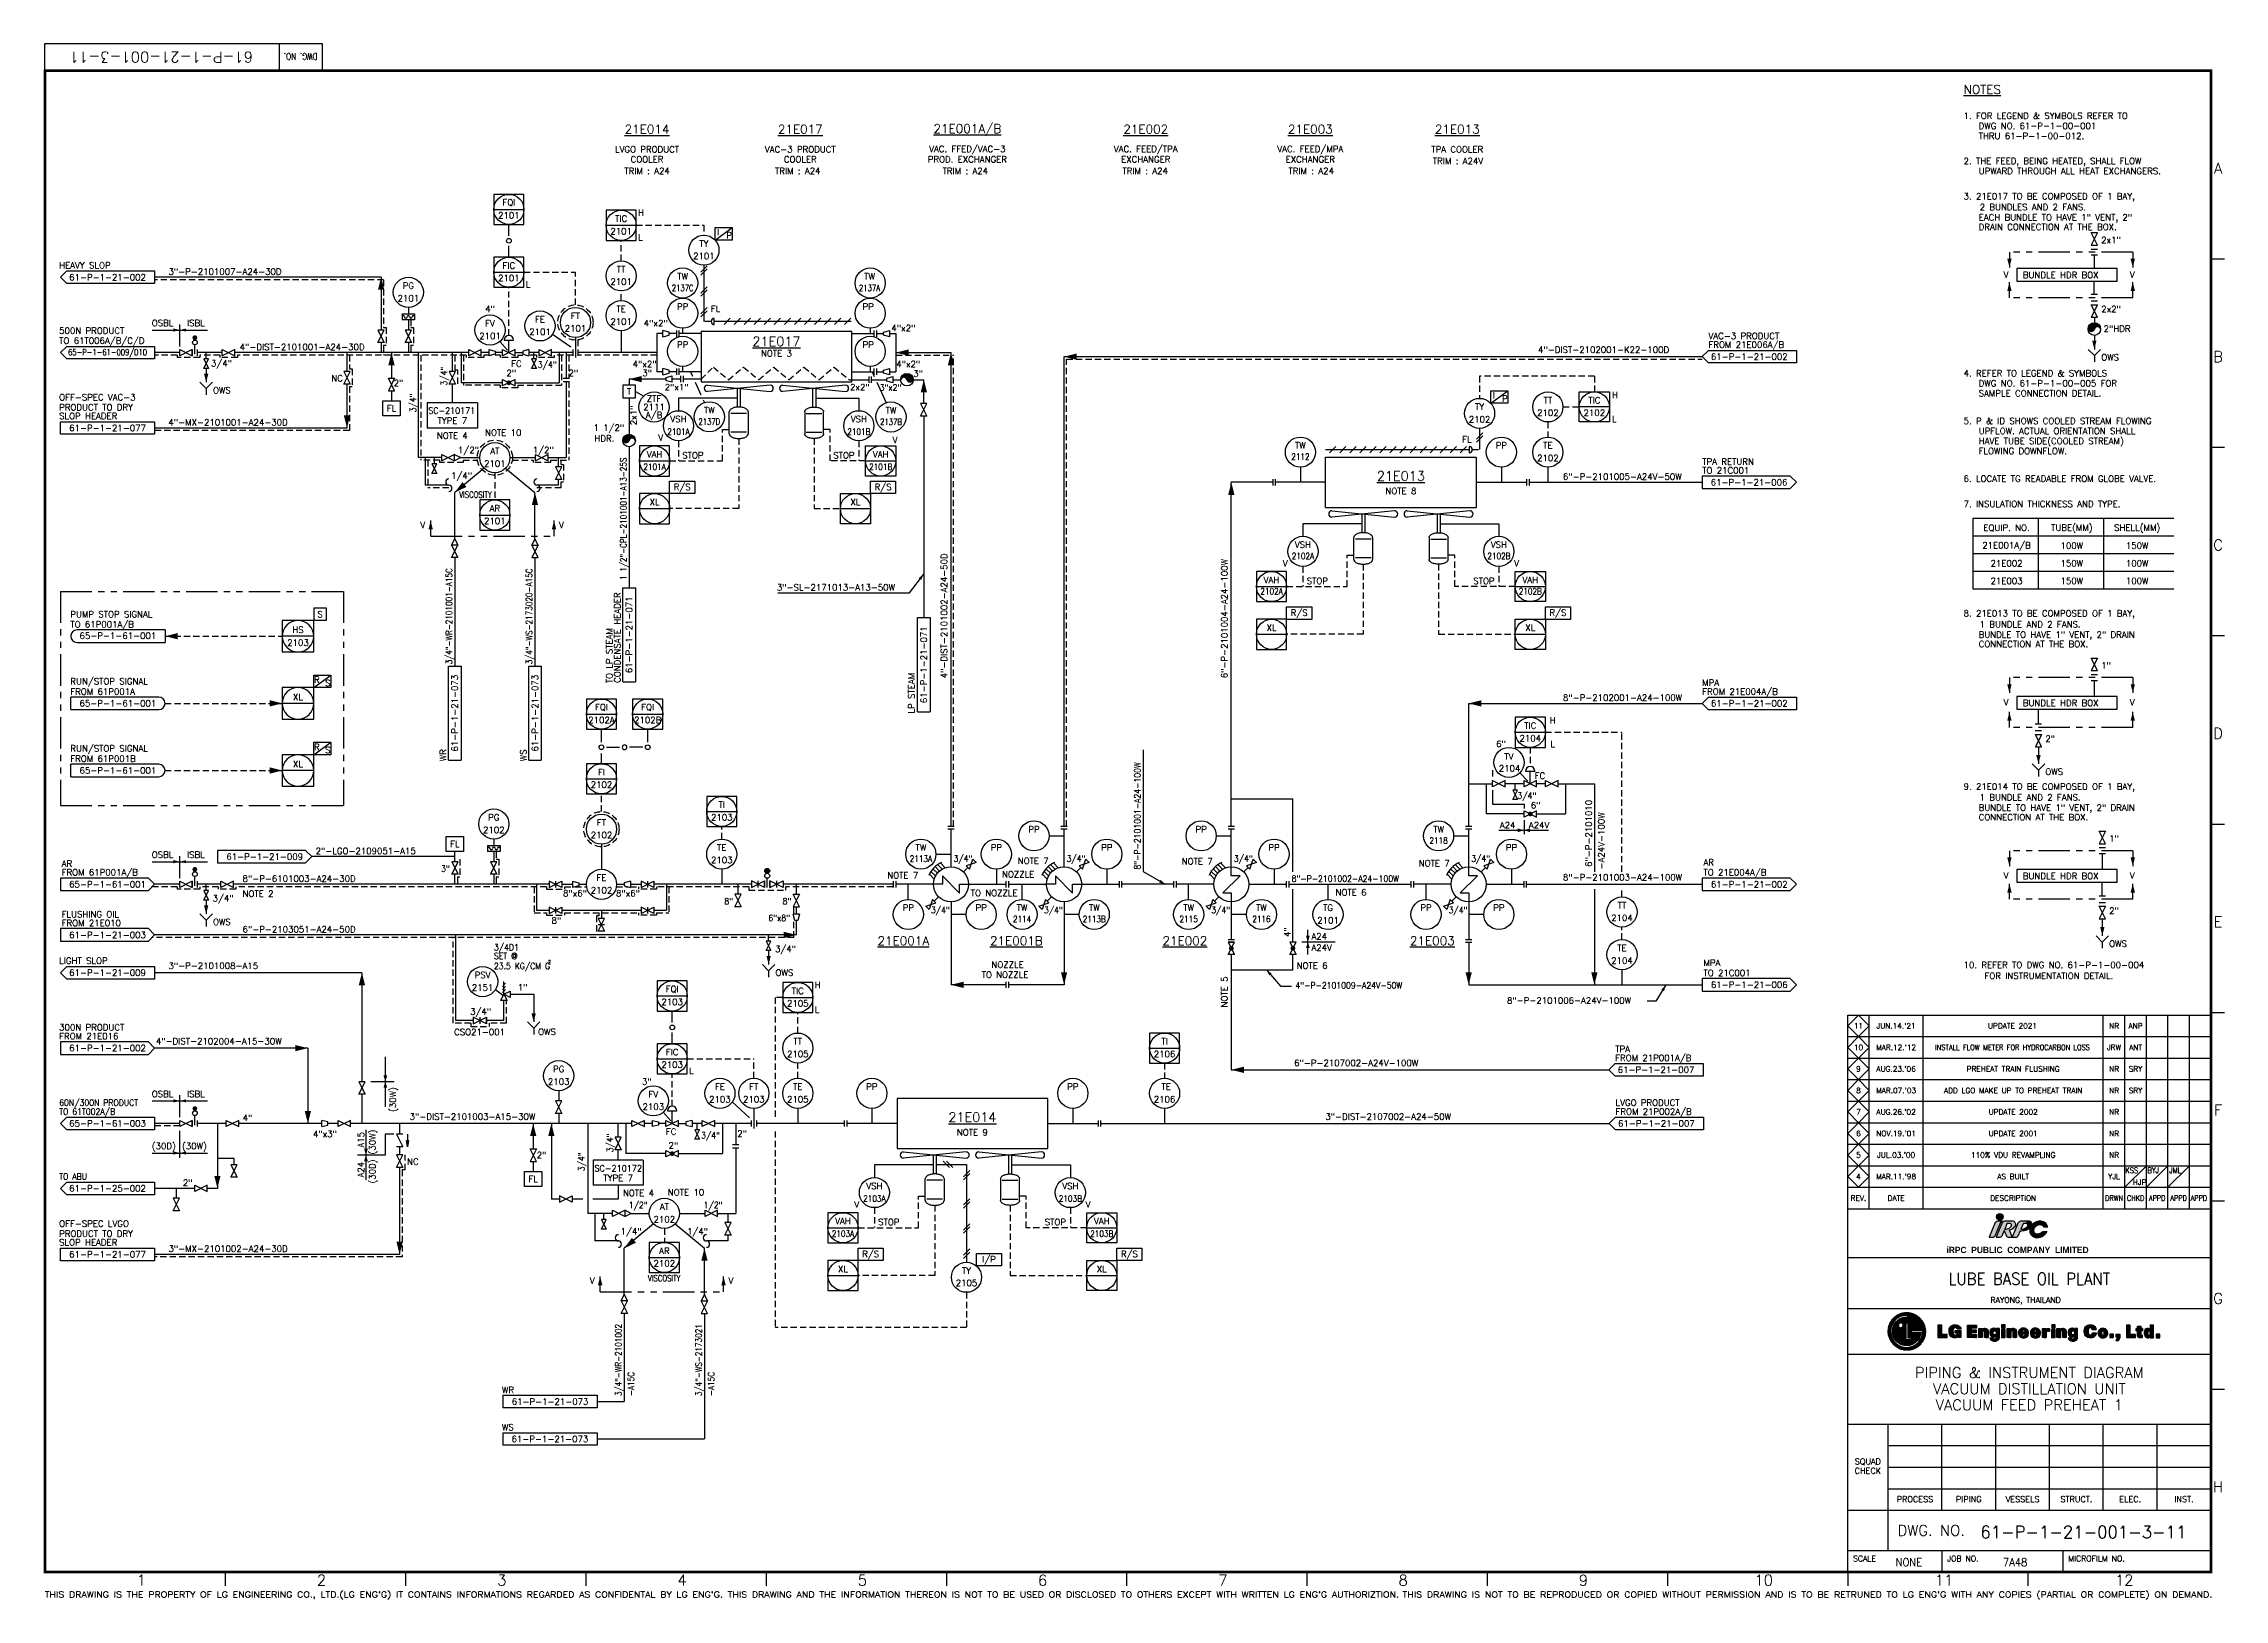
# Model space of a CAD drawing. Header units: millimetres. Extents: x 1928 to 2796, y 74 to 693.
import ezdxf
from ezdxf.enums import TextEntityAlignment as Align

# ---------------------------------------------------------------- set-up
doc = ezdxf.new("R2010")
doc.units = ezdxf.units.MM
doc.header["$LTSCALE"] = 10
doc.linetypes.add('HIDDEN', pattern=[0.375, 0.25, -0.125])
doc.linetypes.add('PHANTOM', pattern=[2.5, 1.25, -0.25, 0.25, -0.25, 0.25, -0.25])
for name, color, linetype in [('1', 1, 'Continuous'), ('2', 2, 'Continuous'), ('3', 3, 'Continuous'), ('DIM', 7, 'Continuous'), ('DWGLMT', 6, 'Continuous'), ('FTGS', 7, 'Continuous'), ('INST', 4, 'Continuous'), ('SPEC', 1, 'Continuous'), ('SYM', 7, 'Continuous'), ('TEXT', 7, 'Continuous'), ('TTBOX', 6, 'Continuous'), ('UTSYM', 6, 'Continuous')]:
    doc.layers.add(name, color=color, linetype=linetype)
doc.styles.add('ROMANC', font='romanc', dxfattribs={"height": 1.5})
doc.styles.add('ROMANS', font='romans')
doc.styles.add('S2', font='SIMPLEX', dxfattribs={"width": 0.8})
doc.styles.add('S3', font='SIMPLEX')
doc.styles.add('SIMPLEX', font='SIMPLEX.shx', dxfattribs={"width": 0.9})
doc.styles.get("Standard").update_dxf_attribs({"font": 'simplex.shx'})
doc.styles.add('STYLE1', font='romab___.ttf')

msp = doc.modelspace()

# ---------------------------------------------------------------- texts
for s, p in [('1. FOR LEGEND & SYMBOLS REFER TO', (2692.1, 662.78)), ('DWG NO. 61-P-1-00-001', (2698.1, 658.78)), ('THRU 61-P-1-00-012.', (2698.1, 654.78)), ('2. THE FEED, BEING HEATED, SHALL FLOW', (2692.1, 644.78)), ('UPWARD THROUGH ALL HEAT EXCHANGERS.', (2698.1, 640.78)), ('H', (2164.5, 624.18)), ('3. 21E017 TO BE COMPOSED OF 1 BAY,', (2692.1, 630.78)), ('2 BUNDLES AND 2 FANS.', (2698.49, 626.44)), ('L', (2164.5, 614.42)), ('EACH BUNDLE TO HAVE 1" VENT, 2"', (2698.1, 622.33)), ('DRAIN CONNECTION AT THE BOX.', (2698.1, 618.56)), ('HEAVY SLOP', (1934.05, 603.28)), ('3"-P-2101007-A24-30D', (1977.55, 600.78)), ('L', (2119.81, 595.75)), ('OSBL', (1970.93, 580.28)), ('ISBL', (1984.93, 580.28)), ('TO 61T006A/B/C/D', (1934.05, 573.28)), ('500N PRODUCT', (1934.05, 577.28)), ('4"-DIST-2101001-A24-30D', (2005.9, 570.78)), ('VAC-3 PRODUCT', (2590.55, 575.18)), ('FROM 21E006A/B', (2590.55, 571.68)), ('3/4"', (1994.48, 564.28)), ('FC', (2113.99, 564.11)), ('4"-DIST-2102001-K22-100D', (2522.72, 569.68)), ('NC', (2042.38, 558.35)), ('4. REFER TO LEGEND & SYMBOLS', (2692.1, 560.34)), ('DWG NO. 61-P-1-00-005 FOR', (2698.1, 556.34)), ('OFF-SPEC VAC-3', (1934.05, 550.78)), ('PRODUCT TO DRY', (1934.05, 546.78)), ('H', (2552.12, 551.68)), ('SAMPLE CONNECTION DETAIL.', (2698.1, 552.34)), ('SLOP HEADER', (1934.05, 543.28)), ('4"-MX-2101001-A24-30D', (1977.55, 540.78)), ('L', (2552.12, 542.14)), ('5. P & ID SHOWS COOLED STREAM FLOWING', (2692.1, 541.34)), ('UPFLOW. ACTUAL ORIENTATION SHALL', (2698.1, 537.34)), ('V', (2172.55, 534.68)), ('V', (2265.79, 533.72)), ('HAVE TUBE SIDE(COOLED STREAM)', (2698.1, 533.34)), ('FLOWING DOWNFLOW.', (2698.1, 529.34)), ('6"-P-2101005-A24V-50W', (2532.62, 519.18)), ('TPA RETURN', (2588.05, 525.18)), ('TO 21C001', (2588.05, 521.64)), ('6. LOCATE TG READABLE FROM GLOBE VALVE.', (2692.1, 518.36)), ('7. INSULATION THICKNESS AND TYPE.', (2692.1, 508.33)), ('V', (2421.12, 484.68)), ('V', (2513.22, 484.68)), ('3"-SL-2171013-A13-50W', (2219.72, 475.08)), ('8. 21E013 TO BE COMPOSED OF 1 BAY,', (2692.1, 464.74)), ('1 BUNDLE AND 2 FANS.', (2698.49, 460.4)), ('CONNECTION AT THE BOX.', (2698.1, 452.52)), ('BUNDLE TO HAVE 1" VENT, 2" DRAIN', (2698.1, 456.29)), ('MPA', (2588.05, 437.18)), ('FROM 21E004A/B', (2588.05, 433.64)), ('8"-P-2102001-A24-100W', (2532.62, 431.18)), ('FC', (2521.37, 400.12)), ('9. 21E014 TO BE COMPOSED OF 1 BAY,', (2692.1, 395.85)), ('1 BUNDLE AND 2 FANS.', (2698.49, 391.51)), ('A24', (2507.49, 380.47)), ('A24V', (2519.07, 380.47)), ('CONNECTION AT THE BOX.', (2698.1, 383.64)), ('BUNDLE TO HAVE 1" VENT, 2" DRAIN', (2698.1, 387.41)), ('AR', (1935.05, 365.18)), ('FROM 61P001A/B', (1935.05, 361.68)), ('OSBL', (1970.93, 368.68)), ('ISBL', (1984.93, 368.68)), ('AR', (2588.55, 365.68)), ('TO 21E004A/B', (2588.55, 361.68)), ('8"-P-6101003-A24-30D', (2007.05, 359.18)), ('NOTE 6', (2442.12, 353.68)), ('8"-P-2101003-A24-100W', (2532.62, 359.68)), ('FLUSHING OIL', (1935.05, 345.03)), ('3/4"', (1995.12, 351.37)), ('NOTE 2', (2007.05, 353.18)), ('FROM 21E010', (1935.05, 341.53)), ('6"-P-2103051-A24-50D', (2007.05, 339.03)), ('A24', (2432.51, 336.24)), ('3/4"', (2219.01, 331.21)), ('A24V', (2432.51, 331.75)), ('LIGHT SLOP', (1934.05, 326.49)), ('3"-P-2101008-A15', (1977.55, 324.49)), ('NOTE 6', (2426.62, 324.56)), ('TO 21C001', (2588.55, 321.68)), ('MPA', (2588.55, 325.68)), ('10. REFER TO DWG NO. 61-P-1-00-004', (2692.1, 324.85)), ('FOR INSTRUMENTATION DETAIL.', (2700.44, 320.5)), ('1"', (2116.59, 315.91)), ('H', (2234.81, 316.85)), ('8"-P-2101006-A24V-100W', (2510.35, 310.68)), ('3/4"', (2097.65, 306.27)), ('L', (2234.81, 307.09)), ('300N PRODUCT', (1934.05, 299.99)), ('FROM 21E016', (1934.05, 296.49)), ('CSO21-001', (2091.26, 298.14)), ('6"-P-2107002-A24V-100W', (2425.62, 285.85)), ('TPA', (2553.42, 291.35)), ('FROM 21P001A/B', (2553.42, 287.85)), ('L', (2184.81, 282.7)), ('OSBL', (1970.93, 273.49)), ('ISBL', (1984.93, 273.49)), ('LVGO PRODUCT', (2553.55, 269.99)), ('FROM 21P002A/B', (2553.55, 266.49)), ('4"', (2007.05, 263.99)), ('3"-DIST-2101003-A15-30W', (2073.55, 264.49)), ('FC', (2175.55, 258.49)), ('3"-DIST-2107002-A24-50W', (2438.05, 264.49)), ('(30D)', (1970.93, 252.73)), ('(30W)', (1982.96, 252.73)), ('4"x3"', (2035.05, 257.56)), ('NC', (2072.55, 246.56)), ('2"', (2124.11, 249.15)), ('2"', (1983.28, 238.14)), ('V', (2250.55, 229.49)), ('V', (2342.65, 229.49)), ('OFF-SPEC LVGO', (1934.05, 221.89)), ('PRODUCT TO DRY', (1934.05, 217.89)), ('SLOP HEADER', (1934.05, 214.39)), ('3"-MX-2101002-A24-30D', (1977.55, 211.89)), ('WR', (2110.32, 155.7)), ('WS', (2110.28, 140.82))]:
    msp.add_text(s, height=2.5).set_placement(p)
for s, p in [('LVGO PRODUCT', (2168.05, 650.68)), ('VAC-3 PRODUCT', (2229.05, 650.68)), ('VAC. FFED/VAC-3', (2295.55, 650.68)), ('VAC. FEED/TPA', (2366.55, 650.68)), ('VAC. FEED/MPA', (2432.05, 650.68)), ('TPA COOLER', (2490.55, 650.68)), ('TRIM : A24', (2168.05, 642.09)), ('COOLER', (2168.05, 646.68)), ('TRIM : A24', (2228.04, 642.09)), ('COOLER', (2229.05, 646.68)), ('PROD. EXCHANGER', (2295.55, 646.68)), ('TRIM : A24', (2294.73, 642.09)), ('EXCHANGER', (2366.55, 646.68)), ('TRIM : A24', (2366.32, 642.09)), ('EXCHANGER', (2432.05, 646.68)), ('TRIM : A24', (2432.4, 642.09)), ('TRIM : A24V', (2490.85, 646.06)), ('2101', (2113.05, 624.43)), ('FQI', (2113.05, 629.43)), ('2101', (2157.74, 618.1)), ('TIC', (2157.74, 623.1)), ('2101', (2190.68, 608.19)), ('TY', (2190.68, 613.19)), ('61-P-1-21-002', (1953.3, 599.78)), ('2101', (2113.05, 599.43)), ('FIC', (2113.05, 604.43)), ('2101', (2157.74, 597.97)), ('TT', (2157.74, 602.97)), ('TW', (2182.22, 600.12)), ('TW', (2256.61, 600.12)), ('2101', (2073.05, 591.43)), ('PG', (2073.05, 596.43)), ('4"', (2105.55, 587.19)), ('FV', (2105.55, 581.43)), ('FE', (2125.45, 583.06)), ('FT', (2139.55, 584.43)), ('2101', (2157.74, 582.15)), ('TE', (2157.74, 587.15)), ('4"x2"', (2171.53, 581.5)), ('PP', (2182.22, 588.12)), ('PP', (2256.06, 588.12)), ('2101', (2105.55, 576.43)), ('2101', (2125.45, 578.06)), ('2101', (2139.55, 579.43)), ('PP', (2182.22, 572.95)), ('PP', (2256.06, 572.95)), ('4"x2"', (2270.11, 579.56)), ('4"x2"', (2167.09, 565.21)), ('4"x2"', (2272.01, 565.21)), ('61-P-1-21-002', (2606.8, 568.18)), ('2"', (2069.12, 557.72)), ('2"', (2113.99, 561.64)), ('2"', (2138.69, 561.62)), ('3"', (2168.09, 561.64)), ('2"x1"', (2179.85, 556.03)), ('2x2"', (2252.77, 556.03)), ('3"', (2275.95, 561.42)), ('2111', (2170.84, 548.12)), ('ZTF', (2170.84, 551.47)), ('TW', (2192.83, 546.88)), ('TW', (2265.15, 546.83)), ('TY', (2499.43, 548.23)), ('2102', (2526.62, 545.83)), ('TT', (2526.62, 550.83)), ('2102', (2545.12, 545.83)), ('TIC', (2545.12, 550.83)), ('61-P-1-21-077', (1953.3, 539.78)), ('TYPE 7', (2090.55, 542.73)), ('NOTE 10', (2110.81, 537.96)), ('1 1/2"', (2152.82, 539.71)), ('A/B', (2170.84, 544.8)), ('VSH', (2180.55, 543.33)), ('VSH', (2252.35, 543.33)), ('2102', (2499.43, 543.23)), ('NOTE 4', (2090.55, 536.73)), ('1/2"', (2096.99, 530.85)), ('AT', (2107.47, 530.64)), ('1/2"', (2126.74, 530.85)), ('HDR.', (2151.05, 535.64)), ('VAH', (2171.05, 529.33)), ('VAH', (2261.05, 529.33)), ('TW', (2428.12, 532.83)), ('PP', (2508.12, 532.83)), ('TE', (2526.62, 532.83)), ('1/4"', (2094.25, 520.64)), ('2101', (2107.47, 525.64)), ('2102', (2526.62, 527.83)), ('R/S', (2182.05, 516.18)), ('R/S', (2262.01, 516.18)), ('61-P-1-21-006', (2606.69, 518.18)), ('2101', (2107.47, 502.8)), ('AR', (2107.47, 507.8)), ('XL', (2171.05, 510.33)), ('XL', (2251.01, 510.33)), ('VSH', (2429.12, 493.33)), ('VSH', (2507.12, 493.33)), ('VAH', (2416.62, 479.33)), ('VAH', (2519.62, 479.33)), ('XL', (2416.62, 460.33)), ('R/S', (2427.62, 466.1)), ('XL', (2519.62, 460.33)), ('R/S', (2530.62, 466.1)), ('FQI', (2149.91, 428.57)), ('FQI', (2168.31, 428.57)), ('61-P-1-21-002', (2606.8, 430.18)), ('2102A', (2149.91, 423.57)), ('2102B', (2168.31, 423.57)), ('2104', (2519.62, 416.33)), ('TIC', (2519.62, 421.33)), ('H', (2528.57, 423.45)), ('6"', (2507.95, 414.08)), ('TV', (2511.12, 409.04)), ('L', (2528.57, 413.99)), ('FI', (2149.91, 402.81)), ('2104', (2511.37, 404.33)), ('2102', (2149.91, 397.81)), ('TI', (2197.79, 389.83)), ('6"', (2521.78, 389.63)), ('PG', (2107.05, 384.83)), ('FT', (2149.91, 382.77)), ('2103', (2197.79, 384.83)), ('2102', (2107.05, 379.83)), ('2102', (2149.91, 377.77)), ('TE', (2197.79, 372.83)), ('TW', (2277.05, 372.83)), ('PP', (2307.09, 372.83)), ('PP', (2322.05, 380.11)), ('PP', (2351.05, 372.83)), ('PP', (2388.62, 380.11)), ('PP', (2417.62, 372.83)), ('TW', (2483.12, 380.11)), ('PP', (2512.12, 372.83)), ('2103', (2197.79, 367.83)), ('NOTE 7', (2321.76, 367.52)), ('NOTE 7', (2387.02, 367.3)), ('NOTE 7', (2481.37, 366.58)), ('65-P-1-61-001', (1953.3, 358.18)), ('2102', (2149.91, 355.83)), ('FE', (2149.91, 360.83)), ('NOTE 7', (2269.83, 361.71)), ('TO NOZZLE', (2306.21, 354.68)), ('NOZZLE', (2315.77, 362.18)), ('61-P-1-21-002', (2606.8, 358.18)), ('PP', (2272.05, 348.83)), ('PP', (2301.05, 348.83)), ('TW', (2317.34, 348.83)), ('TW', (2346.05, 348.83)), ('TW', (2383.62, 348.83)), ('TW', (2412.62, 348.83)), ('TG', (2439.12, 348.83)), ('PP', (2478.12, 348.83)), ('PP', (2507.12, 348.83)), ('TT', (2556.12, 349.83)), ('61-P-1-21-003', (1953.3, 338.03)), ('2101', (2439.12, 343.83)), ('2104', (2556.12, 344.83)), ('TE', (2556.12, 332.83)), ('61-P-1-21-009', (1953.3, 322.99)), ('PSV', (2102.59, 322.09)), ('TO NOZZLE', (2310.55, 322.18)), ('NOZZLE', (2311.55, 326.18)), ('2104', (2556.12, 327.83)), ('2151', (2102.59, 317.09)), ('2103', (2178.05, 311.38)), ('FQI', (2178.05, 316.38)), ('TIC', (2228.05, 315.77)), ('61-P-1-21-006', (2606.8, 318.18)), ('2105', (2228.05, 310.77)), ('TT', (2228.05, 295.63)), ('TI', (2374.05, 295.63)), ('61-P-1-21-002', (1953.3, 292.99)), ('2103', (2178.05, 286.38)), ('FIC', (2178.05, 291.38)), ('2105', (2228.05, 290.63)), ('2106', (2374.05, 290.63)), ('2103', (2132.88, 279.63)), ('PG', (2132.88, 284.63)), ('3"', (2167.96, 279.62)), ('FE', (2197.05, 277.63)), ('FT', (2210.55, 277.63)), ('TE', (2228.05, 277.63)), ('PP', (2257.55, 277.63)), ('PP', (2337.55, 277.63)), ('TE ', (2375.55, 277.63)), ('61-P-1-21-007', (2569.67, 284.35)), ('2103', (2170.55, 269.63)), ('FV', (2170.55, 274.63)), ('2103', (2197.05, 272.63)), ('2103', (2210.55, 272.63)), ('2105', (2228.05, 272.63)), ('2106', (2374.05, 272.63)), ('65-P-1-61-003', (1953.3, 262.99)), ('61-P-1-21-007', (2569.8, 262.99)), ('2"', (2178.54, 254.23)), ('2"', (2205.91, 258.97)), ('61-P-1-25-002', (1953.3, 237.14)), ('TYPE 7', (2156.55, 241.33)), ('NOTE 4', (2164.62, 235.33)), ('NOTE 10', (2183.55, 235.61)), ('VSH', (2258.55, 238.13)), ('VSH', (2336.55, 238.13)), ('2102', (2174.93, 224.86)), ('AT', (2174.93, 229.86)), ('1/4"', (2161.71, 219.86)), ('1/4"', (2188.16, 219.86)), ('VAH', (2246.05, 224.13)), ('VAH', (2349.05, 224.13)), ('61-P-1-21-077', (1953.3, 210.89)), ('2102', (2174.93, 207.31)), ('AR', (2174.93, 212.31)), ('R/S', (2257.05, 210.91)), ('I/P', (2304.16, 208.8)), ('R/S', (2360.05, 210.91)), ('XL', (2246.05, 205.13)), ('2105', (2295.19, 199.55)), ('TY', (2295.19, 204.44)), ('XL', (2349.05, 205.13)), ('61-P-1-21-073', (2129.44, 152.3)), ('61-P-1-21-073', (2129.41, 137.42))]:
    msp.add_text(s, height=2.5).set_placement(p, align=Align.MIDDLE)
at = {"style": 'ROMANS'}
for s, p in [('2x1"', (2746.86, 613.35)), ('V', (2708.02, 599.61)), ('BUNDLE HDR BOX', (2715.69, 599.41)), ('V', (2758.29, 599.61)), ('2x2"', (2746.88, 585.86)), ('2"HDR', (2747.83, 578.03)), ('OWS', (2746.88, 566.67)), ('OWS', (1995.29, 553.55)), ('V', (2077.79, 499.97)), ('V', (2133.01, 499.97)), ('1"', (2746.86, 444.04)), ('V', (2708.02, 429.32)), ('BUNDLE HDR BOX', (2715.69, 429.12)), ('V', (2758.29, 429.32)), ('2"', (2724.64, 414.86)), ('OWS', (2724.64, 401.71)), ('1"', (2750.04, 375.16)), ('V', (2708.02, 360.44)), ('BUNDLE HDR BOX', (2715.69, 360.24)), ('V', (2758.29, 360.44)), ('2"', (2750.04, 346.44)), ('OWS', (1995.29, 341.95)), ('OWS', (2750.04, 333.29)), ('OWS', (2219.18, 321.79)), ('OWS', (2124.71, 298.22)), ('V', (2145.25, 199.19)), ('V', (2200.48, 199.19))]:
    msp.add_text(s, height=2.5, dxfattribs=at).set_placement(p)
for s, width, p in [('2137C', 0.8, (2182.22, 595.53)), ('2137A', 0.8, (2256.61, 595.53)), ('65-P-1-61-009/010', 0.8, (1953.3, 569.78)), ('3"x2"', 0.9, (2264.97, 555.9)), ('2101A', 0.85, (2180.55, 538.33)), ('2137D', 0.8, (2192.83, 542.29)), ('2101B', 0.85, (2252.35, 538.33)), ('2137B', 0.8, (2265.15, 542.24)), ('2112', 0.85, (2428.12, 528.33)), ('2101A', 0.85, (2171.05, 524.33)), ('2101B', 0.85, (2261.05, 524.33)), ('VISCOSITY', 0.8, (2099.74, 513.25)), ('2102A', 0.85, (2429.12, 488.83)), ('2102B', 0.85, (2507.12, 488.83)), ('2102A', 0.85, (2416.62, 474.83)), ('2102B', 0.85, (2519.62, 474.83)), ('2118', 0.85, (2483.12, 375.61)), ('2113A', 0.85, (2277.05, 368.33)), ('2114', 0.85, (2317.34, 344.33)), ('2113B', 0.85, (2346.05, 344.33)), ('2115', 0.85, (2383.62, 344.33)), ('2116', 0.85, (2412.62, 344.33)), ('2103A', 0.85, (2258.55, 233.13)), ('2103B', 0.85, (2336.55, 233.13)), ('2103A', 0.85, (2246.05, 219.13)), ('2103B', 0.85, (2349.05, 219.13)), ('VISCOSITY', 0.8, (2174.88, 201.42))]:
    msp.add_text(s, height=2.5, dxfattribs=dict(width=width)).set_placement(p, align=Align.MIDDLE)
for s, height, style, p in [('FL', 2.5, 'SIMPLEX', (2195.31, 587.22)), ('NOTE 3', 2.5, 'SIMPLEX', (2219.55, 569.45)), ('FL', 2.5, 'SIMPLEX', (2494.41, 535.26)), ('NOTE 8', 2.5, 'SIMPLEX', (2468.12, 514.68)), ('21E001A/B', 2.5, 'ROMANS', (2709.19, 492.94)), ('EQUIP. NO.', 2.5, 'ROMANS', (2709.19, 499.94)), ('TUBE(MM)', 2.5, 'ROMANS', (2735.19, 499.94)), ('SHELL(MM)', 2.5, 'ROMANS', (2761.19, 499.94)), ('21E002', 2.5, 'ROMANS', (2709.19, 485.94)), ('100W', 2.5, 'ROMANS', (2735.19, 492.94)), ('150W', 2.5, 'ROMANS', (2735.19, 485.94)), ('150W', 2.5, 'ROMANS', (2761.19, 492.94)), ('100W', 2.5, 'ROMANS', (2761.19, 485.94)), ('21E003', 2.5, 'ROMANS', (2709.19, 478.94)), ('150W', 2.5, 'ROMANS', (2735.19, 478.94)), ('100W', 2.5, 'ROMANS', (2761.19, 478.94)), ('8"x6"', 2.5, 'ROMANS', (2139.36, 354.56)), ('8"x6"', 2.5, 'ROMANS', (2160.46, 354.56)), ('8"', 2.5, 'ROMANS', (2131.97, 343.77)), ('NOTE 9', 2.5, 'SIMPLEX', (2297.55, 259.49)), ('RAYONG, THAILAND', 2.2491, 'ROMANC', (2716.8, 192.36))]:
    msp.add_text(s, height=height, dxfattribs=dict(style=style)).set_placement(p, align=Align.MIDDLE)
at = {"width": 0.9}
for s, height, p in [('3/4"', 2.5, (2124.55, 563.78)), ('3/4"', 2.5, (2514.5, 392.18)), ('3"', 2.5, (2086.07, 363.13)), ('3/4"', 2.5, (2290.05, 367.18)), ('3/4"', 2.5, (2335.05, 367.18)), ('3/4"', 2.5, (2401.62, 367.18)), ('3/4"', 2.5, (2496.12, 367.18)), ('8"-P-2101002-A24-100W', 2.5, (2424.62, 359.18)), ('8"', 2.5, (2198.8, 350.21)), ('8"', 2.5, (2222, 350.21)), ('3/4"', 2.5, (2281.05, 346.68)), ('3/4"', 2.5, (2326.05, 346.68)), ('3/4"', 2.5, (2392.62, 346.68)), ('3/4"', 2.5, (2487.12, 346.68)), ('6"x8"', 2.5, (2216.37, 343.55)), ('3/4D1', 2.5, (2107.09, 331.86)), ('SET @', 2.5, (2107.09, 328.44)), ('23.5 KG/CM G', 2.5, (2107.09, 324.4)), ('2', 1.5, (2128.61, 326.44)), ('4"-P-2101009-A24V-50W', 2.5, (2426.12, 316.68)), ('TO 61T002A/B', 2.5, (1934.05, 266.49)), ('60N/300N PRODUCT', 2.5, (1934.05, 269.99)), ('3/4"', 2.5, (2189.55, 256.99)), ('TO ABU', 2.5, (1934.05, 240.64)), ('1/2"', 2.5, (2160.74, 229.25)), ('1/2"', 2.5, (2190.58, 229.25))]:
    msp.add_text(s, height=height, dxfattribs=at).set_placement(p)
for s, width, p in [('3/4"', 0.9, (2088.45, 556.65)), ('3/4"', 0.9, (2076.09, 546)), ('1 1/2"-CPL-2101001-A13-25S', 0.85, (2159.89, 479.3)), ('3/4"-WR-2101001-A15C', 0.85, (2090.44, 445.74)), ('3/4"-WS-2173020-A15C', 0.85, (2122.36, 445.74)), ('8"-P-2101001-A24-100W', 0.9, (2364.51, 364.03)), ('3/4"', 0.9, (2154.51, 251.49)), ('3/4"', 0.9, (2143.18, 243.96)), ('3/4"-WR-2101002', 0.85, (2157.91, 154.53)), ('3/4"-WS-2173021', 0.85, (2189.83, 154.53)), ('-A15C', 0.85, (2162.9, 154.53)), ('-A15C', 0.85, (2194.82, 154.53))]:
    msp.add_text(s, height=2.5, rotation=90, dxfattribs=dict(width=width)).set_placement(p)
at = {"color": 7}
for s, p in [('FL', (2066.33, 547.64)), ('FL', (2091.55, 374.18)), ('61-P-1-21-009', (2015.86, 369.18)), ('FL', (2122.73, 240.85))]:
    msp.add_text(s, height=2.5, dxfattribs=at).set_placement(p, align=Align.MIDDLE)
for s, width, p, p2 in [('SC-210171', 0.956093, (2080.98, 545.47), (2099.65, 545.47)), ('SC-210172', 0.920895, (2147.09, 243.91), (2166.05, 243.91))]:
    msp.add_text(s, height=2.5, dxfattribs=dict(width=width)).set_placement(p, p2, align=Align.FIT)
for s, p in [('2x1"', (2162.66, 544.8)), ('61-P-1-21-071', (2160.89, 457.47)), ('61-P-1-21-071', (2278.21, 445.56)), ('61-P-1-21-073', (2091.51, 426.28)), ('61-P-1-21-073', (2123.43, 426.28))]:
    msp.add_text(s, height=2.5, rotation=90).set_placement(p, align=Align.MIDDLE)
at = {"linetype": 'HIDDEN'}
for p in [(2182.05, 527.68), (2242.16, 527.68), (2430.62, 477.68), (2496.93, 477.68), (2260.05, 222.49), (2326.36, 222.49)]:
    msp.add_text('STOP', height=2.5, dxfattribs=at).set_placement(p)
for s, p in [('4"-DIST-2101002-A24-50D', (2287.55, 440.18)), ('6"-P-2101004-A24-100W', (2399.12, 440.18)), ('CONDENSATE HEADER', (2157.49, 438.35)), ('TO LP STEAM', (2154.25, 438.22)), ('LP STEAM', (2274.54, 426.13)), ('WR', (2088.11, 407.15)), ('WS', (2120.03, 407.15)), ('6"-P-2101010', (2544.12, 365.1)), ('-A24V-100W', (2549.12, 364.1)), ('4"', (2424.12, 337.18)), ('NOTE 5', (2399.12, 309.18)), ('(30W)', (2068.1, 267.6))]:
    msp.add_text(s, height=2.5, rotation=90).set_placement(p)
at = {"color": 7, "style": 'ROMANS'}
for s, p in [('R', (2036.62, 439.57)), ('S', (2040.99, 438.32)), ('R', (2036.62, 412.85)), ('S', (2040.99, 411.6))]:
    msp.add_text(s, height=2.5, dxfattribs=at).set_placement(p, align=Align.MIDDLE)
at = {"color": 7}
for s, p in [('2"-LGO-2109051-A15', (2036.13, 370.18)), ('4"-DIST-2102004-A15-30W', (1972.55, 294.49))]:
    msp.add_text(s, height=2.5, dxfattribs=at).set_placement(p)
for s, p in [('A15', (2055.39, 253.39)), ('(30W)', (2059.96, 250.68)), ('A24', (2055.39, 241.49)), ('(30D)', (2059.96, 239.11))]:
    msp.add_text(s, height=2.5, rotation=90, dxfattribs=at).set_placement(p)
msp.add_attdef('T', text='', height=2.5, dxfattribs=at).set_placement((2160.89, 554.31), align=Align.MIDDLE_CENTER)
at = {"layer": '1', "color": 7, "style": 'ROMANS'}
for s, p in [('TO 61P001A/B', (1938.5, 460.37)), ('PUMP STOP SIGNAL', (1938.5, 464.43)), ('RUN/STOP SIGNAL', (1938.5, 437.71)), ('FROM 61P001A', (1938.5, 433.65)), ('RUN/STOP SIGNAL', (1938.5, 410.99)), ('FROM 61P001B', (1938.5, 406.93))]:
    msp.add_text(s, height=2.5, dxfattribs=at).set_placement(p)
for s, p in [('HS', (2029.12, 459.47)), ('2103', (2029.12, 454.31)), ('XL', (2029.12, 432.75)), ('XL', (2029.12, 406.03))]:
    msp.add_text(s, height=2.5, dxfattribs=at).set_placement(p, align=Align.MIDDLE)
at = {"layer": '1', "style": 'ROMANS'}
for p in [(1957.43, 457.08), (1957.43, 430.2), (1957.43, 403.48)]:
    msp.add_text('65-P-1-61-001', height=2.5, dxfattribs=at).set_placement(p, align=Align.MIDDLE)
at = {"layer": '2'}
msp.add_text('61-P-1-21-001-3-11', height=4.284, rotation=180, dxfattribs=at).set_placement((1974.74, 687.41), align=Align.MIDDLE)
for s, height, p in [('%%UNOTES', 3.5, (2692.1, 672.78)), ('61-P-1-21-001-3-11', 4.8195, (2698.77, 97.99))]:
    msp.add_text(s, height=height, dxfattribs=at).set_placement(p)
for s, height, p in [('%%U21E014', 3.5, (2168.05, 658.68)), ('%%U21E017', 3.5, (2229.05, 658.68)), ('%%U21E001A/B', 3.5, (2295.55, 658.68)), ('%%U21E002', 3.5, (2366.55, 658.68)), ('%%U21E003', 3.5, (2432.05, 658.68)), ('%%U21E013', 3.5, (2490.55, 658.68)), ('%%U21E001A', 3.5, (2270.05, 335.68)), ('%%U21E001B', 3.5, (2315.05, 335.68)), ('%%U21E002', 3.5, (2382.12, 335.68)), ('%%U21E003', 3.5, (2480.62, 335.68)), ('PIPING & INSTRUMENT DIAGRAM', 4.284, (2718.25, 163.84)), ('VACUUM DISTILLATION UNIT', 4.284, (2718.25, 157.42)), ('VACUUM FEED PREHEAT 1', 4.284, (2718.25, 150.99))]:
    msp.add_text(s, height=height, dxfattribs=at).set_placement(p, align=Align.MIDDLE)
at = {"layer": '2', "style": 'SIMPLEX'}
for s, p in [('%%U21E017', (2219.55, 574.25)), ('%%U21E013', (2468.12, 520.68)), ('%%U21E014', (2297.55, 265.49))]:
    msp.add_text(s, height=3.75, dxfattribs=at).set_placement(p, align=Align.MIDDLE)
at = {"layer": '2', "width": 0.9}
for s, p in [('NONE', (2665.04, 86.74)), ('7A48', (2707.78, 86.74))]:
    msp.add_text(s, height=3.213, dxfattribs=at).set_placement(p)
at = {"layer": 'DIM', "color": 2, "style": 'S3'}
for s, height, p in [('A', 4.28, (2793.4, 643.16)), ('B', 4.28, (2793.4, 568.19)), ('C', 4.28, (2793.4, 493.22)), ('D', 4.28, (2793.4, 418.25)), ('E', 4.28, (2793.4, 343.28)), ('F', 4.28, (2793.4, 268.31)), ('G', 4.28, (2793.4, 193.34)), ('H', 4.28, (2793.4, 118.37)), ('1', 4.28, (1966.71, 81.22)), ('2', 4.28, (2038.47, 81.22)), ('3', 4.28, (2110.23, 81.22)), ('4', 4.28, (2181.98, 81.22)), ('5', 4.28, (2253.74, 81.22)), ('6', 4.28, (2325.5, 81.22)), ('7', 4.28, (2397.25, 81.22)), ('8', 4.28, (2469.01, 81.22)), ('9', 4.28, (2540.77, 81.22)), ('10', 4.284, (2612.53, 81.22)), ('11', 4.284, (2684.28, 81.22)), ('12', 4.284, (2756.04, 81.22))]:
    msp.add_text(s, height=height, dxfattribs=at).set_placement(p, align=Align.MIDDLE)
at = {"layer": 'DWGLMT', "color": 2, "style": 'S2', "text_generation_flag": 6, "width": 0.8}
msp.add_text('DWG. NO.', height=2.678, dxfattribs=at).set_placement((2030.14, 689.01), align=Align.CENTER)
at = {"layer": 'DWGLMT', "color": 2, "style": 'ROMANC', "width": 0.9}
msp.add_text('LUBE BASE OIL PLANT', height=4.8195, dxfattribs=at).set_placement((2718.25, 201.17), align=Align.MIDDLE)
at = {"layer": 'TEXT'}
for s, p in [('I', (2196.36, 617.72)), ('P', (2200.74, 616.47)), ('I', (2505.11, 552.76)), ('P', (2509.49, 551.51))]:
    msp.add_text(s, height=2.5, dxfattribs=at).set_placement(p, align=Align.MIDDLE)
at = {"layer": 'TTBOX', "color": 7}
for s, height, p in [('11', 2.142, (2650.24, 300.78)), ('UPDATE 2021', 2.142, (2711.56, 300.78)), ('NR', 2.142, (2751.99, 300.78)), ('ANP', 2.142, (2760.56, 300.78)), ('10', 2.142, (2650.24, 292.21)), ('JRW', 2.142, (2751.99, 292.21)), ('ANT', 2.142, (2760.56, 292.21)), ('9', 2.14, (2650.24, 283.64)), ('NR', 2.142, (2751.99, 283.64)), ('SRY', 2.142, (2760.56, 283.64)), ('8', 2.14, (2650.24, 275.07)), ('NR', 2.142, (2751.99, 275.07)), ('SRY', 2.142, (2760.56, 275.07)), ('7', 2.14, (2650.24, 266.5)), ('NR', 2.142, (2751.99, 266.5)), ('6', 2.14, (2650.24, 257.94)), ('NR', 2.142, (2751.99, 257.94)), ('5', 2.14, (2650.24, 249.37)), ('NR', 2.142, (2751.99, 249.37)), ('REV.', 2.142, (2650.24, 232.23)), ('4', 2.14, (2650.24, 240.8)), ('DATE', 2.142, (2665.24, 232.23)), ('DESCRIPTION', 2.142, (2711.83, 232.23)), ('YJL', 2.142, (2751.99, 240.8)), ('HJP', 2.142, (2762.16, 238.54)), ('CHECK', 2.356, (2653.99, 123.6)), ('SQUAD', 2.356, (2653.99, 127.27)), ('PROCESS', 2.356, (2672.74, 112.28)), ('PIPING', 2.356, (2694.16, 112.28)), ('VESSELS', 2.356, (2715.58, 112.28)), ('STRUCT.', 2.356, (2737, 112.28)), ('ELEC.', 2.356, (2758.42, 112.28)), ('INST.', 2.356, (2779.84, 112.28))]:
    msp.add_text(s, height=height, dxfattribs=at).set_placement(p, align=Align.CENTER)
at = {"layer": 'TTBOX', "color": 7, "style": 'ROMANS'}
for s, p in [("JUN.14.'21", (2665.24, 300.78)), ("MAR.12.'12", (2665.24, 292.21)), ("AUG.23.'06", (2665.24, 283.64)), ('PREHEAT TRAIN FLUSHING', (2711.83, 283.64)), ("MAR.07.'03", (2665.24, 275.07)), ('ADD LGO MAKE UP TO PREHEAT TRAIN', (2711.83, 275.07)), ("AUG.26.'02", (2665.24, 266.5)), ('UPDATE 2002', (2711.83, 266.5)), ("NOV.19.'01", (2665.24, 257.94)), ('UPDATE 2001', (2711.83, 257.94)), ("JUL.03.'00", (2665.24, 249.37)), ('110% VDU REVAMPLING', (2711.83, 249.37)), ("MAR.11.'98", (2665.24, 240.8)), ('AS BUILT', (2711.83, 240.8))]:
    msp.add_text(s, height=2.142, dxfattribs=at).set_placement(p, align=Align.CENTER)
at = {"layer": 'TTBOX', "color": 7, "style": 'ROMANS', "width": 0.850721}
msp.add_text('INSTALL FLOW METER FOR HYDROCARBON LOSS', height=2.142, dxfattribs=at).set_placement((2711.56, 292.21), align=Align.CENTER)
at = {"layer": 'TTBOX', "color": 7}
for s, width, p in [('KSS', 0.9, (2759.04, 243.27)), ('BYJ', 0.9, (2767.56, 243.27)), ('JML', 0.9, (2776.36, 243.27)), ('DRWN', 0.8, (2751.99, 232.23)), ('CHKD', 0.8, (2760.56, 232.23)), ('APPD', 0.8, (2769.13, 232.23)), ('APPD', 0.8, (2777.69, 232.23)), ('APPD', 0.8, (2785.73, 232.23))]:
    msp.add_text(s, height=2.142, dxfattribs=dict(at, width=width)).set_placement(p, align=Align.CENTER)
for s, height, p in [('DWG. NO.', 4.284, (2665.81, 98.89)), ('SCALE', 2.249, (2648.1, 88.72)), ('JOB NO.', 2.249, (2685.59, 88.72)), ('MICROFILM NO.', 2.2491, (2733.78, 88.72))]:
    msp.add_text(s, height=height, dxfattribs=at).set_placement(p)

# ---------------------------------------------------------------- blocks, each defined once
blk = doc.blocks.new('LOGO')
for color, points in [(1, [(177, 89, 1), (208, 89, 1)]), (161, [(320, 68), (316, 58), (318, 58, -0.578871), (323, 43, -0.129175), (305, 32), (301, 23, 0.024345), (314, 25, 0.053995), (324, 29), (339, 64, 0.114261), (333, 68)])]:
    blk.add_hatch(color=color).paths.add_polyline_path(points)
h = blk.add_hatch(color=154)
h.paths.add_polyline_path([(195, 61, -0.153555), (204, 68), (181, 68, 0.231513), (170, 61), (141, -8), (161, -8, 0.300013), (168, -3)])
h.paths.add_polyline_path([(174, -8), (194, -8, 0.300013), (201, -3), (213, 24), (224, -3, 0.300013), (232, -8), (251, -8), (237, 26, 0.195224), (264, 43, 0.542848), (256, 68), (214, 68, 0.231513), (203, 61)])
h.paths.add_polyline_path([(227, 58), (241, 58, -0.578871), (246, 43, -0.20446), (215, 30)], flags=16)
h.paths.add_polyline_path([(304, 58), (316, 58), (320, 68), (291, 68, 0.231513), (280, 61), (251, -8), (271, -8, 0.300013), (278, -3), (289, 22, 0.02257), (301, 23), (305, 32, -0.073348), (292, 30)])
h = blk.add_hatch(color=141)
edge = h.paths.add_edge_path()
edge.add_ellipse((377, 29), major_axis=(-38.2, -22.6), ratio=0.856342, start_angle=162.5909, end_angle=292.4263)
edge.add_arc((329, 52), 15.9, 353.5282, 409.5463)
edge.add_line((339, 64), (324, 29))
edge.add_arc((301, 75), 51.8, 296.3797, 313.7721)
edge.add_ellipse((377, 29), major_axis=(-38.2, -22.6), ratio=0.856342, start_angle=312.3483, end_angle=489.5099)
edge.add_line((417, 18), (395, 18))
edge.add_spline(control_points=[(395, 18), (394, 17), (393, 15), (389, 13), (388, 12), (385, 10), (384, 10), (381, 9), (379, 8), (376, 7), (374, 7), (370, 7), (368, 7), (365, 8), (364, 8), (360, 10), (358, 11), (356, 14), (355, 14), (354, 16), (354, 17), (353, 19), (353, 20), (352, 22), (352, 24), (353, 27), (353, 29), (354, 31), (354, 32), (356, 35), (357, 37), (359, 39), (360, 40), (361, 42), (362, 43), (364, 44), (366, 45), (368, 47), (369, 47), (372, 49), (373, 49), (376, 50), (377, 50), (380, 51), (382, 51), (384, 51), (385, 51), (388, 50), (389, 50), (391, 49), (392, 49), (394, 48), (396, 47), (398, 45), (399, 44), (400, 43), (400, 42), (401, 41)], knot_values=[3.032261, 3.032261, 3.032261, 3.032261, 3.236598, 3.236598, 3.445002, 3.445002, 3.578184, 3.578184, 3.751992, 3.751992, 3.967447, 3.967447, 4.182903, 4.182903, 4.398359, 4.398359, 4.760483, 4.760483, 4.928447, 4.928447, 5.096411, 5.096411, 5.264375, 5.264375, 5.56337, 5.56337, 5.712867, 5.712867, 5.862365, 5.862365, 6.112831, 6.112831, 6.238065, 6.238065, 6.363298, 6.363298, 6.514679, 6.514679, 6.66606, 6.66606, 6.817441, 6.817441, 6.969385, 6.969385, 7.12133, 7.12133, 7.273274, 7.273274, 7.425218, 7.425218, 7.577162, 7.577162, 7.803975, 7.803975, 8.030787, 8.030787, 8.207159, 8.207159, 8.207159, 8.207159], degree=3, periodic=0)
edge.add_line((401, 41), (420, 41))
at = {"color": 174}
for p, q in [((170, 61), (141, -8)), ((195, 61), (168, -3)), ((203, 61), (174, -8)), ((204, 68), (181, 68)), ((213, 24), (201, -3)), ((213, 24), (224, -3)), ((256, 68), (214, 68)), ((227, 58), (215, 30)), ((227, 58), (241, 58)), ((237, 26), (251, -8)), ((280, 61), (251, -8)), ((289, 22), (278, -3)), ((141, -8), (161, -8)), ((146, -8), (161, -8)), ((174, -8), (194, -8)), ((174, -8), (194, -8)), ((232, -8), (271, -8))]:
    blk.add_line(p, q, dxfattribs=at)
at = {"color": 154}
for p, q in [((333, 68), (291, 68)), ((304, 58), (292, 30)), ((304, 58), (318, 58))]:
    blk.add_line(p, q, dxfattribs=at)
at = {"color": 142}
for p, q in [((395, 18), (417, 18)), ((401, 41), (420, 41))]:
    blk.add_line(p, q, dxfattribs=at)
at = {"color": 1}
blk.add_circle((192, 89), 15.3, dxfattribs=at)
at = {"color": 174}
for centre, radius, start, end in [((182, 53), 14.7, 95.8965, 148.0368), ((210, 51), 18.4, 110.4459, 145.3653), ((215, 53), 14.7, 95.8965, 148.0368), ((215, 73), 43.5, 269.5945, 315.8162), ((230, 68), 42.5, 278.5054, 322.6916), ((239, 49), 9.14, 319.4745, 79.7359), ((252, 52), 15.9, 321.6388, 75.6198), ((160, 0), 8.58, 267.0056, 339.7941), ((193, 0), 8.58, 267.0056, 339.7941), ((232, 0), 8.58, 200.2059, 272.9944), ((270, 0), 8.58, 267.0056, 339.7941)]:
    blk.add_arc(centre, radius, start, end, dxfattribs=at)
at = {"color": 154}
for centre, radius, start, end in [((293, 53), 14.7, 95.8965, 148.0368), ((286, 157), 135, 271.186, 281.9362), ((292, 73), 43.5, 269.5945, 315.8162)]:
    blk.add_arc(centre, radius, start, end, dxfattribs=at)
at = {"color": 161}
for centre, radius, start, end in [((301, 75), 51.8, 284.0169, 313.7721), ((317, 49), 9.14, 319.4745, 79.7359)]:
    blk.add_arc(centre, radius, start, end, dxfattribs=at)
at = {"color": 142}
blk.add_arc((329, 52), 15.9, 353.5282, 75.6198, dxfattribs=at)
blk.add_ellipse((377, 29), major_axis=(-38.2, -22.6), ratio=0.856342, start_param=5.451506, end_param=8.54356, dxfattribs=at)
at = {"color": 141}
blk.add_ellipse((377, 29), major_axis=(-38.2, -22.6), ratio=0.856342, start_param=2.837746, end_param=5.103802, dxfattribs=at)
blk.add_open_spline([(401, 41), (400, 42), (400, 43), (399, 44), (398, 45), (396, 47), (394, 48), (392, 49), (391, 49), (389, 50), (388, 50), (385, 51), (384, 51), (382, 51), (380, 51), (377, 50), (376, 50), (373, 49), (372, 49), (369, 47), (368, 47), (366, 45), (364, 44), (362, 43), (361, 42), (360, 40), (359, 39), (357, 37), (356, 35), (354, 32), (354, 31), (353, 29), (353, 27), (352, 24), (352, 22), (353, 20), (353, 19), (354, 17), (354, 16), (355, 14), (356, 14), (358, 11), (360, 10), (364, 8), (365, 8), (368, 7), (370, 7), (374, 7), (376, 7), (379, 8), (381, 9), (384, 10), (385, 10), (388, 12), (389, 13), (393, 15), (394, 17), (395, 18)], degree=3, knots=[3.032261, 3.032261, 3.032261, 3.032261, 3.208633, 3.208633, 3.435445, 3.435445, 3.662257, 3.662257, 3.814202, 3.814202, 3.966146, 3.966146, 4.11809, 4.11809, 4.270034, 4.270034, 4.421979, 4.421979, 4.57336, 4.57336, 4.724741, 4.724741, 4.876122, 4.876122, 5.001355, 5.001355, 5.126589, 5.126589, 5.377055, 5.377055, 5.526553, 5.526553, 5.67605, 5.67605, 5.975045, 5.975045, 6.143009, 6.143009, 6.310973, 6.310973, 6.478936, 6.478936, 6.841061, 6.841061, 7.056516, 7.056516, 7.271972, 7.271972, 7.487428, 7.487428, 7.661236, 7.661236, 7.794418, 7.794418, 8.002821, 8.002821, 8.207159, 8.207159, 8.207159, 8.207159], dxfattribs=at)
blk = doc.blocks.new('A$C53935790')
at = {"xscale": 0.12, "yscale": 0.12, "zscale": 0.12}
blk.add_blockref('LOGO', (9.3, 12.6), dxfattribs=at)
at = {"color": 1, "style": 'STYLE1'}
blk.add_text('iRPC  PUBLIC  COMPANY  LIMITED', height=3.6, dxfattribs=at).set_placement((1.8, 2.5))
blk = doc.blocks.new('D-LG')
at = {"style": 'ROMANS'}
for s, width, p, p2 in [("THIS DRAWING IS THE PROPERTY OF LG ENGINEERING CO., LTD.(LG ENG'G) IT CONTAINS INFORMATIONS REGARDED AS CONFIDENTAL BY LG ENG'G. THIS DRAWING AND THE INFORMATION THEREON IS NOT TO BE USED OR DISCLOSED TO OTHERS EXCEPT WITH WRITTEN LG ENG'G AUTHORIZTION. ", 1.023447, (-0.08, -9.39), (505, -9.39)), ("THIS DRAWING IS NOT TO BE REPRODUCED OR COPIED WITHOUT PERMISSION AND IS TO BE RETRUNED TO LG ENG'G WITH ANY COPIES (PARTIAL OR COMPLETE) ON DEMAND.", 1.026272, (504.55, -9.41), (805.5, -9.41))]:
    blk.add_text(s, height=2.16, dxfattribs=dict(at, width=width)).set_placement(p, p2, align=Align.FIT)
blk = doc.blocks.new('W1')
at = {"layer": '2'}
blk.add_lwpolyline([(0, 0, 0, 2.5, 0), (5, 0, 2.5, 2.5, 0)], format="xyseb", dxfattribs=at)
blk = doc.blocks.new('LB5')
for p, q in [((0, 1.25), (0, -1.25)), ((1, -0.625), (1, 3.125)), ((2, -1.25), (2, 1.25))]:
    blk.add_line(p, q)
at = {"const_width": 0.9375}
blk.add_lwpolyline([(0.53125, 5.9375, 1), (1.46875, 5.9375, 1)], format="xyb", close=True, dxfattribs=at)
blk.add_circle((1, 4.0625), 0.9375)
blk = doc.blocks.new('LV1')
for p, q in [((5, 1.25), (0, -1.25)), ((0, 1.25), (5, -1.25)), ((0, -1.25), (0, 1.25)), ((5, -1.25), (5, 1.25))]:
    blk.add_line(p, q)
blk = doc.blocks.new('LB1')
for p, q in [((0, -1.25), (0, 1.25)), ((2.5, 0.625), (0, 1.25)), ((2.5, -0.625), (2.5, 0.625)), ((0, -1.25), (2.5, -0.625))]:
    blk.add_line(p, q)
blk = doc.blocks.new('RB17')
for p, q in [((-0.1, 0), (0, -0.1)), ((0, -0.1), (0.1, 0)), ((0, -0.1), (0, -0.2))]:
    blk.add_line(p, q)
blk = doc.blocks.new('PA07')
at = {"layer": 'SYM'}
for centre, start, end in [((0, 0.05), 90, 270), ((0, -0.05), 270, 90)]:
    blk.add_arc(centre, 0.05, start, end, dxfattribs=at)
blk = doc.blocks.new('RB2')
blk.add_blockref('PA07', (0, 0))
blk = doc.blocks.new('LV3')
for p, q in [((5, 1.25), (0, -1.25)), ((0, -1.25), (0, 1.25)), ((0, 1.25), (5, -1.25)), ((5, -1.25), (5, 1.25))]:
    blk.add_line(p, q)
at = {"const_width": 0.9375}
blk.add_lwpolyline([(2.03125, 0, 1), (2.96875, 0, 1)], format="xyb", close=True, dxfattribs=at)
blk = doc.blocks.new('UM00')
for p, q in [((0.1, 0.025), (0, 0.05)), ((0, -0.05), (0, 0.05)), ((0.1, -0.025), (0.1, 0.025)), ((0, -0.05), (0.1, -0.025))]:
    blk.add_line(p, q)
blk = doc.blocks.new('DDOT')
blk.add_circle((0, 0), 0.0375)
blk = doc.blocks.new('LC17')
at = {"layer": 'FTGS'}
for p, q in [((-2.5, 2.5), (2.5, 2.5)), ((-2.5, 2.5), (-2.5, 0)), ((2.5, 0), (-2.5, 0)), ((2.5, 2.5), (2.5, 0))]:
    blk.add_line(p, q, dxfattribs=at)
at = {"layer": 'FTGS', "linetype": 'Continuous'}
for centre, start, end in [((-2, 1.25), 0, 180), ((-1, 1.25), 180, 0), ((0, 1.25), 0, 180), ((1, 1.25), 180, 0), ((2, 1.25), 0, 180)]:
    blk.add_arc(centre, 0.5, start, end, dxfattribs=at)
blk = doc.blocks.new('LB8')
for p, q in [((0, 1.25), (0, -1.25)), ((1, 1.25), (1, -1.25))]:
    blk.add_line(p, q)
blk = doc.blocks.new('RB13')
at = {"layer": 'INST'}
for p, q in [((-0.075, -0.049), (0.025, 0.051)), ((-0.025, -0.049), (0.075, 0.051))]:
    blk.add_line(p, q, dxfattribs=at)
blk = doc.blocks.new('RC14')
at = {"layer": 'SYM'}
for p, q in [((-0.098, 0.114), (-0.098, -0.086)), ((-0.098, 0.114), (0.102, 0.114)), ((0.102, 0.114), (0.102, -0.086)), ((0.102, -0.086), (-0.098, -0.086))]:
    blk.add_line(p, q, dxfattribs=at)
at = {"layer": 'TEXT', "style": 'SIMPLEX'}
blk.add_text('S', height=0.1, dxfattribs=at).set_placement((0.002, -0.036), align=Align.CENTER)
blk = doc.blocks.new('RB9')
at = {"layer": 'SYM'}
blk.add_line((0, 0.05), (0, -0.05), dxfattribs=at)
blk.add_arc((0, 0), 0.05, 270, 90, dxfattribs=at)
blk = doc.blocks.new('RB14')
at = {"layer": 'INST'}
for p, q in [((-0.047, -0.02), (0.053, 0.08)), ((-0.047, -0.069), (0.053, 0.031))]:
    blk.add_line(p, q, dxfattribs=at)
blk = doc.blocks.new('*X16')
at = {"color": 0, "linetype": 'Continuous'}
for p, q in [((70.28, 112.35), (72.59, 114.67)), ((70.31, 112.47), (73.07, 115.24)), ((70.34, 112.59), (76.16, 118.4)), ((70.37, 112.71), (76.03, 118.37)), ((70.41, 112.84), (75.91, 118.33)), ((70.45, 112.96), (75.78, 118.29)), ((70.49, 113.1), (75.65, 118.25)), ((70.54, 113.23), (75.51, 118.2)), ((70.59, 113.37), (75.37, 118.15)), ((70.65, 113.52), (75.23, 118.09)), ((70.71, 113.67), (75.07, 118.03)), ((70.78, 113.83), (74.92, 117.96)), ((70.86, 113.99), (74.75, 117.89)), ((70.94, 114.16), (74.58, 117.8)), ((71.04, 114.35), (74.39, 117.7)), ((71.15, 114.55), (74.2, 117.59)), ((71.28, 114.77), (73.98, 117.46)), ((71.44, 115.01), (73.73, 117.31)), ((71.64, 115.3), (73.44, 117.1)), ((71.95, 115.7), (73.04, 116.79)), ((71.98, 110.96), (77.65, 116.63)), ((71.99, 111.06), (77.55, 116.62)), ((72, 111.16), (77.46, 116.61)), ((72.02, 111.26), (77.35, 116.6)), ((72.03, 111.36), (77.25, 116.58)), ((72.05, 111.47), (77.15, 116.57)), ((72.07, 111.58), (77.04, 116.55)), ((72.09, 111.69), (76.93, 116.53)), ((72.11, 111.8), (76.81, 116.5)), ((72.14, 111.91), (76.7, 116.47)), ((72.17, 112.03), (76.58, 116.44)), ((72.2, 112.16), (76.46, 116.41)), ((72.24, 112.28), (76.33, 116.37)), ((72.28, 112.41), (76.2, 116.33)), ((72.33, 112.55), (76.06, 116.28)), ((72.39, 112.69), (75.92, 116.23)), ((72.45, 112.84), (75.77, 116.17)), ((72.51, 113), (75.62, 116.1)), ((72.59, 113.16), (75.45, 116.02)), ((72.68, 113.34), (75.27, 115.93)), ((72.79, 113.54), (75.07, 115.82)), ((72.93, 113.77), (74.85, 115.68)), ((73.11, 114.04), (74.58, 115.5)), ((73.38, 115.54), (76.27, 118.44)), ((73.41, 114.43), (74.19, 115.2)), ((73.95, 116.02), (76.39, 118.46)), ((74.26, 116.24), (76.51, 118.49)), ((74.51, 116.4), (76.62, 118.52)), ((74.72, 116.53), (76.73, 118.54)), ((74.92, 116.64), (76.84, 118.56)), ((75.05, 113.95), (77.75, 116.64)), ((75.1, 116.73), (76.95, 118.58)), ((75.24, 114.04), (77.84, 116.64)), ((75.27, 116.81), (77.05, 118.59)), ((75.37, 114.09), (77.94, 116.65)), ((75.43, 116.88), (77.15, 118.61)), ((75.48, 114.11), (78.03, 116.65)), ((75.58, 116.94), (77.26, 118.62)), ((75.58, 114.12), (78.12, 116.65)), ((75.67, 114.12), (78.21, 116.65)), ((75.72, 117), (77.36, 118.63)), ((75.75, 114.11), (78.29, 116.65)), ((75.83, 114.1), (78.38, 116.65)), ((75.86, 117.05), (77.46, 118.65)), ((75.9, 114.09), (78.46, 116.65)), ((75.97, 114.07), (78.55, 116.64)), ((75.99, 117.09), (77.55, 118.66)), ((76.03, 114.04), (78.63, 116.64)), ((76.1, 114.01), (80.48, 118.4)), ((76.12, 117.14), (77.65, 118.66)), ((76.15, 113.98), (80.55, 118.38)), ((76.21, 113.95), (80.62, 118.36)), ((76.25, 117.17), (77.75, 118.67)), ((76.26, 113.91), (80.68, 118.34)), ((76.31, 113.87), (80.75, 118.32)), ((76.36, 113.83), (80.82, 118.3)), ((76.37, 117.21), (77.84, 118.68)), ((76.4, 113.79), (80.89, 118.27)), ((76.44, 113.74), (80.95, 118.25)), ((76.48, 113.69), (81.02, 118.23)), ((76.49, 117.24), (77.93, 118.68)), ((76.51, 113.64), (81.08, 118.21)), ((76.55, 113.58), (81.15, 118.18)), ((76.58, 113.52), (81.21, 118.16)), ((76.6, 113.46), (81.28, 118.13)), ((76.61, 117.27), (78.03, 118.68)), ((76.63, 113.4), (81.34, 118.11)), ((76.64, 112.79), (81.77, 117.92)), ((76.65, 113.33), (81.4, 118.08)), ((76.66, 113.26), (81.47, 118.06)), ((76.66, 112.9), (81.71, 117.95)), ((76.67, 113.18), (81.53, 118.03)), ((76.68, 113.09), (81.59, 118.01)), ((76.68, 113), (81.65, 117.98)), ((76.72, 117.29), (78.12, 118.69)), ((76.83, 117.31), (78.21, 118.69)), ((76.94, 117.33), (78.3, 118.69)), ((77.05, 117.35), (78.38, 118.69)), ((77.15, 117.37), (78.47, 118.69)), ((77.26, 117.38), (78.56, 118.69)), ((77.36, 117.4), (78.64, 118.68)), ((77.46, 117.41), (78.73, 118.68)), ((77.55, 117.42), (78.81, 118.67)), ((77.65, 117.43), (78.89, 118.67)), ((77.75, 117.43), (78.98, 118.66)), ((77.84, 117.44), (79.06, 118.65)), ((77.93, 117.44), (79.14, 118.65)), ((78.02, 117.44), (79.22, 118.64)), ((78.1, 114.17), (81.83, 117.9)), ((78.11, 117.45), (79.3, 118.63)), ((78.19, 114.17), (81.89, 117.87)), ((78.2, 117.45), (79.37, 118.62)), ((78.28, 114.17), (81.95, 117.84)), ((78.29, 117.45), (79.45, 118.61)), ((78.37, 114.17), (82.01, 117.81)), ((78.38, 117.44), (79.53, 118.6)), ((78.46, 117.44), (79.61, 118.59)), ((78.46, 114.17), (82.07, 117.78)), ((78.55, 117.44), (79.68, 118.57)), ((78.55, 114.17), (82.13, 117.75)), ((78.63, 117.43), (79.76, 118.56)), ((78.64, 114.17), (82.19, 117.72)), ((78.71, 117.42), (79.83, 118.55)), ((78.71, 117.33), (79.91, 118.53)), ((78.71, 117.24), (79.98, 118.52)), ((78.71, 117.16), (80.05, 118.5)), ((78.71, 117.07), (80.12, 118.49)), ((78.71, 116.98), (80.2, 118.47)), ((78.71, 116.89), (80.27, 118.45)), ((78.71, 116.8), (80.34, 118.43)), ((78.71, 116.71), (80.41, 118.42)), ((78.71, 114.15), (82.24, 117.69)), ((78.71, 114.06), (82.3, 117.66)), ((78.71, 113.97), (82.36, 117.62)), ((78.71, 113.89), (82.41, 117.59)), ((78.71, 113.8), (82.47, 117.56)), ((78.71, 113.71), (82.52, 117.53)), ((78.71, 113.62), (82.58, 117.49)), ((78.71, 113.53), (82.63, 117.46)), ((78.71, 113.44), (82.69, 117.43)), ((78.71, 113.36), (82.74, 117.39)), ((78.71, 113.27), (82.8, 117.36)), ((78.71, 113.18), (82.85, 117.32)), ((78.71, 113.09), (82.9, 117.29)), ((78.71, 113), (82.96, 117.25)), ((78.71, 112.91), (83.01, 117.22)), ((78.71, 112.83), (83.06, 117.18)), ((78.71, 112.74), (83.11, 117.14)), ((78.71, 112.65), (83.16, 117.1)), ((78.71, 112.56), (83.21, 117.07)), ((78.71, 112.47), (83.27, 117.03)), ((78.71, 112.38), (83.32, 116.99)), ((78.71, 112.29), (83.37, 116.95)), ((78.71, 112.21), (83.41, 116.91)), ((78.71, 112.12), (83.46, 116.87)), ((78.71, 112.03), (83.51, 116.84)), ((78.71, 111.94), (83.56, 116.8)), ((78.71, 111.85), (83.61, 116.76)), ((78.71, 111.76), (83.66, 116.71)), ((78.71, 111.68), (83.71, 116.67)), ((78.71, 111.59), (83.75, 116.63)), ((78.71, 111.5), (83.8, 116.59)), ((78.71, 111.41), (83.85, 116.55)), ((78.71, 111.32), (83.89, 116.51)), ((78.71, 111.23), (83.94, 116.46)), ((78.71, 111.15), (83.98, 116.42)), ((78.71, 111.06), (84.03, 116.38)), ((78.71, 110.97), (84.07, 116.33)), ((78.71, 110.88), (84.12, 116.29)), ((78.71, 110.79), (84.16, 116.25)), ((78.71, 110.7), (84.21, 116.2)), ((78.71, 110.62), (84.25, 116.16)), ((78.71, 110.53), (84.29, 116.11)), ((78.71, 110.44), (84.34, 116.07)), ((78.71, 110.35), (84.38, 116.02)), ((78.71, 110.26), (84.42, 115.97)), ((78.71, 110.17), (84.46, 115.93)), ((78.71, 110.09), (84.5, 115.88)), ((78.71, 110), (84.54, 115.83)), ((78.71, 109.91), (84.58, 115.79)), ((78.71, 109.82), (84.63, 115.74)), ((78.71, 109.73), (84.67, 115.69)), ((78.71, 109.64), (84.71, 115.64)), ((78.71, 109.55), (84.74, 115.59)), ((78.71, 109.47), (84.78, 115.54)), ((78.71, 109.38), (84.82, 115.49)), ((78.71, 109.29), (84.86, 115.44)), ((80.32, 110.81), (84.9, 115.39)), ((80.41, 110.81), (84.94, 115.34)), ((80.49, 110.81), (84.97, 115.29)), ((80.58, 110.81), (85.01, 115.24)), ((80.67, 110.81), (85.05, 115.19)), ((80.76, 110.81), (85.08, 115.14)), ((80.85, 110.81), (85.12, 115.08)), ((80.94, 110.81), (85.16, 115.03)), ((81.02, 110.81), (85.19, 114.98)), ((81.11, 110.81), (85.23, 114.92)), ((81.2, 110.81), (85.26, 114.87)), ((81.29, 110.81), (85.29, 114.82)), ((81.38, 110.81), (85.33, 114.76)), ((81.47, 110.81), (85.36, 114.71)), ((81.55, 110.81), (85.4, 114.65)), ((81.64, 110.81), (85.43, 114.6)), ((81.73, 110.81), (85.46, 114.54)), ((81.82, 110.81), (85.49, 114.48)), ((81.91, 110.81), (85.52, 114.43)), ((70.05, 110.54), (71.3, 111.78)), ((70.05, 110.45), (71.28, 111.67)), ((70.05, 110.36), (71.26, 111.57)), ((70.06, 110.81), (71.38, 112.12)), ((70.06, 110.72), (71.35, 112.01)), ((70.06, 110.63), (71.32, 111.89)), ((70.06, 110.27), (71.24, 111.46)), ((70.06, 110.19), (71.23, 111.36)), ((70.06, 110.1), (71.22, 111.26)), ((70.07, 111), (71.44, 112.36)), ((70.07, 110.9), (71.41, 112.24)), ((70.07, 110.02), (71.21, 111.16)), ((70.07, 109.93), (71.2, 111.06)), ((70.08, 111.09), (71.48, 112.49)), ((70.08, 109.85), (71.19, 110.96)), ((70.08, 109.77), (71.18, 110.87)), ((70.09, 111.19), (71.52, 112.62)), ((70.09, 109.69), (71.18, 110.77)), ((70.1, 111.29), (71.56, 112.75)), ((70.1, 109.61), (71.17, 110.68)), ((70.11, 111.39), (71.62, 112.89)), ((70.11, 109.53), (71.17, 110.59)), ((70.11, 109.45), (71.17, 110.5)), ((70.12, 111.49), (71.67, 113.04)), ((70.12, 109.37), (71.17, 110.41)), ((70.13, 111.59), (71.73, 113.19)), ((70.13, 109.29), (71.17, 110.32)), ((70.15, 111.69), (71.8, 113.35)), ((70.15, 109.21), (71.17, 110.24)), ((70.16, 109.14), (71.17, 110.15)), ((70.17, 111.8), (71.88, 113.51)), ((70.17, 109.06), (71.18, 110.07)), ((70.18, 108.99), (71.18, 109.98)), ((70.19, 111.9), (71.97, 113.69)), ((70.2, 108.91), (71.19, 109.9)), ((70.21, 112.01), (72.08, 113.89)), ((70.21, 108.84), (71.19, 109.82)), ((70.23, 112.12), (72.21, 114.11)), ((70.23, 108.76), (71.2, 109.74)), ((70.24, 108.69), (71.21, 109.66)), ((70.25, 112.24), (72.37, 114.35)), ((70.26, 108.62), (71.22, 109.58)), ((70.27, 108.55), (71.23, 109.5)), ((70.29, 108.48), (71.24, 109.42)), ((70.31, 108.4), (71.25, 109.35)), ((70.33, 108.33), (71.26, 109.27)), ((70.35, 108.27), (71.28, 109.19)), ((70.37, 108.2), (71.29, 109.12)), ((70.39, 108.13), (71.3, 109.05)), ((70.41, 108.06), (71.32, 108.97)), ((70.43, 107.99), (71.33, 108.9)), ((70.45, 107.92), (71.35, 108.83)), ((70.47, 107.86), (71.37, 108.76)), ((70.49, 107.79), (71.39, 108.69)), ((70.51, 107.73), (71.4, 108.62)), ((70.54, 107.66), (71.42, 108.55)), ((70.56, 107.6), (71.44, 108.48)), ((70.58, 107.53), (71.46, 108.41)), ((70.61, 107.47), (71.48, 108.34)), ((70.63, 107.4), (71.5, 108.27)), ((70.66, 107.34), (71.53, 108.21)), ((70.68, 107.28), (71.55, 108.14)), ((70.71, 107.22), (71.57, 108.08)), ((70.74, 107.15), (71.6, 108.01)), ((70.76, 107.09), (71.62, 107.95)), ((70.79, 107.03), (71.64, 107.88)), ((70.82, 106.97), (71.67, 107.82)), ((70.85, 106.91), (71.69, 107.76)), ((70.88, 106.85), (71.72, 107.69)), ((70.91, 106.79), (71.75, 107.63)), ((70.94, 106.73), (71.77, 107.57)), ((70.96, 106.67), (71.8, 107.51)), ((71, 106.62), (71.83, 107.45)), ((71.03, 106.56), (71.86, 107.39)), ((71.06, 106.5), (71.89, 107.33)), ((71.09, 106.44), (71.92, 107.27)), ((71.12, 106.39), (71.95, 107.21)), ((71.15, 106.33), (71.98, 107.15)), ((71.18, 106.27), (72.01, 107.1)), ((71.22, 106.22), (72.04, 107.04)), ((71.25, 106.16), (72.07, 106.98)), ((71.28, 106.11), (72.1, 106.93)), ((71.32, 106.05), (72.13, 106.87)), ((71.35, 106), (72.17, 106.81)), ((71.39, 105.95), (72.2, 106.76)), ((71.42, 105.89), (72.23, 106.71)), ((71.46, 105.84), (72.27, 106.65)), ((71.49, 105.79), (72.3, 106.6)), ((71.53, 105.73), (72.34, 106.54)), ((71.56, 105.68), (72.37, 106.49)), ((71.6, 105.63), (72.41, 106.44)), ((71.64, 105.58), (72.45, 106.39)), ((71.68, 105.53), (72.48, 106.33)), ((71.71, 105.48), (72.52, 106.28)), ((71.75, 105.43), (72.56, 106.23)), ((71.79, 105.38), (72.59, 106.18)), ((71.83, 105.33), (72.63, 106.13)), ((71.87, 105.28), (72.67, 106.08)), ((71.91, 105.23), (72.71, 106.03)), ((71.95, 105.18), (72.75, 105.98)), ((71.96, 110.68), (74.62, 113.34)), ((71.96, 110.59), (74.6, 113.23)), ((71.96, 110.5), (74.59, 113.13)), ((71.96, 110.41), (74.59, 113.04)), ((71.96, 110.32), (74.6, 112.96)), ((71.96, 110.23), (74.61, 112.88)), ((71.97, 110.87), (74.77, 113.66)), ((71.97, 110.77), (74.67, 113.47)), ((71.97, 110.15), (74.63, 112.81)), ((71.97, 110.06), (74.65, 112.74)), ((71.97, 109.98), (74.67, 112.68)), ((71.98, 109.9), (74.7, 112.62)), ((71.99, 109.82), (74.73, 112.56)), ((71.99, 105.13), (72.79, 105.94)), ((72, 109.74), (74.76, 112.5)), ((72.01, 109.66), (74.8, 112.45)), ((72.02, 109.58), (74.84, 112.4)), ((72.03, 109.5), (74.88, 112.36)), ((72.03, 105.09), (72.83, 105.89)), ((72.04, 109.43), (74.92, 112.31)), ((72.05, 109.35), (74.97, 112.27)), ((72.07, 109.28), (75.02, 112.23)), ((72.07, 105.04), (72.87, 105.84)), ((72.08, 109.2), (75.07, 112.2)), ((72.1, 109.13), (75.13, 112.16)), ((72.11, 109.06), (75.19, 112.13)), ((72.11, 104.99), (72.91, 105.79)), ((72.13, 108.99), (75.25, 112.11)), ((72.14, 108.91), (75.31, 112.08)), ((72.15, 104.94), (72.95, 105.75)), ((72.16, 108.84), (75.38, 112.06)), ((72.18, 108.77), (75.46, 112.05)), ((72.19, 104.9), (73, 105.7)), ((72.2, 108.71), (75.53, 112.04)), ((72.22, 108.64), (75.62, 112.03)), ((72.24, 108.57), (75.71, 112.04)), ((72.24, 104.85), (73.04, 105.65)), ((72.26, 108.5), (75.81, 112.05)), ((72.28, 104.81), (73.08, 105.61)), ((72.29, 108.44), (75.92, 112.07)), ((72.31, 108.37), (76.06, 112.12)), ((72.32, 104.76), (73.12, 105.56)), ((72.33, 108.3), (76.29, 112.27)), ((72.35, 108.24), (78.03, 113.92)), ((72.37, 104.72), (73.17, 105.52)), ((72.38, 108.18), (78.03, 113.83)), ((72.4, 108.11), (78.03, 113.74)), ((72.41, 104.67), (73.21, 105.47)), ((72.43, 108.05), (78.03, 113.65)), ((72.45, 104.63), (73.26, 105.43)), ((72.46, 107.99), (78.03, 113.56)), ((72.48, 107.93), (78.03, 113.47)), ((72.5, 104.58), (73.3, 105.39)), ((72.51, 107.86), (78.03, 113.39)), ((72.54, 107.8), (78.03, 113.3)), ((72.54, 104.54), (73.35, 105.34)), ((72.57, 107.74), (78.03, 113.21)), ((72.59, 107.68), (78.03, 113.12)), ((72.59, 104.49), (73.39, 105.3)), ((72.62, 107.63), (78.03, 113.03)), ((72.63, 104.45), (73.44, 105.26)), ((72.65, 107.57), (78.03, 112.94)), ((72.68, 107.51), (78.03, 112.86)), ((72.68, 104.41), (73.48, 105.21)), ((72.71, 107.45), (78.03, 112.77)), ((72.72, 104.37), (73.53, 105.17)), ((72.75, 107.39), (78.03, 112.68)), ((72.77, 104.32), (73.58, 105.13)), ((72.78, 107.34), (78.03, 112.59)), ((72.81, 107.28), (78.03, 112.5)), ((72.82, 104.28), (73.62, 105.09)), ((72.84, 107.23), (78.03, 112.41)), ((72.86, 104.24), (73.67, 105.05)), ((72.88, 107.17), (78.03, 112.33)), ((72.91, 107.12), (78.03, 112.24)), ((72.91, 104.2), (73.72, 105.01)), ((72.94, 107.06), (78.03, 112.15)), ((72.96, 104.16), (73.77, 104.97)), ((72.98, 107.01), (78.03, 112.06)), ((73.01, 106.96), (78.03, 111.97)), ((73.01, 104.12), (73.82, 104.93)), ((73.05, 106.9), (78.03, 111.88)), ((73.05, 104.08), (73.87, 104.89)), ((73.09, 106.85), (78.03, 111.79)), ((73.12, 106.8), (78.03, 111.71)), ((73.16, 106.75), (78.03, 111.62)), ((73.2, 106.7), (78.03, 111.53)), ((73.24, 106.65), (78.03, 111.44)), ((73.27, 106.6), (78.03, 111.35)), ((73.31, 106.55), (78.03, 111.26)), ((73.35, 106.5), (78.03, 111.18)), ((73.39, 106.45), (78.03, 111.09)), ((73.43, 106.4), (78.03, 111)), ((73.47, 106.35), (78.03, 110.91)), ((73.51, 106.31), (78.03, 110.82)), ((73.56, 106.26), (78.03, 110.73)), ((73.6, 106.21), (78.03, 110.65)), ((73.64, 106.17), (78.03, 110.56)), ((73.68, 106.12), (78.03, 110.47)), ((73.73, 106.08), (78.03, 110.38)), ((73.77, 106.03), (78.03, 110.29)), ((73.82, 105.99), (78.03, 110.2)), ((73.86, 105.94), (78.03, 110.12)), ((73.91, 105.9), (78.03, 110.03)), ((73.95, 105.86), (78.03, 109.94)), ((74, 105.82), (78.03, 109.85)), ((74.04, 105.77), (78.03, 109.76)), ((74.09, 105.73), (78.03, 109.67)), ((74.14, 105.69), (78.03, 109.59)), ((74.19, 105.65), (78.03, 109.5)), ((74.23, 105.61), (78.03, 109.41)), ((74.28, 105.57), (78.03, 109.32)), ((74.33, 105.53), (78.03, 109.23)), ((74.38, 105.49), (78.03, 109.14)), ((74.43, 105.46), (78.03, 109.05)), ((74.48, 105.42), (78.03, 108.97)), ((74.53, 105.38), (78.03, 108.88)), ((74.58, 105.34), (78.03, 108.79)), ((74.64, 105.31), (78.03, 108.7)), ((74.69, 105.27), (78.03, 108.61)), ((74.74, 105.24), (78.03, 108.52)), ((74.8, 105.2), (78.03, 108.44)), ((74.85, 105.17), (78.03, 108.35)), ((74.9, 105.13), (78.03, 108.26)), ((74.96, 105.1), (78.03, 108.17)), ((75.01, 105.07), (78.03, 108.08)), ((75.07, 105.03), (78.03, 107.99)), ((75.13, 105), (78.03, 107.91)), ((75.18, 104.97), (78.03, 107.82)), ((75.24, 104.94), (78.03, 107.73)), ((75.3, 104.91), (78.03, 107.64)), ((75.36, 104.88), (78.03, 107.55)), ((75.41, 104.85), (78.03, 107.46)), ((75.47, 104.82), (78.03, 107.38)), ((75.53, 104.79), (78.03, 107.29)), ((75.59, 104.76), (78.03, 107.2)), ((75.65, 104.73), (78.03, 107.11)), ((75.72, 104.71), (78.03, 107.02)), ((75.78, 104.68), (78.03, 106.93)), ((75.84, 104.65), (78.03, 106.85)), ((75.9, 104.63), (78.07, 106.8)), ((75.97, 104.6), (78.16, 106.8)), ((76.03, 104.58), (78.25, 106.8)), ((76.1, 104.56), (78.34, 106.8)), ((76.16, 104.53), (78.43, 106.8)), ((76.23, 104.51), (78.52, 106.8)), ((76.29, 104.49), (78.6, 106.8)), ((76.36, 104.47), (78.69, 106.8)), ((76.43, 104.45), (78.78, 106.8)), ((76.45, 112.42), (78.03, 114)), ((76.5, 104.43), (78.87, 106.8)), ((76.57, 104.41), (78.96, 106.8)), ((76.59, 112.65), (78.03, 114.09)), ((76.64, 104.39), (79.05, 106.8)), ((76.71, 104.37), (79.13, 106.8)), ((76.78, 104.36), (79.22, 106.8)), ((76.85, 104.34), (79.31, 106.8)), ((76.92, 104.33), (79.4, 106.8)), ((77, 104.31), (79.49, 106.8)), ((77.07, 104.3), (79.58, 106.8)), ((77.15, 104.28), (79.67, 106.8)), ((77.22, 104.27), (79.75, 106.8)), ((77.3, 104.26), (79.84, 106.8)), ((77.38, 104.25), (79.93, 106.8)), ((77.46, 104.24), (80.02, 106.8)), ((77.54, 104.23), (80.11, 106.8)), ((77.62, 104.22), (80.2, 106.8)), ((77.7, 104.21), (80.28, 106.8)), ((77.78, 104.21), (83.59, 110.02)), ((77.86, 104.2), (83.68, 110.02)), ((77.95, 104.2), (83.77, 110.02)), ((78.03, 104.2), (83.86, 110.02)), ((78.12, 104.2), (83.94, 110.02)), ((78.21, 104.2), (84.03, 110.02)), ((78.3, 104.2), (84.12, 110.02)), ((78.39, 104.2), (84.21, 110.02)), ((78.48, 104.2), (84.3, 110.02)), ((78.57, 104.21), (84.39, 110.02)), ((78.67, 104.21), (84.4, 109.94)), ((78.71, 109.2), (80.25, 110.75)), ((78.71, 109.11), (80.25, 110.66)), ((78.71, 109.02), (80.25, 110.57)), ((78.71, 108.94), (80.25, 110.48)), ((78.71, 108.85), (80.25, 110.39)), ((78.71, 108.76), (80.25, 110.31)), ((78.71, 108.67), (80.25, 110.22)), ((78.71, 108.58), (80.25, 110.13)), ((78.71, 108.49), (80.25, 110.04)), ((78.71, 108.41), (80.32, 110.02)), ((78.71, 108.32), (80.41, 110.02)), ((78.71, 108.23), (80.5, 110.02)), ((78.71, 108.14), (80.59, 110.02)), ((78.71, 108.05), (80.67, 110.02)), ((78.71, 107.96), (80.76, 110.02)), ((78.71, 107.88), (80.85, 110.02)), ((78.71, 107.79), (80.94, 110.02)), ((78.71, 107.7), (81.03, 110.02)), ((78.71, 107.61), (81.12, 110.02)), ((78.76, 107.58), (81.2, 110.02)), ((78.77, 104.22), (84.39, 109.85)), ((78.85, 107.58), (81.29, 110.02)), ((78.86, 104.23), (84.38, 109.75)), ((78.94, 107.58), (81.38, 110.02)), ((78.97, 104.24), (84.37, 109.65)), ((79.03, 107.58), (81.47, 110.02)), ((79.07, 104.26), (84.36, 109.55)), ((79.12, 107.58), (81.56, 110.02)), ((79.17, 104.27), (84.34, 109.44)), ((79.21, 107.58), (81.65, 110.02)), ((79.28, 104.29), (84.32, 109.34)), ((79.29, 107.58), (81.73, 110.02)), ((79.38, 107.58), (81.82, 110.02)), ((79.39, 104.31), (84.3, 109.23)), ((79.47, 107.58), (81.91, 110.02)), ((79.5, 104.33), (84.28, 109.12)), ((79.56, 107.58), (82, 110.02)), ((79.61, 104.36), (84.25, 109)), ((79.65, 107.58), (82.09, 110.02)), ((79.73, 104.39), (84.22, 108.88)), ((79.74, 107.58), (82.18, 110.02)), ((79.83, 107.58), (82.27, 110.02)), ((79.85, 104.42), (84.19, 108.76)), ((79.91, 107.58), (82.35, 110.02)), ((79.97, 104.46), (84.16, 108.64)), ((80, 107.58), (82.44, 110.02)), ((80.01, 102.37), (82.6, 104.97)), ((80.09, 107.58), (82.53, 110.02)), ((80.1, 104.5), (84.12, 108.51)), ((80.12, 102.4), (86.35, 108.62)), ((80.18, 107.58), (82.62, 110.02)), ((80.23, 104.54), (84.07, 108.38)), ((80.24, 102.42), (86.32, 108.51)), ((80.27, 107.58), (82.71, 110.02)), ((80.35, 107.58), (82.8, 110.02)), ((80.35, 107.49), (82.88, 110.02)), ((80.35, 107.4), (82.97, 110.02)), ((80.35, 107.31), (83.06, 110.02)), ((80.35, 107.22), (83.15, 110.02)), ((80.35, 107.14), (83.24, 110.02)), ((80.35, 107.05), (83.33, 110.02)), ((80.35, 106.96), (83.41, 110.02)), ((80.35, 106.87), (83.5, 110.02)), ((80.35, 102.45), (86.29, 108.39)), ((80.37, 104.59), (84.02, 108.24)), ((80.48, 102.48), (86.26, 108.27)), ((80.52, 104.65), (83.97, 108.1)), ((80.6, 102.52), (86.23, 108.15)), ((80.67, 104.71), (83.9, 107.94)), ((80.72, 102.56), (86.19, 108.02)), ((80.83, 104.78), (83.83, 107.78)), ((80.85, 102.6), (86.15, 107.89)), ((80.99, 102.64), (86.1, 107.76)), ((81, 104.87), (83.75, 107.61)), ((81.12, 102.69), (86.05, 107.62)), ((81.19, 104.97), (83.65, 107.42)), ((81.26, 102.74), (86, 107.48)), ((81.4, 105.09), (83.53, 107.22)), ((81.41, 102.8), (85.94, 107.33)), ((81.56, 102.86), (85.88, 107.18)), ((81.64, 105.24), (83.38, 106.97)), ((81.72, 102.93), (85.81, 107.02)), ((81.89, 103.01), (85.73, 106.86)), ((81.94, 105.45), (83.16, 106.67)), ((82, 110.81), (85.56, 114.37)), ((82.06, 103.1), (85.64, 106.68)), ((82.08, 110.81), (85.59, 114.31)), ((82.17, 110.81), (85.62, 114.25)), ((82.25, 103.2), (85.54, 106.49)), ((82.26, 110.81), (85.65, 114.2)), ((82.35, 110.81), (85.68, 114.14)), ((82.44, 110.81), (85.71, 114.08)), ((82.45, 103.31), (85.43, 106.29)), ((82.53, 110.81), (85.73, 114.02)), ((82.61, 110.81), (85.76, 113.96)), ((82.68, 103.45), (85.3, 106.07)), ((82.7, 110.81), (85.79, 113.9)), ((82.79, 110.81), (85.82, 113.84)), ((82.88, 110.81), (85.85, 113.78)), ((82.93, 103.61), (85.13, 105.81)), ((82.97, 110.81), (85.87, 113.72)), ((83.06, 110.81), (85.9, 113.65)), ((83.15, 110.81), (85.93, 113.59)), ((83.23, 110.81), (85.95, 113.53)), ((83.24, 103.83), (84.91, 105.51)), ((83.32, 110.81), (85.98, 113.47)), ((83.41, 110.81), (86, 113.4)), ((83.5, 110.81), (86.03, 113.34)), ((83.59, 110.81), (86.05, 113.27)), ((83.65, 106.01), (86.37, 108.73)), ((83.68, 110.81), (86.07, 113.21)), ((83.68, 104.19), (84.56, 105.06)), ((83.76, 110.81), (86.1, 113.14)), ((83.85, 110.81), (86.12, 113.08)), ((83.92, 106.37), (86.4, 108.85)), ((83.94, 110.81), (86.14, 113.01)), ((84.03, 110.81), (86.16, 112.94)), ((84.1, 106.64), (86.42, 108.96)), ((84.12, 110.81), (86.18, 112.88)), ((84.21, 110.81), (86.2, 112.81)), ((84.24, 106.87), (86.44, 109.06)), ((84.29, 110.81), (86.22, 112.74)), ((84.36, 107.07), (86.45, 109.17)), ((84.38, 110.81), (86.24, 112.67)), ((84.46, 107.26), (86.47, 109.27)), ((84.47, 110.81), (86.26, 112.6)), ((84.54, 107.43), (86.48, 109.37)), ((84.56, 110.81), (86.28, 112.53)), ((84.61, 107.59), (86.49, 109.48)), ((84.65, 110.81), (86.3, 112.46)), ((84.68, 107.75), (86.51, 109.57)), ((84.74, 110.81), (86.32, 112.39)), ((84.74, 107.9), (86.52, 109.67)), ((84.79, 108.04), (86.52, 109.77)), ((84.82, 110.81), (86.33, 112.32)), ((84.84, 108.17), (86.53, 109.87)), ((84.88, 108.3), (86.54, 109.96)), ((84.91, 110.81), (86.35, 112.25)), ((84.92, 108.43), (86.54, 110.05)), ((84.96, 108.56), (86.55, 110.15)), ((84.99, 108.68), (86.55, 110.24)), ((85, 110.81), (86.37, 112.18)), ((85.02, 108.79), (86.55, 110.33)), ((85.04, 108.91), (86.55, 110.42)), ((85.07, 109.02), (86.55, 110.5)), ((85.09, 110.81), (86.38, 112.1)), ((85.09, 109.13), (86.55, 110.59)), ((85.11, 109.24), (86.55, 110.68)), ((85.13, 109.34), (86.54, 110.76)), ((85.14, 109.45), (86.54, 110.85)), ((85.15, 109.55), (86.54, 110.93)), ((85.17, 109.65), (86.53, 111.01)), ((85.18, 110.81), (86.4, 112.03)), ((85.18, 109.75), (86.52, 111.1)), ((85.19, 109.94), (86.51, 111.26)), ((85.19, 109.85), (86.52, 111.18)), ((85.2, 110.75), (86.41, 111.96)), ((85.2, 110.13), (86.49, 111.42)), ((85.2, 110.04), (86.5, 111.34)), ((85.21, 110.66), (86.42, 111.88)), ((85.21, 110.58), (86.44, 111.8)), ((85.21, 110.49), (86.45, 111.73)), ((85.21, 110.4), (86.46, 111.65)), ((85.21, 110.31), (86.47, 111.57)), ((85.21, 110.22), (86.48, 111.5)), ((73.1, 104.04), (73.92, 104.85)), ((73.15, 104), (73.97, 104.81)), ((73.2, 103.96), (74.02, 104.78)), ((73.25, 103.92), (74.07, 104.74)), ((73.3, 103.88), (74.12, 104.7)), ((73.35, 103.84), (74.17, 104.67)), ((73.4, 103.81), (74.22, 104.63)), ((73.45, 103.77), (74.28, 104.59)), ((73.5, 103.73), (74.33, 104.56)), ((73.56, 103.7), (74.38, 104.52)), ((73.61, 103.66), (74.44, 104.49)), ((73.66, 103.62), (74.49, 104.46)), ((73.71, 103.59), (74.55, 104.42)), ((73.77, 103.55), (74.6, 104.39)), ((73.82, 103.52), (74.66, 104.36)), ((73.87, 103.48), (74.71, 104.32)), ((73.93, 103.45), (74.77, 104.29)), ((73.98, 103.41), (74.83, 104.26)), ((74.04, 103.38), (74.88, 104.23)), ((74.09, 103.35), (74.94, 104.2)), ((74.15, 103.32), (75, 104.17)), ((74.2, 103.28), (75.06, 104.14)), ((74.26, 103.25), (75.12, 104.11)), ((74.32, 103.22), (75.18, 104.08)), ((74.37, 103.19), (75.24, 104.05)), ((74.43, 103.16), (75.3, 104.03)), ((74.49, 103.13), (75.36, 104)), ((74.55, 103.1), (75.42, 103.97)), ((74.61, 103.07), (75.48, 103.95)), ((74.67, 103.04), (75.55, 103.92)), ((74.72, 103.01), (75.61, 103.89)), ((74.78, 102.98), (75.67, 103.87)), ((74.84, 102.95), (75.74, 103.85)), ((74.91, 102.92), (75.8, 103.82)), ((74.97, 102.9), (75.87, 103.8)), ((75.03, 102.87), (75.93, 103.78)), ((75.09, 102.84), (76, 103.75)), ((75.15, 102.82), (76.07, 103.73)), ((75.22, 102.79), (76.13, 103.71)), ((75.28, 102.77), (76.2, 103.69)), ((75.34, 102.74), (76.27, 103.67)), ((75.41, 102.72), (76.34, 103.65)), ((75.47, 102.69), (76.41, 103.63)), ((75.54, 102.67), (76.48, 103.61)), ((75.6, 102.65), (76.55, 103.6)), ((75.67, 102.63), (76.62, 103.58)), ((75.73, 102.6), (76.69, 103.56)), ((75.8, 102.58), (76.77, 103.55)), ((75.87, 102.56), (76.84, 103.53)), ((75.93, 102.54), (76.92, 103.52)), ((76, 102.52), (76.99, 103.51)), ((76.07, 102.5), (77.07, 103.49)), ((76.14, 102.48), (77.14, 103.48)), ((76.21, 102.46), (77.22, 103.47)), ((76.28, 102.44), (77.3, 103.46)), ((76.35, 102.43), (77.38, 103.45)), ((76.42, 102.41), (77.46, 103.44)), ((76.5, 102.39), (77.54, 103.43)), ((76.57, 102.38), (77.62, 103.43)), ((76.64, 102.36), (77.7, 103.42)), ((76.71, 102.35), (77.78, 103.42)), ((76.79, 102.33), (77.87, 103.41)), ((76.86, 102.32), (77.95, 103.41)), ((76.94, 102.31), (78.04, 103.41)), ((77.01, 102.29), (78.13, 103.4)), ((77.09, 102.28), (78.21, 103.4)), ((77.17, 102.27), (78.3, 103.4)), ((77.25, 102.26), (78.39, 103.41)), ((77.33, 102.25), (78.48, 103.41)), ((77.4, 102.24), (78.58, 103.41)), ((77.48, 102.23), (78.67, 103.42)), ((77.57, 102.23), (78.77, 103.43)), ((77.65, 102.22), (78.86, 103.44)), ((77.73, 102.21), (78.96, 103.45)), ((77.81, 102.21), (79.06, 103.46)), ((77.9, 102.2), (79.17, 103.47)), ((77.98, 102.2), (79.27, 103.49)), ((78.07, 102.2), (79.37, 103.5)), ((78.15, 102.19), (79.48, 103.52)), ((78.24, 102.19), (79.59, 103.55)), ((78.33, 102.19), (79.7, 103.57)), ((78.42, 102.19), (79.82, 103.6)), ((78.51, 102.2), (79.94, 103.63)), ((78.6, 102.2), (80.06, 103.66)), ((78.69, 102.2), (80.18, 103.69)), ((78.78, 102.21), (80.31, 103.73)), ((78.88, 102.21), (80.44, 103.77)), ((78.97, 102.22), (80.58, 103.82)), ((79.07, 102.23), (80.72, 103.88)), ((79.17, 102.24), (80.86, 103.93)), ((79.27, 102.25), (81.02, 104)), ((79.37, 102.26), (81.18, 104.07)), ((79.47, 102.28), (81.35, 104.16)), ((79.58, 102.29), (81.54, 104.26)), ((79.68, 102.31), (81.74, 104.37)), ((79.79, 102.33), (81.97, 104.51)), ((79.9, 102.35), (82.24, 104.69))]:
    blk.add_line(p, q, dxfattribs=at)
blk = doc.blocks.new('RV1')
for p, q in [((0, -0.05), (0, 0.05)), ((0, 0.05), (0.2, -0.05)), ((0.2, 0.05), (0, -0.05)), ((0.2, -0.05), (0.2, 0.05))]:
    blk.add_line(p, q)
blk = doc.blocks.new('LV14')
for p, q in [((2.5, 0), (0, 1.25)), ((0, 1.25), (0, -1.25)), ((0, -1.25), (2.5, 0)), ((2.5, 0), (1.25, -2.5)), ((1.875, 4.375), (3.125, 3.125)), ((1.875, 3.125), (3.125, 1.875)), ((1.875, 1.875), (3.125, 0.625)), ((2.5, 0), (2.5, 5)), ((3.75, -2.5), (2.5, 0)), ((1.25, -2.5), (3.75, -2.5))]:
    blk.add_line(p, q)
blk = doc.blocks.new('VALVE')
at = {"color": 7}
for p, q in [((0, 1.265), (0, -1.265)), ((0, -1.265), (5.06, 1.265)), ((5.06, -1.265), (0, 1.265)), ((2.53, 1.265), (2.53, -1.265)), ((5.06, 1.265), (5.06, -1.265)), ((5.06, 1.265), (5.06, -1.265))]:
    blk.add_line(p, q, dxfattribs=at)

# ---------------------------------------------------------------- linework, layer by layer
for p, q in [((2107.05, 626.78), (2119.05, 626.78)), ((2113.05, 616.28), (2113.05, 620.78)), ((2151.74, 620.46), (2163.74, 620.46)), ((2195.11, 614.59), (2201.99, 619.59)), ((2195.11, 614.59), (2195.11, 619.59)), ((2195.11, 619.59), (2201.99, 619.59)), ((2201.99, 619.59), (2201.99, 614.59)), ((2113.05, 607.78), (2113.05, 612.28)), ((2201.99, 614.59), (2195.11, 614.59)), ((2710.34, 609.76), (2710.34, 603.64)), ((2742.86, 611.01), (2745.36, 611.01)), ((2745.36, 608.51), (2742.86, 608.51)), ((2744.11, 608.51), (2744.11, 603.2)), ((2759.44, 609.76), (2759.44, 603.64)), ((1934.55, 599.78), (1937.05, 602.28)), ((1937.05, 597.28), (1934.55, 599.78)), ((1937.05, 602.28), (1972.05, 602.28)), ((1972.05, 602.28), (1972.05, 597.28)), ((2062.2, 599.78), (1972.05, 599.78)), ((2062.2, 599.78), (2062.2, 578.78)), ((2107.05, 601.78), (2119.05, 601.78)), ((2753.24, 603.2), (2713.24, 603.2)), ((2713.24, 603.2), (2713.24, 598.2)), ((2753.24, 598.2), (2753.24, 603.2)), ((1972.05, 597.28), (1937.05, 597.28)), ((2710.34, 591.64), (2710.34, 597.77)), ((2713.24, 598.2), (2753.24, 598.2)), ((2745.38, 592.89), (2742.88, 592.89)), ((2742.88, 590.39), (2745.38, 590.39)), ((2744.13, 592.89), (2744.13, 598.2)), ((2759.44, 591.64), (2759.44, 597.77)), ((2073.05, 587.78), (2073.05, 585.28)), ((2073.05, 582.78), (2073.05, 578.78)), ((2743.83, 578.62), (2743.83, 581.64)), ((2744.14, 583.86), (2744.14, 579.15)), ((2744.46, 579.69), (2744.46, 581.64)), ((1971.05, 578.78), (1993.05, 578.78)), ((1982.05, 572.28), (1982.05, 581.03)), ((2062.2, 573.78), (2062.2, 569.78)), ((2073.05, 573.78), (2073.05, 569.78)), ((2112.55, 570.78), (2109.5, 574.27)), ((2111.18, 574.78), (2114.93, 574.78)), ((2137.77, 572.01), (2130.39, 577.01)), ((2171.98, 577.37), (2171.98, 562.2)), ((2174.39, 576.12), (2174.39, 578.62)), ((2176.89, 577.99), (2174.39, 578.62)), ((2174.39, 576.12), (2176.89, 576.74)), ((2176.89, 576.74), (2176.89, 577.99)), ((2189.55, 577.37), (2180.74, 577.37)), ((2249.55, 577.37), (2258.37, 577.37)), ((2262.21, 577.99), (2264.71, 578.62)), ((2262.21, 576.74), (2262.21, 577.99)), ((2264.71, 576.12), (2262.21, 576.74)), ((2264.71, 576.12), (2264.71, 578.62)), ((2267.12, 577.37), (2267.12, 562.2)), ((2741.96, 578.53), (2741.96, 580.36)), ((2742.27, 578.38), (2742.27, 580.81)), ((2742.58, 578.26), (2742.58, 581.11)), ((2742.89, 578.22), (2742.89, 581.32)), ((2743.21, 578.26), (2743.21, 581.47)), ((2743.52, 578.38), (2743.52, 581.58)), ((2744.14, 576.65), (2744.14, 571.09)), ((2744.77, 579.93), (2744.77, 581.58)), ((2745.08, 580.05), (2745.08, 581.47)), ((2745.39, 580.09), (2745.39, 581.32)), ((2745.71, 580.05), (2745.71, 581.11)), ((2746.02, 579.93), (2746.02, 580.81)), ((2746.33, 579.69), (2746.33, 580.36)), ((1934.55, 569.78), (1937.05, 572.28)), ((1937.05, 567.28), (1934.55, 569.78)), ((1937.05, 572.28), (1972.05, 572.28)), ((1972.05, 567.28), (1937.05, 567.28)), ((1972.05, 572.28), (1972.05, 567.28)), ((1993.49, 567.28), (1991.61, 567.28)), ((1991.61, 567.28), (1993.49, 563.53)), ((1991.61, 563.53), (1993.49, 567.28)), ((1992.55, 567.28), (1992.55, 569.78)), ((2048.61, 569.78), (2048.61, 562.28)), ((2077, 569.78), (2077, 527.99)), ((2090.55, 562.28), (2090.55, 569.78)), ((2094, 569.78), (2094, 557.78)), ((2123.99, 567.28), (2122.11, 567.28)), ((2122.11, 567.28), (2123.99, 563.53)), ((2122.11, 563.53), (2123.99, 567.28)), ((2123.05, 567.28), (2123.05, 569.78)), ((2133.05, 569.78), (2133.05, 557.78)), ((2135.87, 569.78), (2135.87, 559.52)), ((2588.05, 568.18), (2590.55, 570.68)), ((2590.55, 565.68), (2588.05, 568.18)), ((2590.55, 570.68), (2625.55, 570.68)), ((2625.55, 565.68), (2590.55, 565.68)), ((2625.55, 570.68), (2625.55, 565.68)), ((1993.49, 563.53), (1991.61, 563.53)), ((1992.55, 563.53), (1992.55, 557.97)), ((2048.61, 557.28), (2048.61, 539.78)), ((2090.55, 549.78), (2090.55, 557.28)), ((2110.55, 557.78), (2094, 557.78)), ((2115.55, 557.78), (2133.05, 557.78)), ((2123.99, 563.53), (2122.11, 563.53)), ((2135.87, 558.27), (2135.87, 527.99)), ((2163.39, 556.81), (2158.39, 556.81)), ((2158.39, 556.81), (2158.39, 551.81)), ((2163.39, 551.81), (2163.39, 556.81)), ((2174.39, 560.95), (2174.39, 563.45)), ((2176.89, 562.82), (2174.39, 563.45)), ((2174.39, 560.95), (2176.89, 561.57)), ((2175.61, 559.85), (2178.11, 560.48)), ((2175.61, 558.6), (2175.61, 559.85)), ((2178.11, 557.98), (2175.61, 558.6)), ((2176.89, 561.57), (2176.89, 562.82)), ((2178.11, 557.98), (2178.11, 560.48)), ((2189.55, 562.2), (2180.74, 562.2)), ((2185.29, 562.2), (2186.13, 560.35)), ((2187.18, 558.02), (2189.48, 552.93)), ((2248.47, 559.01), (2249.55, 559.01)), ((2249.55, 562.2), (2258.37, 562.2)), ((2257.61, 562.15), (2258.45, 560.31)), ((2259.5, 557.98), (2263.18, 549.86)), ((2262.21, 562.82), (2264.71, 563.45)), ((2262.21, 561.57), (2262.21, 562.82)), ((2264.71, 560.95), (2262.21, 561.57)), ((2263.47, 559.64), (2265.97, 560.26)), ((2263.47, 558.39), (2263.47, 559.64)), ((2265.97, 557.76), (2263.47, 558.39)), ((2264.71, 560.95), (2264.71, 563.45)), ((2265.97, 557.76), (2265.97, 560.26)), ((2278.21, 549.51), (2278.21, 559.01)), ((2100.55, 549.78), (2080.55, 549.78)), ((2080.55, 549.78), (2080.55, 539.78)), ((2100.55, 549.78), (2100.55, 539.78)), ((2158.39, 551.81), (2163.39, 551.81)), ((2160.89, 551.81), (2160.89, 537.32)), ((2163.39, 554.31), (2166.71, 552.47)), ((2203.93, 551.68), (2180.55, 551.68)), ((2180.55, 551.68), (2180.55, 546.68)), ((2190.35, 551.02), (2190.86, 549.9)), ((2235.18, 551.68), (2252.35, 551.68)), ((2252.35, 551.68), (2252.35, 546.68)), ((2276.96, 549.51), (2279.46, 544.51)), ((2276.96, 544.51), (2279.46, 549.51)), ((2279.46, 549.51), (2276.96, 549.51)), ((2503.86, 549.63), (2510.74, 554.63)), ((2503.86, 554.63), (2510.74, 554.63)), ((2503.86, 549.63), (2503.86, 554.63)), ((2510.74, 549.63), (2503.86, 549.63)), ((2510.74, 554.63), (2510.74, 549.63)), ((2551.12, 548.18), (2539.12, 548.18)), ((1934.55, 542.28), (1972.05, 542.28)), ((1934.55, 537.28), (1934.55, 542.28)), ((1972.05, 542.28), (1972.05, 537.28)), ((2048.61, 539.78), (1972.05, 539.78)), ((2100.55, 539.78), (2080.55, 539.78)), ((2279.46, 544.51), (2276.96, 544.51)), ((2278.21, 544.51), (2278.21, 464.31)), ((1972.05, 537.28), (1934.55, 537.28)), ((2160.89, 532.32), (2160.89, 476.22)), ((2086.43, 527.99), (2077, 527.99)), ((2079.74, 527.99), (2079.74, 517.01)), ((2082.45, 521.74), (2084.33, 525.49)), ((2082.45, 525.49), (2084.33, 521.74)), ((2084.33, 525.49), (2082.45, 525.49)), ((2084.33, 521.74), (2082.45, 521.74)), ((2083.39, 525.49), (2083.39, 527.99)), ((2086.43, 529.24), (2091.43, 526.74)), ((2091.43, 529.24), (2086.43, 526.74)), ((2086.43, 526.74), (2086.43, 529.24)), ((2091.43, 529.24), (2093.93, 527.99)), ((2091.43, 526.74), (2091.43, 529.24)), ((2093.93, 527.99), (2091.43, 526.74)), ((2103.2, 523.78), (2091.51, 514.11)), ((2093.93, 527.99), (2101.47, 527.99)), ((2111.74, 523.78), (2123.43, 514.11)), ((2113.47, 527.99), (2123.68, 527.99)), ((2123.68, 529.24), (2128.68, 526.74)), ((2128.68, 529.24), (2123.68, 526.74)), ((2123.68, 526.74), (2123.68, 529.24)), ((2128.68, 526.74), (2128.68, 529.24)), ((2128.68, 527.99), (2135.87, 527.99)), ((2134.07, 524.31), (2131.57, 524.31)), ((2131.57, 524.31), (2134.07, 519.31)), ((2131.57, 519.31), (2134.07, 524.31)), ((2132.82, 524.31), (2132.82, 527.99)), ((2165.05, 526.68), (2177.05, 526.68)), ((2255.05, 526.68), (2267.05, 526.68)), ((2089.16, 517.01), (2079.74, 517.01)), ((2091.51, 495.7), (2091.51, 514.11)), ((2123.43, 495.7), (2123.43, 514.11)), ((2132.82, 517.01), (2124.24, 517.01)), ((2134.07, 519.31), (2131.57, 519.31)), ((2132.82, 517.01), (2132.82, 519.31)), ((2177.05, 513.68), (2177.05, 518.68)), ((2177.05, 518.68), (2187.05, 518.68)), ((2187.05, 513.68), (2177.05, 513.68)), ((2187.05, 518.68), (2187.05, 513.68)), ((2257.01, 513.68), (2257.01, 518.68)), ((2257.01, 518.68), (2267.01, 518.68)), ((2267.01, 513.68), (2257.01, 513.68)), ((2267.01, 518.68), (2267.01, 513.68)), ((2438.12, 518.18), (2418.12, 518.18)), ((2498.12, 518.18), (2518.12, 518.18)), ((2623.05, 520.68), (2588.05, 520.68)), ((2588.05, 520.68), (2588.05, 515.68)), ((2588.05, 515.68), (2623.05, 515.68)), ((2625.55, 518.18), (2623.05, 520.68)), ((2623.05, 515.68), (2625.55, 518.18)), ((2101.47, 505.15), (2113.47, 505.15)), ((2165.05, 507.68), (2177.05, 507.68)), ((2245.01, 507.68), (2257.01, 507.68)), ((2775.78, 503.73), (2695.78, 503.73)), ((2695.78, 503.73), (2695.78, 475.73)), ((2721.78, 503.73), (2721.78, 475.73)), ((2747.78, 503.73), (2747.78, 475.73)), ((2081.93, 496.8), (2081.93, 502.92)), ((2090.26, 493.2), (2091.51, 495.7)), ((2091.51, 495.7), (2092.76, 493.2)), ((2123.43, 495.7), (2122.18, 493.2)), ((2124.68, 493.2), (2123.43, 495.7)), ((2131.03, 496.8), (2131.03, 502.92)), ((2452.5, 501.68), (2429.12, 501.68)), ((2429.12, 501.68), (2429.12, 496.68)), ((2483.75, 501.68), (2507.12, 501.68)), ((2507.12, 501.68), (2507.12, 496.68)), ((2775.78, 496.73), (2695.78, 496.73)), ((2090.26, 493.2), (2092.76, 488.2)), ((2090.26, 488.2), (2092.76, 493.2)), ((2092.76, 493.2), (2090.26, 493.2)), ((2092.76, 488.2), (2090.26, 488.2)), ((2091.51, 488.2), (2091.51, 445.03)), ((2124.68, 488.2), (2122.18, 493.2)), ((2124.68, 493.2), (2122.18, 488.2)), ((2122.18, 493.2), (2124.68, 493.2)), ((2122.18, 488.2), (2124.68, 488.2)), ((2123.43, 488.2), (2123.43, 445.03)), ((2775.78, 489.73), (2695.78, 489.73)), ((2272.46, 474.19), (2278.21, 481.65)), ((2775.78, 482.73), (2695.78, 482.73)), ((2158.39, 438.72), (2158.39, 476.22)), ((2158.39, 476.22), (2163.39, 476.22)), ((2163.39, 476.22), (2163.39, 438.72)), ((2220.11, 474.19), (2272.46, 474.19)), ((2410.62, 476.68), (2422.62, 476.68)), ((2513.62, 476.68), (2525.62, 476.68)), ((2695.78, 475.73), (2775.78, 475.73)), ((2275.71, 426.81), (2275.71, 464.31)), ((2275.71, 464.31), (2280.71, 464.31)), ((2280.71, 464.31), (2280.71, 426.81)), ((2422.62, 468.6), (2432.62, 468.6)), ((2422.62, 463.6), (2422.62, 468.6)), ((2432.62, 463.6), (2422.62, 463.6)), ((2432.62, 468.6), (2432.62, 463.6)), ((2525.62, 468.6), (2535.62, 468.6)), ((2525.62, 463.6), (2525.62, 468.6)), ((2535.62, 463.6), (2525.62, 463.6)), ((2535.62, 468.6), (2535.62, 463.6)), ((1976.18, 459.42), (1941.18, 459.42)), ((1941.18, 454.42), (1976.18, 454.42)), ((1976.18, 459.42), (1976.18, 454.42)), ((2410.62, 457.68), (2422.62, 457.68)), ((2513.62, 457.68), (2525.62, 457.68)), ((2089.01, 407.53), (2089.01, 445.03)), ((2089.01, 445.03), (2094.01, 445.03)), ((2094.01, 445.03), (2094.01, 407.53)), ((2120.93, 407.53), (2120.93, 445.03)), ((2120.93, 445.03), (2125.93, 445.03)), ((2125.93, 445.03), (2125.93, 407.53)), ((2035.37, 441.45), (2042.24, 441.45)), ((2158.39, 438.72), (2163.39, 438.72)), ((2710.34, 440.45), (2710.34, 434.33)), ((2742.86, 441.7), (2745.36, 441.7)), ((2745.36, 439.2), (2742.86, 439.2)), ((2744.11, 439.2), (2744.11, 432.92)), ((2759.44, 440.45), (2759.44, 434.33)), ((1973.68, 432.7), (1938.68, 432.7)), ((1938.68, 427.7), (1938.68, 432.7)), ((1938.68, 427.7), (1973.68, 427.7)), ((2143.91, 425.92), (2155.91, 425.92)), ((2162.31, 425.92), (2174.31, 425.92)), ((2275.71, 426.81), (2280.71, 426.81)), ((2588.05, 430.18), (2590.55, 432.68)), ((2590.55, 427.68), (2588.05, 430.18)), ((2590.55, 432.68), (2625.55, 432.68)), ((2625.55, 427.68), (2590.55, 427.68)), ((2625.55, 432.68), (2625.55, 427.68)), ((2710.34, 420.64), (2710.34, 426.76)), ((2753.24, 432.92), (2713.24, 432.92)), ((2713.24, 432.92), (2713.24, 427.92)), ((2713.24, 427.92), (2753.24, 427.92)), ((2721.89, 421.89), (2721.89, 427.92)), ((2753.24, 427.92), (2753.24, 432.92)), ((2759.44, 420.64), (2759.44, 426.76)), ((2149.91, 414.72), (2149.91, 419.92)), ((2168.31, 414.72), (2168.31, 419.92)), ((2513.62, 418.68), (2525.62, 418.68)), ((2723.14, 421.89), (2720.64, 421.89)), ((2720.64, 419.39), (2723.14, 419.39)), ((2149.91, 406.17), (2149.91, 410.19)), ((2151.91, 412.72), (2157.11, 412.72)), ((2166.31, 412.72), (2161.11, 412.72)), ((2365.52, 411.65), (2365.52, 363.29)), ((2721.9, 412.85), (2721.9, 406.13)), ((1938.68, 400.98), (1938.68, 405.98)), ((1973.68, 405.98), (1938.68, 405.98)), ((1938.68, 400.98), (1973.68, 400.98)), ((2089.01, 407.53), (2094.01, 407.53)), ((2120.93, 407.53), (2125.93, 407.53)), ((2143.91, 400.17), (2155.91, 400.17)), ((2504.57, 403.6), (2504.57, 401.14)), ((2518.62, 399.18), (2515.52, 402.6)), ((2517.12, 399.43), (2522.12, 396.93)), ((2522.12, 399.43), (2517.12, 396.93)), ((2517.12, 396.93), (2517.12, 399.43)), ((2517.75, 403.18), (2521.5, 403.18)), ((2519.62, 398.18), (2519.62, 403.18)), ((2522.12, 396.93), (2522.12, 399.43)), ((2400.62, 392.18), (2425.12, 392.18)), ((2425.12, 363.18), (2425.12, 392.18)), ((2495.12, 398.18), (2504.57, 398.18)), ((2502.07, 398.18), (2502.07, 386.18)), ((2504.57, 395.61), (2504.57, 390.01)), ((2517.12, 398.18), (2509.57, 398.18)), ((2514.51, 395.68), (2512.63, 395.68)), ((2512.63, 395.68), (2514.51, 391.93)), ((2512.63, 391.93), (2514.51, 395.68)), ((2514.51, 391.93), (2512.63, 391.93)), ((2513.57, 395.68), (2513.57, 398.18)), ((2525.66, 398.18), (2522.12, 398.18)), ((2530.66, 398.18), (2545.12, 398.18)), ((2533.66, 398.18), (2533.66, 386.18)), ((2545.12, 398.18), (2545.12, 363.18)), ((2191.79, 387.18), (2203.79, 387.18)), ((2517.12, 386.18), (2502.07, 386.18)), ((2504.57, 390.01), (2517.12, 390.01)), ((2522.12, 386.18), (2533.66, 386.18)), ((2107.05, 376.18), (2107.05, 373.68)), ((2289.05, 365.18), (2289.05, 380.18)), ((2334.05, 365.18), (2334.05, 380.18)), ((2400.62, 365.18), (2400.62, 380.18)), ((2495.12, 365.18), (2495.12, 380.18)), ((1971.05, 367.18), (1993.05, 367.18)), ((1982.05, 360.68), (1982.05, 369.43)), ((2107.05, 371.18), (2107.05, 367.18)), ((2295.77, 364.9), (2294, 363.13)), ((2340.77, 364.9), (2339, 363.13)), ((2407.34, 364.9), (2405.57, 363.13)), ((2501.84, 364.9), (2500.07, 363.13)), ((2710.34, 371.56), (2710.34, 365.44)), ((2746.04, 372.81), (2748.54, 372.81)), ((2748.54, 370.31), (2746.04, 370.31)), ((2747.29, 370.31), (2747.29, 364.03)), ((2759.44, 371.56), (2759.44, 365.44)), ((1969.55, 360.68), (1934.55, 360.68)), ((1934.55, 360.68), (1934.55, 355.68)), ((1972.05, 358.18), (1969.55, 360.68)), ((1969.55, 355.68), (1972.05, 358.18)), ((1992.55, 355.68), (1992.55, 358.18)), ((2107.05, 362.18), (2107.05, 358.18)), ((2204.28, 354.27), (2204.28, 358.18)), ((2227.48, 354.27), (2227.48, 358.18)), ((2282.05, 358.18), (2267.05, 358.18)), ((2296.05, 358.18), (2311.05, 358.18)), ((2312.05, 358.18), (2327.05, 358.18)), ((2341.05, 358.18), (2356.05, 358.18)), ((2365.52, 363.29), (2374.35, 358.18)), ((2393.62, 358.18), (2378.62, 358.18)), ((2407.62, 358.18), (2422.62, 358.18)), ((2425.12, 335.18), (2425.12, 356.18)), ((2488.12, 358.18), (2473.12, 358.18)), ((2502.12, 358.18), (2517.12, 358.18)), ((2545.12, 356.18), (2545.12, 318.18)), ((2623.05, 360.68), (2588.05, 360.68)), ((2588.05, 360.68), (2588.05, 355.68)), ((2625.55, 358.18), (2623.05, 360.68)), ((2623.05, 355.68), (2625.55, 358.18)), ((2710.34, 352.23), (2710.34, 358.35)), ((2753.24, 364.03), (2713.24, 364.03)), ((2713.24, 364.03), (2713.24, 359.03)), ((2713.24, 359.03), (2753.24, 359.03)), ((2747.29, 353.48), (2747.29, 359.03)), ((2753.24, 359.03), (2753.24, 364.03)), ((2759.44, 352.23), (2759.44, 358.35)), ((1934.55, 355.68), (1969.55, 355.68)), ((1993.49, 355.68), (1991.61, 355.68)), ((1991.61, 355.68), (1993.49, 351.93)), ((1991.61, 351.93), (1993.49, 355.68)), ((1993.49, 351.93), (1991.61, 351.93)), ((1992.55, 351.93), (1992.55, 346.37)), ((2282.33, 351.47), (2284.1, 353.24)), ((2289.05, 351.18), (2289.05, 318.18)), ((2327.33, 351.47), (2329.1, 353.24)), ((2334.05, 351.18), (2334.05, 318.18)), ((2393.91, 351.47), (2395.67, 353.24)), ((2400.62, 351.18), (2400.62, 336.18)), ((2488.41, 351.47), (2490.17, 353.24)), ((2495.12, 351.18), (2495.12, 336.18)), ((2588.05, 355.68), (2623.05, 355.68)), ((2748.54, 353.48), (2746.04, 353.48)), ((2746.04, 350.98), (2748.54, 350.98)), ((1969.55, 340.53), (1934.55, 340.53)), ((1934.55, 340.53), (1934.55, 335.53)), ((1972.05, 338.03), (1969.55, 340.53)), ((2747.31, 344.44), (2747.31, 337.71)), ((1934.55, 335.53), (1969.55, 335.53)), ((1969.55, 335.53), (1972.05, 338.03)), ((2217.38, 335.53), (2215.5, 335.53)), ((2215.5, 335.53), (2217.38, 331.78)), ((2215.5, 331.78), (2217.38, 335.53)), ((2217.38, 331.78), (2215.5, 331.78)), ((2425.12, 324.18), (2425.12, 330.18)), ((1934.55, 322.99), (1937.05, 325.49)), ((1937.05, 320.49), (1934.55, 322.99)), ((1937.05, 325.49), (1972.05, 325.49)), ((1972.05, 325.49), (1972.05, 320.49)), ((2054.55, 322.99), (1972.05, 322.99)), ((2054.55, 322.99), (2054.55, 279.63)), ((2400.62, 324.18), (2425.12, 324.18)), ((2414.62, 324.18), (2420.15, 317.68)), ((1972.05, 320.49), (1937.05, 320.49)), ((2172.05, 313.74), (2184.05, 313.74)), ((2222.05, 313.13), (2234.05, 313.13)), ((2311.05, 318.18), (2289.05, 318.18)), ((2334.05, 318.18), (2312.05, 318.18)), ((2420.15, 317.68), (2424.62, 317.68)), ((2573.62, 318.18), (2569.62, 311.68)), ((2623.05, 320.68), (2588.05, 320.68)), ((2588.05, 320.68), (2588.05, 315.68)), ((2588.05, 315.68), (2623.05, 315.68)), ((2625.55, 318.18), (2623.05, 320.68)), ((2623.05, 315.68), (2625.55, 318.18)), ((2104.14, 302.65), (2098.88, 305.29)), ((2098.88, 302.65), (2104.14, 305.29)), ((2098.88, 305.29), (2098.88, 302.65)), ((2101.51, 305.29), (2101.51, 302.65)), ((2104.14, 305.29), (2104.14, 302.65)), ((2104.14, 305.29), (2104.14, 302.65)), ((2104.14, 302.65), (2104.14, 305.29)), ((2178.05, 303.24), (2178.05, 307.74)), ((2569.62, 311.68), (2566.12, 311.68)), ((1969.55, 295.49), (1934.55, 295.49)), ((1934.55, 295.49), (1934.55, 290.49)), ((1972.05, 292.99), (1969.55, 295.49)), ((2178.05, 294.74), (2178.05, 299.24)), ((1934.55, 290.49), (1969.55, 290.49)), ((1969.55, 290.49), (1972.05, 292.99)), ((2172.05, 288.74), (2184.05, 288.74)), ((2368.05, 292.99), (2380.05, 292.99)), ((2550.92, 284.35), (2553.42, 286.85)), ((2553.42, 286.85), (2588.42, 286.85)), ((2588.42, 286.85), (2588.42, 281.85)), ((2553.42, 281.85), (2550.92, 284.35)), ((2588.42, 281.85), (2553.42, 281.85)), ((1971.05, 271.99), (1993.05, 271.99)), ((1982.05, 265.49), (1982.05, 274.24)), ((2054.55, 274.63), (2054.55, 262.99)), ((2132.88, 275.99), (2132.88, 271.99)), ((2208.77, 265.22), (2201.99, 271.58)), ((1934.55, 262.99), (1937.05, 265.49)), ((1937.05, 260.49), (1934.55, 262.99)), ((1937.05, 265.49), (1972.05, 265.49)), ((1972.05, 260.49), (1937.05, 260.49)), ((1972.05, 265.49), (1972.05, 260.49)), ((1997.04, 262.99), (1997.04, 237.14)), ((2045.05, 264.24), (2050.05, 261.74)), ((2050.05, 264.24), (2045.05, 261.74)), ((2045.05, 261.74), (2045.05, 264.24)), ((2050.05, 261.74), (2050.05, 264.24)), ((2069.55, 262.99), (2069.55, 258.7)), ((2132.88, 266.99), (2132.88, 262.99)), ((2144.47, 262.99), (2144.47, 227.21)), ((2156.55, 257.51), (2156.55, 262.99)), ((2159.55, 262.99), (2159.55, 250.99)), ((2177.55, 263.99), (2174.5, 267.47)), ((2176.18, 267.99), (2179.93, 267.99)), ((2188.99, 260.49), (2187.11, 260.49)), ((2187.11, 260.49), (2188.99, 256.74)), ((2187.11, 256.74), (2188.99, 260.49)), ((2188.05, 260.49), (2188.05, 262.99)), ((2198.05, 262.99), (2198.05, 250.99)), ((2203.34, 262.99), (2203.34, 254.54)), ((2267.55, 262.99), (2247.55, 262.99)), ((2327.55, 262.99), (2347.55, 262.99)), ((2551.05, 262.99), (2553.55, 265.49)), ((2553.55, 260.49), (2551.05, 262.99)), ((2553.55, 265.49), (2588.55, 265.49)), ((2588.55, 260.49), (2553.55, 260.49)), ((2588.55, 265.49), (2588.55, 260.49)), ((1982.05, 249.27), (1982.05, 260.09)), ((2067.25, 258.7), (2063.75, 258.7)), ((2063.75, 258.7), (2063.75, 250.41)), ((2068.3, 258.7), (2070.8, 253.7)), ((2070.8, 258.7), (2068.3, 258.7)), ((2070.8, 253.7), (2068.3, 253.7)), ((2069.55, 253.7), (2069.55, 250.49)), ((2156.55, 248.38), (2156.55, 252.51)), ((2188.99, 256.74), (2187.11, 256.74)), ((2203.34, 253.29), (2203.34, 227.21)), ((1971.05, 251.23), (1993.05, 251.23)), ((2003.65, 249.09), (1997.04, 249.09)), ((2003.65, 246.59), (2003.65, 249.09)), ((2069.55, 245.49), (2069.55, 210.89)), ((2146.55, 248.38), (2146.55, 238.38)), ((2166.55, 248.38), (2146.55, 248.38)), ((2175.55, 250.99), (2159.55, 250.99)), ((2166.55, 248.38), (2166.55, 238.38)), ((2180.55, 250.99), (2198.05, 250.99)), ((2281.93, 246.49), (2258.55, 246.49)), ((2258.55, 246.49), (2258.55, 241.49)), ((2283.18, 246.66), (2295.19, 246.66)), ((2295.19, 246.66), (2295.19, 207.79)), ((2313.18, 246.49), (2336.55, 246.49)), ((2336.55, 246.49), (2336.55, 241.49)), ((2764.84, 246.16), (2756.27, 237.59)), ((2773.41, 246.16), (2764.84, 237.59)), ((2781.98, 246.16), (2773.41, 237.59)), ((1934.55, 237.14), (1937.05, 239.64)), ((1937.05, 234.64), (1934.55, 237.14)), ((1937.05, 239.64), (1972.05, 239.64)), ((1972.05, 234.64), (1937.05, 234.64)), ((1972.05, 239.64), (1972.05, 234.64)), ((1987.99, 237.14), (1972.05, 237.14)), ((1980.72, 233.22), (1980.72, 237.14)), ((1987.99, 235.89), (1987.99, 238.39)), ((1987.99, 238.39), (1992.99, 235.89)), ((1992.99, 238.39), (1987.99, 235.89)), ((1992.99, 235.89), (1992.99, 238.39)), ((1997.04, 237.14), (1992.99, 237.14)), ((2166.55, 238.38), (2146.55, 238.38)), ((2156.55, 238.38), (2156.55, 232.91)), ((2133.21, 232.91), (2129.97, 232.91)), ((2142.47, 232.91), (2138.21, 232.91)), ((2154.28, 227.21), (2144.47, 227.21)), ((2156.55, 232.91), (2146.47, 232.91)), ((2147.2, 227.21), (2147.2, 216.23)), ((2150.85, 224.71), (2150.85, 227.21)), ((2154.28, 225.96), (2154.28, 228.46)), ((2154.28, 228.46), (2159.28, 225.96)), ((2159.28, 228.46), (2154.28, 225.96)), ((2159.28, 228.46), (2161.78, 227.21)), ((2159.28, 225.96), (2159.28, 228.46)), ((2161.78, 227.21), (2159.28, 225.96)), ((2161.78, 227.21), (2168.93, 227.21)), ((2180.93, 227.21), (2191.14, 227.21)), ((2196.14, 228.46), (2191.14, 225.96)), ((2191.14, 228.46), (2196.14, 225.96)), ((2191.14, 225.96), (2191.14, 228.46)), ((2196.14, 225.96), (2196.14, 228.46)), ((2196.14, 227.21), (2203.34, 227.21)), ((2200.28, 223.53), (2200.28, 227.21)), ((2151.79, 224.71), (2149.91, 224.71)), ((2149.91, 224.71), (2151.79, 220.96)), ((2149.91, 220.96), (2151.79, 224.71)), ((2151.79, 220.96), (2149.91, 220.96)), ((2170.66, 223), (2158.97, 213.33)), ((2179.21, 223), (2190.9, 213.33)), ((2199.03, 223.53), (2201.53, 218.53)), ((2199.03, 218.53), (2201.53, 223.53)), ((2201.53, 223.53), (2199.03, 223.53)), ((2201.53, 218.53), (2199.03, 218.53)), ((2200.28, 216.23), (2200.28, 218.53)), ((2240.05, 221.49), (2252.05, 221.49)), ((2343.05, 221.49), (2355.05, 221.49)), ((1934.55, 213.39), (1972.05, 213.39)), ((1934.55, 208.39), (1934.55, 213.39)), ((1972.05, 208.39), (1934.55, 208.39)), ((1972.05, 213.39), (1972.05, 208.39)), ((2069.55, 210.89), (1972.05, 210.89)), ((2156.63, 216.23), (2147.2, 216.23)), ((2158.97, 194.92), (2158.97, 213.33)), ((2168.93, 209.66), (2180.93, 209.66)), ((2190.9, 194.92), (2190.9, 213.33)), ((2200.28, 216.23), (2191.7, 216.23)), ((2252.05, 213.41), (2262.05, 213.41)), ((2252.05, 208.41), (2252.05, 213.41)), ((2262.05, 208.41), (2252.05, 208.41)), ((2262.05, 213.41), (2262.05, 208.41)), ((2299.16, 211.3), (2309.16, 211.3)), ((2299.16, 206.3), (2299.16, 211.3)), ((2309.16, 211.3), (2309.16, 206.3)), ((2355.05, 208.41), (2355.05, 213.41)), ((2355.05, 213.41), (2365.05, 213.41)), ((2365.05, 208.41), (2355.05, 208.41)), ((2365.05, 213.41), (2365.05, 208.41)), ((2149.39, 196.02), (2149.39, 202.14)), ((2198.5, 196.02), (2198.5, 202.14)), ((2240.05, 202.49), (2252.05, 202.49)), ((2309.16, 206.3), (2299.16, 206.3)), ((2343.05, 202.49), (2355.05, 202.49)), ((2157.72, 192.42), (2158.97, 194.92)), ((2160.22, 192.42), (2157.72, 192.42)), ((2157.72, 192.42), (2160.22, 187.42)), ((2157.72, 187.42), (2160.22, 192.42)), ((2158.97, 194.92), (2160.22, 192.42)), ((2190.9, 194.92), (2189.65, 192.42)), ((2192.15, 187.42), (2189.65, 192.42)), ((2192.15, 192.42), (2189.65, 187.42)), ((2189.65, 192.42), (2192.15, 192.42)), ((2192.15, 192.42), (2190.9, 194.92)), ((2160.22, 187.42), (2157.72, 187.42)), ((2158.97, 187.42), (2158.97, 152.3)), ((2189.65, 187.42), (2192.15, 187.42)), ((2190.9, 187.42), (2190.9, 137.42)), ((2110.69, 154.8), (2148.19, 154.8)), ((2110.69, 154.8), (2110.69, 149.8)), ((2148.19, 149.8), (2110.69, 149.8)), ((2148.19, 154.8), (2148.19, 149.8)), ((2148.19, 152.3), (2158.97, 152.3)), ((2110.66, 139.92), (2148.16, 139.92)), ((2110.66, 139.92), (2110.66, 134.92)), ((2148.16, 139.92), (2148.16, 134.92)), ((2148.16, 134.92), (2110.66, 134.92)), ((2148.16, 137.42), (2190.9, 137.42))]:
    msp.add_line(p, q)
at = {"linetype": 'HIDDEN'}
for p, q in [((2163.74, 620.46), (2190.68, 620.46)), ((2190.68, 620.46), (2190.68, 616.55)), ((2157.74, 606.32), (2157.74, 614.46)), ((2119.05, 601.78), (2139.55, 601.78)), ((2139.55, 588.78), (2139.55, 601.78)), ((2063.2, 598.78), (1972.05, 598.78)), ((2063.2, 598.78), (2063.2, 579.78)), ((2113.05, 576.66), (2113.05, 595.78)), ((2157.74, 590.5), (2157.74, 594.32)), ((2074.05, 582.78), (2074.05, 579.78)), ((2193.58, 582.18), (2190.68, 582.18)), ((2063.2, 579.78), (2064.2, 579.78)), ((2064.2, 579.78), (2064.2, 572.78)), ((2074.05, 579.78), (2075.05, 579.78)), ((2075.05, 579.78), (2075.05, 572.78)), ((1981.05, 568.78), (1972.05, 568.78)), ((1981.05, 568.78), (1981.05, 567.78)), ((1990.05, 567.78), (1981.05, 567.78)), ((1997.98, 568.78), (1990.05, 568.78)), ((1990.05, 568.78), (1990.05, 567.78)), ((1997.98, 568.78), (1997.98, 567.78)), ((2004.98, 567.78), (1997.98, 567.78)), ((2096.05, 568.78), (2004.98, 568.78)), ((2004.98, 568.78), (2004.98, 567.78)), ((2049.61, 568.78), (2049.61, 563.28)), ((2063.2, 572.78), (2063.2, 568.78)), ((2063.2, 572.78), (2064.2, 572.78)), ((2074.05, 572.78), (2074.05, 569.78)), ((2074.05, 572.78), (2075.05, 572.78)), ((2078, 568.78), (2078, 526.99)), ((2091.55, 568.78), (2091.55, 562.88)), ((2095, 568.78), (2095, 556.78)), ((2096.05, 568.78), (2096.05, 567.78)), ((2103.05, 567.78), (2096.05, 567.78)), ((2103.05, 568.78), (2103.05, 567.78)), ((2105.05, 568.78), (2103.05, 568.78)), ((2109.55, 568.78), (2107.55, 568.78)), ((2109.55, 568.78), (2109.55, 567.78)), ((2116.55, 567.78), (2109.55, 567.78)), ((2116.55, 568.78), (2118.55, 568.78)), ((2116.55, 568.78), (2116.55, 567.78)), ((2124.05, 568.78), (2121.05, 568.78)), ((2124.05, 568.78), (2124.05, 567.78)), ((2131.05, 567.78), (2124.05, 567.78)), ((2138.55, 568.78), (2131.05, 568.78)), ((2131.05, 568.78), (2131.05, 567.78)), ((2134.05, 568.78), (2134.05, 556.78)), ((2136.87, 568.78), (2136.87, 559.52)), ((2171.98, 568.78), (2140.55, 568.78)), ((2267.12, 568.78), (2290.05, 568.78)), ((2049.61, 563.28), (2050.61, 563.28)), ((2049.61, 556.28), (2049.61, 538.78)), ((2049.61, 556.28), (2050.61, 556.28)), ((2050.61, 563.28), (2050.61, 556.28)), ((2091.55, 562.88), (2092.69, 562.88)), ((2092.69, 557.32), (2092.69, 562.88)), ((2109.55, 556.78), (2095, 556.78)), ((2109.55, 556.78), (2109.55, 555.78)), ((2116.55, 555.78), (2109.55, 555.78)), ((2116.55, 556.78), (2134.05, 556.78)), ((2116.55, 556.78), (2116.55, 555.78)), ((2136.87, 558.27), (2136.87, 526.99)), ((2189.55, 559.23), (2194.47, 564.01)), ((2194.47, 564.01), (2200.47, 559.01)), ((2200.47, 559.01), (2206.47, 564.01)), ((2206.47, 564.01), (2212.47, 559.01)), ((2212.47, 559.01), (2218.47, 564.01)), ((2218.47, 564.01), (2224.47, 559.01)), ((2224.47, 559.01), (2230.47, 564.01)), ((2230.47, 564.01), (2236.47, 559.01)), ((2236.47, 559.01), (2242.47, 564.01)), ((2242.47, 564.01), (2248.47, 559.01)), ((2545.12, 560.4), (2499.43, 560.4)), ((2499.43, 560.4), (2499.43, 551.59)), ((2545.12, 560.4), (2545.12, 554.18)), ((2049.61, 538.78), (1972.05, 538.78)), ((2198.14, 526.68), (2198.14, 539.23)), ((2198.14, 539.23), (2200.8, 539.23)), ((2240.96, 539.23), (2238.3, 539.23)), ((2240.96, 526.68), (2240.96, 539.23)), ((2180.55, 534.68), (2180.55, 526.73)), ((2204.55, 535.6), (2204.55, 507.68)), ((2234.55, 535.6), (2234.55, 507.68)), ((2252.35, 534.68), (2252.35, 526.73)), ((2496.53, 531.18), (2499.43, 531.18)), ((2085.43, 526.99), (2078, 526.99)), ((2080.74, 526.99), (2080.74, 516.01)), ((2085.43, 526.99), (2085.43, 525.99)), ((2094.91, 525.99), (2085.43, 525.99)), ((2094.91, 526.99), (2100.54, 526.99)), ((2094.91, 526.99), (2094.91, 525.99)), ((2107.47, 521.99), (2107.47, 511.15)), ((2114.4, 526.99), (2122.68, 526.99)), ((2122.68, 526.99), (2122.68, 525.99)), ((2129.68, 525.99), (2122.68, 525.99)), ((2129.68, 526.99), (2129.68, 525.99)), ((2129.68, 526.99), (2136.87, 526.99)), ((2133.82, 525.31), (2133.82, 526.99)), ((2133.82, 525.31), (2134.82, 525.31)), ((2134.82, 525.31), (2134.82, 518.31)), ((2177.05, 526.68), (2198.14, 526.68)), ((2255.05, 526.68), (2240.96, 526.68)), ((2089.16, 516.01), (2080.74, 516.01)), ((2133.82, 516.01), (2124.24, 516.01)), ((2133.82, 516.01), (2133.82, 518.31)), ((2133.82, 518.31), (2134.82, 518.31)), ((2204.55, 507.68), (2177.05, 507.68)), ((2234.55, 507.68), (2245.01, 507.68)), ((2446.72, 489.23), (2449.37, 489.23)), ((2446.72, 476.68), (2446.72, 489.23)), ((2489.53, 489.23), (2486.87, 489.23)), ((2489.53, 476.68), (2489.53, 489.23)), ((2429.12, 484.68), (2429.12, 476.73)), ((2453.12, 485.6), (2453.12, 457.68)), ((2483.12, 485.6), (2483.12, 457.68)), ((2507.12, 484.68), (2507.12, 476.73)), ((2422.62, 476.68), (2446.72, 476.68)), ((2513.62, 476.68), (2489.53, 476.68)), ((2453.12, 457.68), (2422.62, 457.68)), ((2483.12, 457.68), (2513.62, 457.68)), ((2525.62, 418.68), (2556.12, 418.68)), ((2556.12, 363.18), (2556.12, 418.68)), ((2519.62, 412.68), (2519.62, 405.18)), ((2149.91, 387.12), (2149.91, 394.17)), ((2197.79, 376.18), (2197.79, 381.18)), ((2108.05, 371.18), (2108.05, 368.18)), ((2108.05, 368.18), (2109.05, 368.18)), ((2109.05, 368.18), (2109.05, 361.18)), ((1981.05, 357.18), (1971.05, 357.18)), ((1981.05, 357.18), (1981.05, 356.18)), ((1990.05, 356.18), (1981.05, 356.18)), ((1990.05, 357.18), (1990.05, 356.18)), ((1997.4, 357.18), (1990.05, 357.18)), ((1997.4, 357.18), (1997.4, 356.18)), ((2004.4, 356.18), (1997.4, 356.18)), ((2128.01, 357.18), (2004.4, 357.18)), ((2004.4, 357.18), (2004.4, 356.18)), ((2092.55, 361.18), (2092.55, 358.18)), ((2092.55, 361.18), (2093.55, 361.18)), ((2108.05, 361.18), (2109.05, 361.18)), ((2108.05, 361.18), (2108.05, 358.18)), ((2208.58, 357.18), (2171.81, 357.18)), ((2208.58, 357.18), (2208.58, 355.87)), ((2266.05, 357.18), (2223.18, 357.18)), ((2223.18, 357.18), (2223.18, 355.87)), ((2556.12, 353.18), (2556.12, 356.18)), ((2208.58, 355.87), (2223.18, 355.87)), ((2226.48, 346.27), (2226.48, 349.27)), ((2226.48, 337.03), (2226.48, 343.77)), ((2556.12, 336.18), (2556.12, 341.18)), ((2226.48, 337.03), (1971.05, 337.03)), ((2090.93, 302.97), (2090.93, 337.03)), ((2219, 313.13), (2219, 264.85)), ((2222.05, 313.13), (2219, 313.13)), ((2112.09, 302.97), (2112.09, 311.94)), ((2228.05, 298.99), (2228.05, 307.13)), ((2097.88, 302.97), (2090.93, 302.97)), ((2097.88, 302.97), (2097.88, 301.65)), ((2097.88, 301.65), (2105.14, 301.65)), ((2105.14, 302.97), (2105.14, 301.65)), ((2112.09, 302.97), (2105.14, 302.97)), ((2184.05, 288.74), (2210.55, 288.74)), ((2210.55, 280.99), (2210.55, 288.74)), ((2228.05, 280.99), (2228.05, 286.99)), ((2178.05, 269.86), (2178.05, 282.74)), ((2219, 259.85), (2219, 181.76)), ((2070.55, 244.49), (2070.55, 209.89)), ((2071.8, 244.49), (2070.55, 244.49)), ((2071.8, 244.49), (2071.8, 250.49)), ((2258.55, 229.49), (2258.55, 221.53)), ((2276.14, 221.49), (2276.14, 234.03)), ((2276.14, 234.03), (2278.8, 234.03)), ((2282.55, 230.41), (2282.55, 202.49)), ((2312.55, 230.41), (2312.55, 202.49)), ((2318.96, 234.03), (2316.3, 234.03)), ((2318.96, 221.49), (2318.96, 234.03)), ((2336.55, 229.49), (2336.55, 221.53)), ((2174.93, 221.21), (2174.93, 215.66)), ((2252.05, 221.49), (2276.14, 221.49)), ((2343.05, 221.49), (2318.96, 221.49)), ((2070.55, 209.89), (1972.05, 209.89)), ((2282.55, 202.49), (2252.05, 202.49)), ((2312.55, 202.49), (2343.05, 202.49)), ((2295.19, 195.79), (2295.19, 181.76)), ((2295.19, 181.76), (2219, 181.76))]:
    msp.add_line(p, q, dxfattribs=at)
at = {"linetype": 'PHANTOM'}
for p, q in [((2759.44, 609.76), (2710.34, 609.76)), ((2759.44, 591.64), (2710.34, 591.64)), ((2081.93, 496.8), (2131.03, 496.8)), ((2759.44, 440.45), (2710.34, 440.45)), ((2759.44, 420.64), (2710.34, 420.64)), ((2759.44, 371.56), (2710.34, 371.56)), ((2759.44, 352.23), (2710.34, 352.23)), ((2149.39, 196.02), (2198.5, 196.02))]:
    msp.add_line(p, q, dxfattribs=at)
at = {"linetype": 'Continuous'}
for p, q in [((2190.68, 604.55), (2190.68, 582.18)), ((2499.43, 539.59), (2499.43, 531.18))]:
    msp.add_line(p, q, dxfattribs=at)
at = {"extrusion": (0, 0, -1)}
for p, q in [((2139.55, 575.78), (2139.55, 567.78)), ((2157.74, 578.5), (2157.74, 569.78)), ((2182.22, 579.47), (2182.22, 577.37)), ((2256.88, 579.47), (2256.88, 577.37)), ((2066.33, 569.78), (2066.33, 559.64)), ((2138.55, 571.03), (2138.55, 568.53)), ((2140.55, 571.03), (2140.55, 568.53)), ((2182.22, 564.3), (2182.22, 562.2)), ((2256.88, 564.3), (2256.88, 562.2)), ((2256.31, 560.26), (2256.31, 557.76)), ((2257.31, 560.26), (2257.31, 557.76)), ((2428.12, 524.18), (2428.12, 518.18)), ((2508.12, 524.18), (2508.12, 518.18)), ((2526.62, 524.18), (2526.62, 518.18)), ((2149.91, 374.12), (2149.91, 364.18)), ((2328.05, 377.47), (2334.05, 377.47)), ((2394.62, 377.47), (2400.62, 377.47)), ((2489.12, 377.47), (2495.12, 377.47)), ((2283.05, 370.18), (2289.05, 370.18)), ((2091.55, 358.18), (2091.55, 362.18)), ((2197.79, 364.18), (2197.79, 358.18)), ((2272.05, 352.18), (2272.05, 358.18)), ((2307.09, 364.18), (2307.09, 358.18)), ((2317.34, 352.18), (2317.34, 358.18)), ((2351.05, 364.18), (2351.05, 358.18)), ((2383.62, 352.18), (2383.62, 358.18)), ((2417.62, 364.18), (2417.62, 358.18)), ((2439.12, 352.18), (2439.12, 358.18)), ((2478.12, 352.18), (2478.12, 358.18)), ((2512.12, 364.18), (2512.12, 358.18)), ((2295.05, 346.18), (2289.05, 346.18)), ((2340.05, 346.18), (2334.05, 346.18)), ((2406.62, 346.18), (2400.62, 346.18)), ((2501.12, 346.18), (2495.12, 346.18)), ((2556.12, 324.18), (2556.12, 318.18)), ((2122.73, 262.99), (2122.73, 252.85)), ((2129.97, 262.99), (2129.97, 232.91)), ((2209.55, 264.24), (2209.55, 261.74)), ((2210.55, 268.99), (2210.55, 260.99)), ((2211.55, 264.24), (2211.55, 261.74)), ((2228.05, 268.99), (2228.05, 262.99)), ((2257.55, 268.99), (2257.55, 262.99)), ((2337.55, 268.99), (2337.55, 262.99)), ((2374.05, 268.99), (2374.05, 262.99))]:
    msp.add_line(p, q, dxfattribs=at)
at = {"linetype": 'HIDDEN', "extrusion": (0, 0, -1)}
for p, q in [((2140.55, 574.85), (2140.55, 572.28)), ((2532.62, 548.18), (2539.12, 548.18)), ((2526.62, 542.18), (2526.62, 536.18)), ((2374.05, 286.99), (2374.05, 280.99))]:
    msp.add_line(p, q, dxfattribs=at)
at = {"color": 7}
for p, q in [((2160.89, 559.23), (2160.89, 556.81)), ((2062.83, 550.64), (2069.83, 550.64)), ((2062.83, 544.64), (2062.83, 550.64)), ((2069.83, 550.64), (2069.83, 544.64)), ((2069.83, 544.64), (2062.83, 544.64)), ((2035.37, 436.45), (2042.24, 441.45)), ((2035.37, 436.45), (2035.37, 441.45)), ((2042.24, 436.45), (2035.37, 436.45)), ((2042.24, 441.45), (2042.24, 436.45)), ((2035.37, 409.73), (2042.24, 414.73)), ((2035.37, 409.73), (2035.37, 414.73)), ((2035.37, 414.73), (2042.24, 414.73)), ((2042.24, 409.73), (2035.37, 409.73)), ((2042.24, 414.73), (2042.24, 409.73)), ((2088.05, 377.18), (2095.05, 377.18)), ((2088.05, 371.18), (2088.05, 377.18)), ((2095.05, 377.18), (2095.05, 371.18)), ((2032.11, 371.68), (1997.11, 371.68)), ((1997.11, 371.68), (1997.11, 366.68)), ((1997.11, 366.68), (2032.11, 366.68)), ((2034.61, 369.18), (2032.11, 371.68)), ((2032.11, 366.68), (2034.61, 369.18)), ((2091.55, 369.18), (2034.61, 369.18)), ((2095.05, 371.18), (2088.05, 371.18)), ((2214.84, 356.87), (2209.58, 359.5)), ((2209.58, 356.87), (2214.84, 359.5)), ((2209.58, 359.5), (2209.58, 356.87)), ((2212.21, 359.5), (2212.21, 356.87)), ((2214.84, 359.5), (2214.84, 356.87)), ((2214.84, 359.5), (2214.84, 356.87)), ((2214.84, 356.87), (2214.84, 359.5)), ((2215.88, 356.87), (2215.88, 360.57)), ((2222.18, 356.87), (2216.92, 359.5)), ((2216.92, 356.87), (2222.18, 359.5)), ((2216.92, 356.87), (2216.92, 359.5)), ((2216.92, 359.5), (2216.92, 356.87)), ((2216.92, 359.5), (2216.92, 356.87)), ((2219.55, 359.5), (2219.55, 356.87)), ((2222.18, 359.5), (2222.18, 356.87)), ((2110.59, 313.94), (2107.66, 316.23)), ((2119.23, 237.85), (2119.23, 243.85)), ((2119.23, 243.85), (2126.23, 243.85)), ((2126.23, 243.85), (2126.23, 237.85)), ((2126.23, 237.85), (2119.23, 237.85))]:
    msp.add_line(p, q, dxfattribs=at)
at = {"color": 7, "extrusion": (0, 0, -1)}
for p, q in [((2066.33, 554.64), (2066.33, 550.64)), ((2091.55, 367.18), (2091.55, 371.18)), ((2122.73, 247.85), (2122.73, 243.85))]:
    msp.add_line(p, q, dxfattribs=at)
at = {"color": 7, "linetype": 'HIDDEN'}
for p, q in [((2093.55, 368.18), (2093.55, 361.18)), ((2123.09, 357.18), (2123.09, 346.88)), ((2128.01, 357.18), (2128.01, 356.18)), ((2128.01, 356.18), (2135.2, 356.18)), ((2135.2, 357.18), (2138.41, 357.18)), ((2135.2, 357.18), (2135.2, 356.18)), ((2139.41, 357.18), (2143.99, 357.18)), ((2155.83, 357.18), (2160.41, 357.18)), ((2161.41, 357.18), (2164.62, 357.18)), ((2164.62, 357.18), (2164.62, 356.18)), ((2171.81, 356.18), (2164.62, 356.18)), ((2171.81, 357.18), (2171.81, 356.18)), ((2176.73, 357.18), (2176.73, 346.88)), ((2123.09, 346.88), (2128.01, 346.88)), ((2128.01, 346.88), (2128.01, 345.88)), ((2128.01, 345.88), (2135.2, 345.88)), ((2135.2, 346.88), (2164.62, 346.88)), ((2135.2, 346.88), (2135.2, 345.88)), ((2147.91, 345.67), (2147.91, 338.48)), ((2148.91, 345.67), (2147.91, 345.67)), ((2148.91, 346.88), (2148.91, 345.67)), ((2164.62, 346.88), (2164.62, 345.88)), ((2171.81, 345.88), (2164.62, 345.88)), ((2171.81, 346.88), (2176.73, 346.88)), ((2171.81, 346.88), (2171.81, 345.88))]:
    msp.add_line(p, q, dxfattribs=at)
at = {"color": 0}
for p, q in [((2284.47, 363.47), (2282.69, 365.24)), ((2285.49, 364.21), (2283.68, 366.02)), ((2286.7, 364.78), (2284.8, 366.68)), ((2329.47, 363.47), (2327.69, 365.24)), ((2330.49, 364.21), (2328.68, 366.02)), ((2331.7, 364.78), (2329.8, 366.68)), ((2396.04, 363.47), (2394.27, 365.24)), ((2397.07, 364.21), (2395.26, 366.02)), ((2398.27, 364.78), (2396.37, 366.68)), ((2490.54, 363.47), (2488.77, 365.24)), ((2491.57, 364.21), (2489.76, 366.02)), ((2492.77, 364.78), (2490.87, 366.68)), ((2282.37, 360.27), (2280.44, 362.2)), ((2282.89, 361.51), (2281.07, 363.33)), ((2283.6, 362.57), (2281.82, 364.35)), ((2327.37, 360.27), (2325.44, 362.2)), ((2327.89, 361.51), (2326.07, 363.33)), ((2328.6, 362.57), (2326.82, 364.35)), ((2393.94, 360.27), (2392.01, 362.2)), ((2394.46, 361.51), (2392.64, 363.33)), ((2395.17, 362.57), (2393.39, 364.35)), ((2488.44, 360.27), (2486.51, 362.2)), ((2488.96, 361.51), (2487.14, 363.33)), ((2489.67, 362.57), (2487.89, 364.35))]:
    msp.add_line(p, q, dxfattribs=at)
at = {"color": 3}
for p, q in [((2124.09, 358.18), (2124.09, 347.88)), ((2134.14, 358.18), (2138.41, 358.18)), ((2140.91, 358.18), (2143.91, 358.18)), ((2155.91, 358.18), (2158.91, 358.18)), ((2161.41, 358.18), (2165.68, 358.18)), ((2175.73, 358.18), (2175.73, 347.88)), ((2124.09, 347.88), (2129.08, 347.88)), ((2134.14, 347.88), (2165.68, 347.88)), ((2149.91, 347.88), (2149.91, 344.6)), ((2170.74, 347.88), (2175.73, 347.88)), ((2033.05, 292.99), (1972.05, 292.99)), ((2033.05, 292.99), (2033.05, 262.99))]:
    msp.add_line(p, q, dxfattribs=at)
at = {"color": 0, "linetype": 'Continuous'}
for p, q in [((2681.84, 182.4), (2682.2, 182.75)), ((2681.84, 182.31), (2682.28, 182.75)), ((2681.84, 182.23), (2682.36, 182.75)), ((2681.84, 182.15), (2682.44, 182.75)), ((2681.84, 182.07), (2682.52, 182.75)), ((2681.84, 181.99), (2682.6, 182.75)), ((2681.84, 181.91), (2682.68, 182.75)), ((2681.84, 181.83), (2682.76, 182.75)), ((2681.84, 181.75), (2682.84, 182.75)), ((2681.84, 181.67), (2682.92, 182.75)), ((2681.84, 181.59), (2683.01, 182.75)), ((2681.84, 181.51), (2683.09, 182.75)), ((2681.84, 181.43), (2683.17, 182.75)), ((2681.84, 181.35), (2683.25, 182.75)), ((2681.84, 181.27), (2683.33, 182.75)), ((2681.84, 182.72), (2681.88, 182.75)), ((2681.84, 182.64), (2681.96, 182.75)), ((2681.84, 182.56), (2682.04, 182.75)), ((2681.84, 182.48), (2682.12, 182.75)), ((2681.84, 181.19), (2683.4, 182.74)), ((2681.84, 181.11), (2683.4, 182.66)), ((2681.84, 181.03), (2683.4, 182.58)), ((2681.84, 180.95), (2683.4, 182.5)), ((2681.84, 180.87), (2683.4, 182.42)), ((2681.84, 180.79), (2683.4, 182.34)), ((2686.34, 180.45), (2688.75, 182.86)), ((2686.34, 180.38), (2688.83, 182.86)), ((2686.34, 180.61), (2688.58, 182.85)), ((2686.34, 180.53), (2688.66, 182.85)), ((2686.34, 180.78), (2688.41, 182.84)), ((2686.34, 180.69), (2688.49, 182.84)), ((2686.35, 180.3), (2688.91, 182.86)), ((2686.35, 180.22), (2688.98, 182.85)), ((2686.35, 180.86), (2688.32, 182.83)), ((2686.35, 180.94), (2688.22, 182.81)), ((2686.35, 181.03), (2688.12, 182.79)), ((2686.36, 180.15), (2689.05, 182.84)), ((2686.36, 180.07), (2689.13, 182.84)), ((2686.36, 179.99), (2689.2, 182.83)), ((2686.36, 179.91), (2689.27, 182.82)), ((2686.37, 179.84), (2689.34, 182.81)), ((2686.37, 179.76), (2689.41, 182.8)), ((2686.38, 179.69), (2689.47, 182.78)), ((2686.38, 181.13), (2688.02, 182.77)), ((2686.4, 181.24), (2687.92, 182.75)), ((2686.44, 181.36), (2687.8, 182.72)), ((2686.5, 181.5), (2687.68, 182.68)), ((2686.56, 181.64), (2687.54, 182.62)), ((2686.64, 181.8), (2687.39, 182.55)), ((2686.76, 182), (2687.21, 182.45)), ((2688.42, 181.65), (2689.53, 182.76)), ((2688.53, 181.67), (2689.6, 182.75)), ((2688.63, 181.7), (2689.66, 182.73)), ((2688.74, 181.73), (2689.73, 182.71)), ((2688.81, 181.72), (2689.79, 182.7)), ((2688.88, 181.7), (2689.84, 182.67)), ((2688.94, 181.68), (2689.9, 182.64)), ((2689, 181.67), (2689.95, 182.62)), ((2689.07, 181.65), (2690, 182.59)), ((2689.13, 181.63), (2690.06, 182.56)), ((2689.19, 181.61), (2690.11, 182.53)), ((2689.24, 181.58), (2690.16, 182.51)), ((2689.28, 181.54), (2690.22, 182.48)), ((2689.32, 181.51), (2690.26, 182.44)), ((2689.37, 181.47), (2690.31, 182.41)), ((2689.41, 181.43), (2690.35, 182.37)), ((2689.44, 181.38), (2690.4, 182.34)), ((2689.45, 181.31), (2690.44, 182.3)), ((2693.66, 182.7), (2693.71, 182.75)), ((2693.66, 182.62), (2693.79, 182.75)), ((2693.66, 182.54), (2693.87, 182.75)), ((2693.66, 182.46), (2693.95, 182.75)), ((2693.66, 182.38), (2694.03, 182.75)), ((2693.66, 182.3), (2694.11, 182.75)), ((2693.66, 182.22), (2694.19, 182.75)), ((2693.66, 182.14), (2694.27, 182.75)), ((2693.66, 182.06), (2694.35, 182.75)), ((2693.66, 181.98), (2694.43, 182.75)), ((2693.66, 181.9), (2694.51, 182.75)), ((2693.66, 181.82), (2694.59, 182.75)), ((2693.66, 181.74), (2694.67, 182.75)), ((2693.66, 181.65), (2694.75, 182.75)), ((2693.66, 181.57), (2694.83, 182.75)), ((2693.66, 181.49), (2694.91, 182.75)), ((2693.66, 181.41), (2694.99, 182.75)), ((2693.66, 181.33), (2695.07, 182.75)), ((2693.66, 181.25), (2695.16, 182.75)), ((2693.66, 181.17), (2695.24, 182.75)), ((2693.66, 181.09), (2695.32, 182.75)), ((2693.66, 181.01), (2695.4, 182.75)), ((2693.66, 180.93), (2695.48, 182.75)), ((2693.66, 180.85), (2695.56, 182.75)), ((2693.66, 180.77), (2695.64, 182.75)), ((2693.66, 180.69), (2695.72, 182.75)), ((2693.66, 180.61), (2695.8, 182.75)), ((2693.66, 180.53), (2695.88, 182.75)), ((2693.66, 180.45), (2695.96, 182.75)), ((2693.66, 180.37), (2696.04, 182.75)), ((2693.66, 180.29), (2696.12, 182.75)), ((2693.66, 180.21), (2696.2, 182.75)), ((2693.66, 180.13), (2696.28, 182.75)), ((2695.18, 181.56), (2696.36, 182.75)), ((2695.26, 181.56), (2696.44, 182.75)), ((2695.34, 181.56), (2696.52, 182.75)), ((2695.42, 181.56), (2696.6, 182.75)), ((2695.5, 181.56), (2696.68, 182.75)), ((2695.58, 181.56), (2696.76, 182.75)), ((2695.66, 181.56), (2696.85, 182.75)), ((2695.74, 181.56), (2696.93, 182.75)), ((2695.82, 181.56), (2697.01, 182.75)), ((2695.9, 181.56), (2697.09, 182.75)), ((2695.98, 181.56), (2697.17, 182.75)), ((2696.06, 181.56), (2697.25, 182.75)), ((2696.14, 181.56), (2697.25, 182.68)), ((2696.22, 181.56), (2697.25, 182.6)), ((2696.3, 181.56), (2697.25, 182.52)), ((2696.38, 181.56), (2697.25, 182.44)), ((2696.46, 181.56), (2697.25, 182.36)), ((2707.24, 182.28), (2707.83, 182.87)), ((2707.24, 182.2), (2707.91, 182.87)), ((2707.24, 182.12), (2707.99, 182.87)), ((2707.24, 182.04), (2708.07, 182.87)), ((2707.24, 181.96), (2708.15, 182.87)), ((2707.24, 181.88), (2708.23, 182.87)), ((2707.24, 181.8), (2708.31, 182.87)), ((2707.24, 181.72), (2708.39, 182.87)), ((2707.24, 181.64), (2708.47, 182.87)), ((2707.24, 182.85), (2707.27, 182.87)), ((2707.24, 182.77), (2707.35, 182.87)), ((2707.24, 182.69), (2707.43, 182.87)), ((2707.24, 182.61), (2707.51, 182.87)), ((2707.24, 182.52), (2707.59, 182.87)), ((2707.24, 182.44), (2707.67, 182.87)), ((2707.24, 182.36), (2707.75, 182.87)), ((2707.3, 181.62), (2708.55, 182.87)), ((2707.39, 181.62), (2708.61, 182.85)), ((2707.47, 181.62), (2708.61, 182.77)), ((2707.55, 181.62), (2708.61, 182.69)), ((2707.63, 181.62), (2708.61, 182.61)), ((2707.71, 181.62), (2708.61, 182.53)), ((2707.79, 181.62), (2708.61, 182.45)), ((2707.87, 181.62), (2708.61, 182.37)), ((2727.17, 181.7), (2728.35, 182.87)), ((2727.17, 181.78), (2728.27, 182.87)), ((2727.17, 181.86), (2728.19, 182.87)), ((2727.17, 181.94), (2728.11, 182.87)), ((2727.17, 182.02), (2728.02, 182.87)), ((2727.17, 182.82), (2727.22, 182.87)), ((2727.17, 182.74), (2727.3, 182.87)), ((2727.17, 182.66), (2727.38, 182.87)), ((2727.17, 182.58), (2727.46, 182.87)), ((2727.17, 182.5), (2727.54, 182.87)), ((2727.17, 182.42), (2727.62, 182.87)), ((2727.17, 182.34), (2727.7, 182.87)), ((2727.17, 182.26), (2727.78, 182.87)), ((2727.17, 182.18), (2727.86, 182.87)), ((2727.17, 182.1), (2727.94, 182.87)), ((2727.18, 181.62), (2728.43, 182.87)), ((2727.26, 181.62), (2728.51, 182.87)), ((2727.34, 181.62), (2728.54, 182.83)), ((2727.42, 181.62), (2728.54, 182.75)), ((2727.5, 181.62), (2728.54, 182.67)), ((2727.58, 181.62), (2728.54, 182.59)), ((2727.66, 181.62), (2728.54, 182.5)), ((2727.74, 181.62), (2728.54, 182.42)), ((2727.82, 181.62), (2728.54, 182.34)), ((2740.12, 180.16), (2742.8, 182.84)), ((2740.12, 180.25), (2742.72, 182.84)), ((2740.12, 180.33), (2742.64, 182.84)), ((2740.13, 180.09), (2742.88, 182.84)), ((2740.13, 180.41), (2742.56, 182.84)), ((2740.13, 180.49), (2742.48, 182.84)), ((2740.13, 180.57), (2742.4, 182.84)), ((2740.13, 180.65), (2742.31, 182.84)), ((2740.13, 180.01), (2742.95, 182.83)), ((2740.14, 179.94), (2743.03, 182.83)), ((2740.14, 180.75), (2742.23, 182.83)), ((2740.15, 180.84), (2742.15, 182.83)), ((2740.15, 179.79), (2743.18, 182.82)), ((2740.15, 179.86), (2743.1, 182.82)), ((2740.16, 179.72), (2743.26, 182.82)), ((2740.16, 180.93), (2742.06, 182.82)), ((2740.18, 181.02), (2741.96, 182.8)), ((2740.19, 181.11), (2741.85, 182.78)), ((2740.21, 181.22), (2741.75, 182.76)), ((2740.25, 181.34), (2741.65, 182.74)), ((2740.29, 181.45), (2741.54, 182.71)), ((2740.32, 181.57), (2741.39, 182.63)), ((2740.42, 181.75), (2741.22, 182.55)), ((2740.6, 182.01), (2741.04, 182.45)), ((2742.09, 181.57), (2743.32, 182.8)), ((2742.29, 181.69), (2743.39, 182.78)), ((2742.37, 181.69), (2743.45, 182.77)), ((2742.46, 181.69), (2743.51, 182.75)), ((2742.54, 181.7), (2743.58, 182.73)), ((2742.62, 181.69), (2743.64, 182.71)), ((2742.68, 181.68), (2743.69, 182.68)), ((2742.74, 181.66), (2743.74, 182.65)), ((2742.81, 181.64), (2743.79, 182.62)), ((2742.87, 181.62), (2743.84, 182.59)), ((2742.93, 181.61), (2743.89, 182.57)), ((2742.97, 181.57), (2743.94, 182.54)), ((2743.01, 181.53), (2744, 182.51)), ((2743.05, 181.49), (2744.04, 182.47)), ((2743.09, 181.45), (2744.08, 182.43)), ((2743.13, 181.41), (2744.12, 182.39)), ((2743.17, 181.36), (2744.16, 182.35)), ((2743.2, 181.31), (2744.2, 182.31)), ((2756.91, 181.26), (2758.4, 182.75)), ((2756.91, 181.34), (2758.32, 182.75)), ((2756.91, 181.42), (2758.24, 182.75)), ((2756.91, 181.5), (2758.16, 182.75)), ((2756.91, 181.58), (2758.08, 182.75)), ((2756.91, 181.66), (2758, 182.75)), ((2756.91, 181.74), (2757.92, 182.75)), ((2756.91, 181.82), (2757.84, 182.75)), ((2756.91, 181.9), (2757.76, 182.75)), ((2756.91, 181.98), (2757.68, 182.75)), ((2756.91, 182.06), (2757.6, 182.75)), ((2756.91, 182.14), (2757.52, 182.75)), ((2756.91, 182.22), (2757.43, 182.75)), ((2756.91, 182.3), (2757.35, 182.75)), ((2756.91, 182.39), (2757.27, 182.75)), ((2756.91, 182.47), (2757.19, 182.75)), ((2756.91, 182.55), (2757.11, 182.75)), ((2756.91, 182.63), (2757.03, 182.75)), ((2756.91, 182.71), (2756.95, 182.75)), ((2756.91, 181.18), (2758.4, 182.67)), ((2756.91, 181.1), (2758.4, 182.59)), ((2756.91, 181.02), (2758.4, 182.51)), ((2756.91, 180.94), (2758.4, 182.43)), ((2756.91, 180.86), (2758.4, 182.35)), ((2760.75, 180.75), (2762.31, 182.31)), ((2760.75, 180.67), (2762.39, 182.31)), ((2760.75, 180.59), (2762.47, 182.31)), ((2760.75, 180.51), (2762.55, 182.31)), ((2760.75, 180.44), (2762.63, 182.31)), ((2761.29, 182.26), (2761.34, 182.31)), ((2761.29, 182.18), (2761.42, 182.31)), ((2761.29, 182.1), (2761.5, 182.31)), ((2761.29, 182.02), (2761.59, 182.31)), ((2761.29, 181.94), (2761.67, 182.31)), ((2761.29, 181.86), (2761.75, 182.31)), ((2761.29, 181.78), (2761.83, 182.31)), ((2761.29, 181.7), (2761.91, 182.31)), ((2761.29, 181.62), (2761.99, 182.31)), ((2761.29, 181.54), (2762.07, 182.31)), ((2761.29, 181.46), (2762.15, 182.31)), ((2761.29, 181.38), (2762.23, 182.31)), ((2766.31, 181.41), (2767.65, 182.75)), ((2766.31, 181.49), (2767.57, 182.75)), ((2766.31, 181.57), (2767.49, 182.75)), ((2766.31, 181.65), (2767.41, 182.75)), ((2766.31, 181.73), (2767.33, 182.75)), ((2766.31, 181.81), (2767.25, 182.75)), ((2766.31, 181.89), (2767.17, 182.75)), ((2766.31, 181.97), (2767.09, 182.75)), ((2766.31, 182.05), (2767.01, 182.75)), ((2766.31, 182.13), (2766.93, 182.75)), ((2766.31, 182.21), (2766.85, 182.75)), ((2766.31, 182.29), (2766.77, 182.75)), ((2766.31, 182.37), (2766.69, 182.75)), ((2766.31, 182.45), (2766.61, 182.75)), ((2766.31, 182.53), (2766.53, 182.75)), ((2766.31, 182.61), (2766.45, 182.75)), ((2766.31, 182.7), (2766.37, 182.75)), ((2766.31, 181.33), (2767.66, 182.68)), ((2766.31, 181.25), (2767.66, 182.6)), ((2766.31, 181.17), (2767.66, 182.51)), ((2766.31, 181.09), (2767.66, 182.43)), ((2766.31, 181.01), (2767.66, 182.35)), ((2681.84, 180.71), (2683.4, 182.26)), ((2681.84, 180.62), (2683.4, 182.18)), ((2681.84, 180.54), (2683.4, 182.1)), ((2681.84, 180.46), (2683.4, 182.02)), ((2681.84, 180.38), (2683.4, 181.94)), ((2681.84, 180.3), (2683.4, 181.86)), ((2681.84, 180.22), (2683.4, 181.78)), ((2681.84, 180.14), (2683.4, 181.7)), ((2681.84, 180.06), (2683.4, 181.62)), ((2681.84, 179.98), (2683.4, 181.54)), ((2681.84, 179.9), (2683.4, 181.46)), ((2681.84, 179.82), (2683.4, 181.38)), ((2681.84, 179.74), (2683.4, 181.29)), ((2681.84, 179.66), (2683.4, 181.21)), ((2681.84, 179.58), (2683.4, 181.13)), ((2681.84, 179.5), (2683.4, 181.05)), ((2681.84, 179.42), (2683.4, 180.97)), ((2681.84, 179.34), (2683.4, 180.89)), ((2681.84, 179.26), (2683.4, 180.81)), ((2681.84, 179.18), (2683.4, 180.73)), ((2681.84, 179.1), (2683.4, 180.65)), ((2681.84, 179.02), (2683.4, 180.57)), ((2681.84, 178.94), (2683.4, 180.49)), ((2681.84, 178.85), (2683.4, 180.41)), ((2681.84, 178.77), (2683.4, 180.33)), ((2681.84, 178.69), (2683.4, 180.25)), ((2681.84, 178.61), (2683.4, 180.17)), ((2681.84, 178.53), (2683.4, 180.09)), ((2681.84, 178.45), (2683.4, 180.01)), ((2681.84, 178.37), (2683.4, 179.93)), ((2681.84, 178.29), (2683.4, 179.85)), ((2681.84, 178.21), (2683.4, 179.77)), ((2681.84, 178.13), (2683.4, 179.69)), ((2681.84, 178.05), (2683.4, 179.61)), ((2681.84, 177.97), (2683.4, 179.52)), ((2681.84, 177.89), (2683.4, 179.44)), ((2681.84, 177.81), (2683.4, 179.36)), ((2681.89, 177.77), (2683.4, 179.28)), ((2681.97, 177.77), (2683.4, 179.2)), ((2682.05, 177.77), (2683.4, 179.12)), ((2682.13, 177.77), (2683.4, 179.04)), ((2682.21, 177.77), (2683.41, 178.98)), ((2682.29, 177.77), (2683.49, 178.98)), ((2682.37, 177.77), (2683.57, 178.98)), ((2682.45, 177.77), (2683.65, 178.98)), ((2682.53, 177.77), (2683.74, 178.98)), ((2682.61, 177.77), (2683.82, 178.98)), ((2682.69, 177.77), (2683.9, 178.98)), ((2682.77, 177.77), (2683.98, 178.98)), ((2682.85, 177.77), (2684.06, 178.98)), ((2682.93, 177.77), (2684.14, 178.98)), ((2683.01, 177.77), (2684.22, 178.98)), ((2683.09, 177.77), (2684.3, 178.98)), ((2683.17, 177.77), (2684.38, 178.98)), ((2683.25, 177.77), (2684.46, 178.98)), ((2683.34, 177.77), (2684.54, 178.98)), ((2683.42, 177.77), (2684.62, 178.98)), ((2683.5, 177.77), (2684.7, 178.98)), ((2683.58, 177.77), (2684.78, 178.98)), ((2683.66, 177.77), (2684.86, 178.98)), ((2683.74, 177.77), (2684.94, 178.98)), ((2683.82, 177.77), (2685.02, 178.98)), ((2683.9, 177.77), (2685.1, 178.98)), ((2683.98, 177.77), (2685.18, 178.98)), ((2684.06, 177.77), (2685.26, 178.98)), ((2684.14, 177.77), (2685.34, 178.98)), ((2684.22, 177.77), (2685.43, 178.98)), ((2684.3, 177.77), (2685.51, 178.98)), ((2684.38, 177.77), (2685.52, 178.9)), ((2684.46, 177.77), (2685.52, 178.82)), ((2684.54, 177.77), (2685.52, 178.74)), ((2684.62, 177.77), (2685.52, 178.66)), ((2684.7, 177.77), (2685.52, 178.58)), ((2684.78, 177.77), (2685.52, 178.5)), ((2684.86, 177.77), (2685.52, 178.42)), ((2684.94, 177.77), (2685.52, 178.34)), ((2685.02, 177.77), (2685.52, 178.26)), ((2685.11, 177.77), (2685.52, 178.18)), ((2685.19, 177.77), (2685.52, 178.1)), ((2685.27, 177.77), (2685.52, 178.02)), ((2685.35, 177.77), (2685.52, 177.94)), ((2685.43, 177.77), (2685.52, 177.86)), ((2685.51, 177.77), (2685.52, 177.78)), ((2686.39, 179.61), (2688.05, 181.27)), ((2686.39, 179.54), (2687.99, 181.14)), ((2686.4, 179.47), (2687.94, 181.01)), ((2686.42, 179.4), (2687.91, 180.9)), ((2686.43, 179.34), (2687.9, 180.81)), ((2686.45, 179.27), (2687.89, 180.71)), ((2686.46, 179.21), (2687.88, 180.62)), ((2686.48, 179.14), (2687.87, 180.53)), ((2686.49, 179.08), (2687.86, 180.45)), ((2686.51, 179.01), (2687.86, 180.37)), ((2686.53, 178.96), (2687.86, 180.29)), ((2686.56, 178.9), (2687.87, 180.21)), ((2686.58, 178.85), (2687.87, 180.13)), ((2686.61, 178.79), (2687.88, 180.06)), ((2686.63, 178.73), (2687.88, 179.98)), ((2686.66, 178.68), (2687.89, 179.91)), ((2686.69, 178.63), (2687.89, 179.84)), ((2686.73, 178.59), (2687.9, 179.76)), ((2686.76, 178.54), (2687.91, 179.69)), ((2686.79, 178.49), (2687.93, 179.63)), ((2686.82, 178.44), (2687.94, 179.56)), ((2686.85, 178.39), (2687.96, 179.5)), ((2686.89, 178.34), (2687.98, 179.43)), ((2686.92, 178.3), (2688, 179.38)), ((2686.96, 178.26), (2688.02, 179.32)), ((2687, 178.22), (2688.05, 179.27)), ((2687.04, 178.18), (2688.08, 179.21)), ((2687.08, 178.14), (2688.1, 179.16)), ((2687.13, 178.11), (2688.13, 179.1)), ((2687.18, 178.07), (2688.15, 179.05)), ((2687.23, 178.04), (2688.18, 178.99)), ((2687.27, 178.01), (2688.22, 178.95)), ((2687.32, 177.97), (2688.26, 178.91)), ((2687.37, 177.94), (2688.31, 178.88)), ((2687.41, 177.9), (2688.37, 178.86)), ((2687.46, 177.87), (2688.42, 178.83)), ((2687.52, 177.85), (2688.48, 178.81)), ((2687.57, 177.82), (2688.53, 178.79)), ((2687.63, 177.8), (2688.59, 178.77)), ((2687.69, 177.78), (2688.67, 178.76)), ((2687.75, 177.76), (2688.74, 178.75)), ((2687.81, 177.74), (2688.82, 178.75)), ((2687.88, 177.73), (2688.9, 178.75)), ((2687.94, 177.71), (2689.02, 178.79)), ((2688, 177.69), (2689.14, 178.83)), ((2688.07, 177.67), (2689.27, 178.87)), ((2688.14, 177.66), (2691.06, 180.59)), ((2688.21, 177.65), (2691.06, 180.51)), ((2688.28, 177.64), (2691.06, 180.42)), ((2688.35, 177.64), (2691.06, 180.34)), ((2688.43, 177.64), (2691.06, 180.26)), ((2688.51, 177.64), (2691.06, 180.18)), ((2688.59, 177.63), (2691.06, 180.1)), ((2688.67, 177.63), (2691.06, 180.02)), ((2688.69, 180.63), (2688.71, 180.65)), ((2688.69, 180.55), (2688.79, 180.65)), ((2688.69, 180.47), (2688.87, 180.65)), ((2688.69, 180.39), (2688.95, 180.65)), ((2688.69, 180.31), (2689.03, 180.65)), ((2688.69, 180.23), (2689.11, 180.65)), ((2688.69, 180.15), (2689.19, 180.65)), ((2688.69, 180.07), (2689.27, 180.65)), ((2688.69, 179.99), (2689.35, 180.65)), ((2688.69, 179.91), (2689.43, 180.65)), ((2688.69, 179.83), (2689.52, 180.65)), ((2688.69, 179.75), (2689.6, 180.65)), ((2688.69, 179.67), (2689.68, 180.65)), ((2688.74, 179.64), (2689.76, 180.65)), ((2688.75, 177.63), (2691.06, 179.94)), ((2688.83, 179.64), (2689.84, 180.65)), ((2688.84, 177.65), (2691.06, 179.86)), ((2688.91, 179.64), (2689.92, 180.65)), ((2688.94, 177.66), (2691.06, 179.78)), ((2688.99, 179.64), (2690, 180.65)), ((2689.07, 179.64), (2690.08, 180.65)), ((2689.08, 177.73), (2691.06, 179.7)), ((2689.15, 179.64), (2690.16, 180.65)), ((2689.23, 179.64), (2690.24, 180.65)), ((2689.24, 177.8), (2689.74, 178.31)), ((2689.31, 179.64), (2690.32, 180.65)), ((2689.39, 179.64), (2690.4, 180.65)), ((2689.46, 181.24), (2690.48, 182.26)), ((2689.47, 181.17), (2690.53, 182.23)), ((2689.47, 179.64), (2690.48, 180.65)), ((2689.52, 181.14), (2690.57, 182.19)), ((2689.55, 179.64), (2690.56, 180.65)), ((2689.58, 179.19), (2691.04, 180.65)), ((2689.6, 181.14), (2690.61, 182.15)), ((2689.61, 179.3), (2690.96, 180.65)), ((2689.63, 179.64), (2690.64, 180.65)), ((2689.64, 179.41), (2690.88, 180.65)), ((2689.65, 179.5), (2690.8, 180.65)), ((2689.66, 179.59), (2690.72, 180.65)), ((2689.68, 181.14), (2690.65, 182.11)), ((2689.76, 181.14), (2690.69, 182.06)), ((2689.76, 178.32), (2691.06, 179.62)), ((2689.76, 178.24), (2691.06, 179.54)), ((2689.76, 178.16), (2691.06, 179.46)), ((2689.76, 178.08), (2691.06, 179.38)), ((2689.76, 178), (2691.06, 179.3)), ((2689.76, 177.92), (2691.06, 179.22)), ((2689.76, 177.84), (2691.06, 179.14)), ((2689.81, 177.8), (2691.06, 179.06)), ((2689.84, 181.14), (2690.72, 182.02)), ((2689.89, 177.8), (2691.06, 178.98)), ((2689.92, 181.14), (2690.76, 181.98)), ((2689.97, 177.8), (2691.06, 178.9)), ((2690, 181.14), (2690.79, 181.92)), ((2690.05, 177.8), (2691.06, 178.82)), ((2690.08, 181.14), (2690.81, 181.87)), ((2690.13, 177.8), (2691.06, 178.74)), ((2690.16, 181.14), (2690.84, 181.82)), ((2690.21, 177.8), (2691.06, 178.65)), ((2690.24, 181.14), (2690.87, 181.76)), ((2690.29, 177.8), (2691.06, 178.57)), ((2690.32, 181.14), (2690.89, 181.71)), ((2690.37, 177.8), (2691.06, 178.49)), ((2690.4, 181.14), (2690.92, 181.65)), ((2690.45, 177.8), (2691.06, 178.41)), ((2690.48, 181.14), (2690.95, 181.6)), ((2690.53, 177.8), (2691.06, 178.33)), ((2690.56, 181.14), (2690.97, 181.54)), ((2690.61, 177.8), (2691.06, 178.25)), ((2690.64, 181.14), (2690.98, 181.47)), ((2690.69, 177.8), (2691.06, 178.17)), ((2690.72, 181.14), (2690.99, 181.4)), ((2690.77, 177.8), (2691.06, 178.09)), ((2690.8, 181.14), (2690.99, 181.33)), ((2690.85, 177.8), (2691.06, 178.01)), ((2690.89, 181.14), (2691, 181.25)), ((2690.93, 177.8), (2691.06, 177.93)), ((2690.97, 181.14), (2691.01, 181.18)), ((2691.01, 177.8), (2691.06, 177.85)), ((2693.66, 180.05), (2695.14, 181.53)), ((2693.66, 179.97), (2695.14, 181.45)), ((2693.66, 179.88), (2695.14, 181.37)), ((2693.66, 179.8), (2695.14, 181.29)), ((2693.66, 179.72), (2695.14, 181.21)), ((2693.66, 179.64), (2695.14, 181.13)), ((2693.66, 179.56), (2695.14, 181.05)), ((2693.66, 179.48), (2695.14, 180.97)), ((2693.66, 179.4), (2695.14, 180.88)), ((2693.66, 179.32), (2695.2, 180.86)), ((2693.66, 179.24), (2695.28, 180.86)), ((2693.66, 179.16), (2695.36, 180.86)), ((2693.66, 179.08), (2695.44, 180.86)), ((2693.66, 179), (2695.52, 180.86)), ((2693.66, 178.92), (2695.6, 180.86)), ((2693.66, 178.84), (2695.68, 180.86)), ((2693.66, 178.76), (2695.76, 180.86)), ((2693.66, 178.68), (2695.84, 180.86)), ((2693.66, 178.6), (2695.92, 180.86)), ((2693.66, 178.52), (2696, 180.86)), ((2693.66, 178.44), (2696.08, 180.86)), ((2693.66, 178.36), (2696.16, 180.86)), ((2693.66, 178.28), (2696.24, 180.86)), ((2693.66, 178.2), (2695.12, 179.66)), ((2693.66, 178.11), (2695.12, 179.58)), ((2693.66, 178.03), (2695.12, 179.5)), ((2693.66, 177.95), (2695.12, 179.42)), ((2693.66, 177.87), (2695.12, 179.34)), ((2693.66, 177.79), (2695.12, 179.26)), ((2693.7, 177.75), (2695.12, 179.18)), ((2693.78, 177.75), (2695.12, 179.1)), ((2693.86, 177.75), (2695.12, 179.02)), ((2693.94, 177.75), (2695.18, 178.99)), ((2694.02, 177.75), (2695.26, 178.99)), ((2694.1, 177.75), (2695.34, 178.99)), ((2694.18, 177.75), (2695.42, 178.99)), ((2694.26, 177.75), (2695.5, 178.99)), ((2694.34, 177.75), (2695.58, 178.99)), ((2694.42, 177.75), (2695.66, 178.99)), ((2694.5, 177.75), (2695.74, 178.99)), ((2694.58, 177.75), (2695.82, 178.99)), ((2694.66, 177.75), (2695.9, 178.99)), ((2694.74, 177.75), (2695.98, 178.99)), ((2694.82, 177.75), (2696.06, 178.99)), ((2694.9, 177.75), (2696.14, 178.99)), ((2694.98, 177.75), (2696.23, 178.99)), ((2695.07, 177.75), (2696.31, 178.99)), ((2695.15, 177.75), (2696.39, 178.99)), ((2695.17, 179.71), (2696.33, 180.86)), ((2695.23, 177.75), (2696.47, 178.99)), ((2695.25, 179.71), (2696.41, 180.86)), ((2695.31, 177.75), (2696.55, 178.99)), ((2695.34, 179.71), (2696.49, 180.86)), ((2695.39, 177.75), (2696.63, 178.99)), ((2695.42, 179.71), (2696.57, 180.86)), ((2695.47, 177.75), (2696.71, 178.99)), ((2695.5, 179.71), (2696.65, 180.86)), ((2695.55, 177.75), (2696.79, 178.99)), ((2695.58, 179.71), (2696.73, 180.86)), ((2695.63, 177.75), (2696.87, 178.99)), ((2695.66, 179.71), (2696.81, 180.86)), ((2695.71, 177.75), (2696.95, 178.99)), ((2695.74, 179.71), (2696.89, 180.86)), ((2695.79, 177.75), (2697.03, 178.99)), ((2695.82, 179.71), (2696.97, 180.86)), ((2695.87, 177.75), (2697.11, 178.99)), ((2695.9, 179.71), (2697.05, 180.86)), ((2695.95, 177.75), (2697.19, 178.99)), ((2695.98, 179.71), (2697.07, 180.81)), ((2696.03, 177.75), (2697.25, 178.98)), ((2696.06, 179.71), (2697.07, 180.73)), ((2696.11, 177.75), (2697.25, 178.9)), ((2696.14, 179.71), (2697.07, 180.65)), ((2696.19, 177.75), (2697.25, 178.82)), ((2696.22, 179.71), (2697.07, 180.57)), ((2696.27, 177.75), (2697.25, 178.74)), ((2696.3, 179.71), (2697.07, 180.49)), ((2696.35, 177.75), (2697.25, 178.65)), ((2696.38, 179.71), (2697.07, 180.41)), ((2696.43, 177.75), (2697.25, 178.57)), ((2696.46, 179.71), (2697.07, 180.32)), ((2696.51, 177.75), (2697.25, 178.49)), ((2696.54, 181.56), (2697.25, 182.28)), ((2696.54, 179.71), (2697.07, 180.24)), ((2696.59, 177.75), (2697.25, 178.41)), ((2696.62, 181.56), (2697.25, 182.2)), ((2696.62, 179.71), (2697.07, 180.16)), ((2696.67, 177.75), (2697.25, 178.33)), ((2696.7, 181.56), (2697.25, 182.11)), ((2696.7, 179.71), (2697.07, 180.08)), ((2696.75, 177.75), (2697.25, 178.25)), ((2696.78, 181.56), (2697.25, 182.03)), ((2696.78, 179.71), (2697.07, 180)), ((2696.84, 177.75), (2697.25, 178.17)), ((2696.86, 179.71), (2697.07, 179.92)), ((2696.87, 181.56), (2697.25, 181.95)), ((2696.92, 177.75), (2697.25, 178.09)), ((2696.94, 179.71), (2697.07, 179.84)), ((2696.95, 181.56), (2697.25, 181.87)), ((2697, 177.75), (2697.25, 178.01)), ((2697.02, 179.71), (2697.07, 179.76)), ((2697.03, 181.56), (2697.25, 181.79)), ((2697.08, 177.75), (2697.25, 177.93)), ((2697.11, 181.56), (2697.25, 181.71)), ((2697.16, 177.75), (2697.25, 177.85)), ((2697.19, 181.56), (2697.25, 181.63)), ((2697.24, 177.75), (2697.25, 177.77)), ((2698.14, 179.06), (2700.58, 181.5)), ((2698.14, 179.14), (2700.49, 181.49)), ((2698.14, 178.98), (2700.65, 181.48)), ((2698.14, 179.22), (2700.39, 181.47)), ((2698.14, 178.9), (2700.71, 181.47)), ((2698.14, 179.3), (2700.3, 181.46)), ((2698.14, 178.82), (2700.78, 181.45)), ((2698.14, 179.38), (2700.2, 181.44)), ((2698.14, 180.27), (2699.29, 181.42)), ((2698.14, 180.19), (2699.37, 181.42)), ((2698.14, 181.39), (2698.16, 181.42)), ((2698.14, 181.31), (2698.25, 181.42)), ((2698.14, 181.23), (2698.33, 181.42)), ((2698.14, 181.15), (2698.41, 181.42)), ((2698.14, 181.07), (2698.49, 181.42)), ((2698.14, 180.99), (2698.57, 181.42)), ((2698.14, 180.91), (2698.65, 181.42)), ((2698.14, 180.83), (2698.73, 181.42)), ((2698.14, 180.75), (2698.81, 181.42)), ((2698.14, 180.67), (2698.89, 181.42)), ((2698.14, 180.59), (2698.97, 181.42)), ((2698.14, 180.51), (2699.05, 181.42)), ((2698.14, 180.43), (2699.13, 181.42)), ((2698.14, 180.35), (2699.21, 181.42)), ((2698.14, 179.46), (2700.09, 181.41)), ((2698.14, 179.54), (2699.98, 181.38)), ((2698.14, 180.11), (2699.39, 181.36)), ((2698.14, 179.62), (2699.87, 181.35)), ((2698.14, 180.02), (2699.39, 181.28)), ((2698.14, 179.94), (2699.39, 181.2)), ((2698.14, 179.86), (2699.39, 181.11)), ((2698.14, 179.78), (2699.39, 181.03)), ((2698.14, 179.7), (2699.39, 180.95)), ((2698.14, 178.74), (2699.62, 180.21)), ((2698.14, 178.66), (2699.53, 180.05)), ((2698.14, 178.58), (2699.51, 179.94)), ((2698.14, 178.5), (2699.51, 179.86)), ((2698.14, 178.42), (2699.51, 179.78)), ((2698.14, 178.34), (2699.51, 179.7)), ((2698.14, 178.25), (2699.51, 179.62)), ((2698.14, 178.17), (2699.51, 179.54)), ((2698.14, 178.09), (2699.51, 179.46)), ((2698.14, 178.01), (2699.51, 179.38)), ((2698.14, 177.93), (2699.51, 179.3)), ((2698.14, 177.85), (2699.51, 179.22)), ((2698.17, 177.8), (2699.51, 179.14)), ((2698.25, 177.8), (2699.51, 179.06)), ((2698.33, 177.8), (2699.51, 178.98)), ((2698.41, 177.8), (2699.51, 178.9)), ((2698.49, 177.8), (2699.51, 178.81)), ((2698.57, 177.8), (2699.51, 178.73)), ((2698.65, 177.8), (2699.51, 178.65)), ((2698.73, 177.8), (2699.51, 178.57)), ((2698.81, 177.8), (2699.51, 178.49)), ((2698.89, 177.8), (2699.51, 178.41)), ((2698.97, 177.8), (2699.51, 178.33)), ((2699.05, 177.8), (2699.51, 178.25)), ((2699.13, 177.8), (2699.51, 178.17)), ((2699.21, 177.8), (2699.51, 178.09)), ((2699.29, 177.8), (2699.51, 178.01)), ((2699.37, 177.8), (2699.51, 177.93)), ((2699.46, 177.8), (2699.51, 177.85)), ((2699.89, 180.49), (2700.84, 181.44)), ((2699.98, 180.5), (2700.91, 181.42)), ((2700.07, 180.5), (2700.97, 181.4)), ((2700.14, 180.5), (2701.03, 181.39)), ((2700.19, 180.46), (2701.08, 181.36)), ((2700.23, 180.42), (2701.13, 181.32)), ((2700.27, 180.38), (2701.18, 181.29)), ((2700.32, 180.35), (2701.22, 181.25)), ((2700.34, 180.29), (2701.27, 181.22)), ((2700.37, 180.24), (2701.31, 181.19)), ((2700.4, 180.19), (2701.36, 181.15)), ((2700.42, 180.13), (2701.41, 181.12)), ((2700.45, 180.08), (2701.45, 181.08)), ((2700.46, 180.01), (2701.48, 181.03)), ((2700.46, 179.93), (2701.52, 180.98)), ((2700.46, 179.85), (2701.55, 180.94)), ((2700.46, 179.77), (2701.59, 180.89)), ((2700.46, 179.69), (2701.62, 180.85)), ((2700.46, 179.61), (2701.65, 180.8)), ((2700.46, 179.53), (2701.69, 180.76)), ((2700.46, 179.45), (2701.72, 180.7)), ((2700.46, 179.37), (2701.73, 180.63)), ((2700.46, 179.28), (2701.74, 180.57)), ((2700.46, 179.2), (2701.75, 180.5)), ((2700.46, 179.12), (2701.77, 180.43)), ((2700.46, 179.04), (2701.78, 180.36)), ((2700.46, 178.96), (2701.79, 180.29)), ((2700.46, 178.88), (2701.8, 180.22)), ((2700.46, 178.8), (2701.81, 180.15)), ((2700.46, 178.72), (2701.81, 180.07)), ((2700.46, 178.64), (2701.81, 179.99)), ((2700.46, 178.56), (2701.81, 179.91)), ((2700.46, 178.48), (2701.81, 179.83)), ((2700.46, 178.4), (2701.81, 179.75)), ((2700.46, 178.32), (2701.81, 179.67)), ((2700.46, 178.24), (2701.81, 179.59)), ((2700.46, 178.16), (2701.81, 179.51)), ((2700.46, 178.08), (2701.81, 179.43)), ((2700.46, 178), (2701.81, 179.35)), ((2700.46, 177.92), (2701.81, 179.27)), ((2700.46, 177.84), (2701.81, 179.19)), ((2700.49, 177.78), (2701.81, 179.1)), ((2700.57, 177.78), (2701.81, 179.02)), ((2700.65, 177.78), (2701.81, 178.94)), ((2700.73, 177.78), (2701.81, 178.86)), ((2700.81, 177.78), (2701.81, 178.78)), ((2700.89, 177.78), (2701.81, 178.7)), ((2700.97, 177.78), (2701.81, 178.62)), ((2701.05, 177.78), (2701.81, 178.54)), ((2701.13, 177.78), (2701.81, 178.46)), ((2701.21, 177.78), (2701.81, 178.38)), ((2701.29, 177.78), (2701.81, 178.3)), ((2701.37, 177.78), (2701.81, 178.22)), ((2701.45, 177.78), (2701.81, 178.14)), ((2701.53, 177.78), (2701.81, 178.06)), ((2701.61, 177.78), (2701.81, 177.98)), ((2701.69, 177.78), (2701.81, 177.9)), ((2701.77, 177.78), (2701.81, 177.82)), ((2702.57, 179.95), (2704.11, 181.49)), ((2702.57, 179.87), (2704.18, 181.48)), ((2702.57, 179.79), (2704.26, 181.47)), ((2702.57, 179.7), (2704.31, 181.45)), ((2702.57, 179.62), (2704.37, 181.43)), ((2702.57, 179.54), (2704.43, 181.4)), ((2702.57, 179.46), (2704.49, 181.38)), ((2702.57, 179.38), (2704.54, 181.36)), ((2702.58, 180.12), (2703.96, 181.5)), ((2702.58, 180.03), (2704.04, 181.49)), ((2702.58, 179.32), (2704.6, 181.33)), ((2702.58, 177.54), (2702.61, 177.57)), ((2702.59, 180.21), (2703.86, 181.48)), ((2702.59, 179.25), (2704.65, 181.3)), ((2702.6, 180.3), (2703.77, 181.47)), ((2702.6, 177.48), (2702.69, 177.57)), ((2702.61, 180.39), (2703.67, 181.45)), ((2702.61, 179.18), (2704.7, 181.27)), ((2702.62, 179.11), (2704.75, 181.24)), ((2702.62, 177.42), (2702.77, 177.57)), ((2702.63, 180.49), (2703.57, 181.43)), ((2702.63, 179.04), (2704.8, 181.21)), ((2702.64, 178.97), (2704.85, 181.18)), ((2702.64, 177.36), (2702.85, 177.57)), ((2702.66, 178.91), (2704.9, 181.15)), ((2702.66, 177.3), (2702.93, 177.57)), ((2702.68, 180.62), (2703.41, 181.35)), ((2702.68, 177.24), (2703.01, 177.57)), ((2702.69, 178.86), (2703.91, 180.08)), ((2702.71, 177.19), (2703.09, 177.57)), ((2702.72, 180.75), (2703.24, 181.26)), ((2702.72, 178.81), (2703.88, 179.97)), ((2702.74, 177.14), (2703.17, 177.57)), ((2702.75, 178.76), (2703.86, 179.87)), ((2702.77, 177.09), (2703.25, 177.57)), ((2702.78, 178.7), (2703.85, 179.78)), ((2702.8, 178.65), (2703.85, 179.7)), ((2702.8, 177.04), (2703.33, 177.57)), ((2702.83, 178.6), (2703.85, 179.62)), ((2702.83, 176.99), (2703.41, 177.57)), ((2702.87, 178.56), (2703.85, 179.54)), ((2702.87, 176.95), (2703.49, 177.57)), ((2702.9, 178.51), (2703.86, 179.47)), ((2702.91, 176.9), (2703.57, 177.57)), ((2702.94, 178.47), (2703.88, 179.4)), ((2702.94, 176.86), (2703.65, 177.57)), ((2702.98, 178.42), (2703.9, 179.34)), ((2702.98, 176.82), (2703.73, 177.57)), ((2702.99, 181.09), (2703, 181.1)), ((2703.01, 178.38), (2703.92, 179.28)), ((2703.02, 176.77), (2703.8, 177.56)), ((2703.05, 178.33), (2703.94, 179.22)), ((2703.06, 176.74), (2703.82, 177.49)), ((2703.08, 178.29), (2703.97, 179.17)), ((2703.11, 176.71), (2703.83, 177.43)), ((2703.13, 178.25), (2704, 179.12)), ((2703.16, 176.67), (2703.86, 177.38)), ((2703.18, 178.22), (2704.03, 179.07)), ((2703.21, 176.64), (2703.9, 177.33)), ((2703.23, 178.19), (2704.06, 179.03)), ((2703.25, 176.61), (2703.94, 177.29)), ((2703.28, 178.16), (2704.1, 178.99)), ((2703.3, 176.58), (2703.98, 177.25)), ((2703.32, 178.13), (2704.15, 178.95)), ((2703.36, 176.55), (2704.03, 177.22)), ((2703.37, 178.09), (2704.21, 178.93)), ((2703.41, 176.53), (2704.08, 177.19)), ((2703.42, 178.06), (2704.27, 178.91)), ((2703.47, 176.5), (2704.14, 177.17)), ((2703.48, 178.04), (2704.33, 178.89)), ((2703.53, 176.48), (2704.2, 177.15)), ((2703.54, 178.02), (2704.41, 178.89)), ((2703.59, 176.46), (2704.28, 177.15)), ((2703.6, 178), (2704.49, 178.89)), ((2703.65, 176.44), (2704.36, 177.15)), ((2703.66, 177.98), (2704.57, 178.89)), ((2703.72, 177.96), (2704.67, 178.91)), ((2703.72, 176.43), (2704.44, 177.15)), ((2703.79, 177.95), (2704.79, 178.95)), ((2703.79, 176.42), (2704.53, 177.16)), ((2703.86, 177.94), (2706.33, 180.41)), ((2703.86, 176.41), (2704.68, 177.23)), ((2703.94, 177.94), (2706.33, 180.33)), ((2703.94, 176.4), (2706.33, 178.8)), ((2704.01, 176.4), (2706.33, 178.72)), ((2704.02, 177.94), (2706.33, 180.25)), ((2704.08, 176.39), (2706.33, 178.64)), ((2704.1, 177.93), (2706.33, 180.17)), ((2704.16, 176.38), (2706.33, 178.56)), ((2704.18, 177.93), (2706.33, 180.09)), ((2704.23, 176.38), (2706.33, 178.48)), ((2704.28, 180.45), (2704.94, 181.11)), ((2704.29, 177.97), (2706.33, 180.01)), ((2704.31, 176.38), (2706.33, 178.4)), ((2704.39, 180.48), (2704.98, 181.07)), ((2704.39, 176.38), (2706.33, 178.32)), ((2704.4, 178), (2706.33, 179.93)), ((2704.47, 176.38), (2706.33, 178.24)), ((2704.48, 180.49), (2705.01, 181.02)), ((2704.51, 178.03), (2706.33, 179.85)), ((2704.56, 180.49), (2705.04, 180.97)), ((2704.56, 176.38), (2706.33, 178.16)), ((2704.63, 180.48), (2705.08, 180.92)), ((2704.64, 176.38), (2706.33, 178.08)), ((2704.69, 180.46), (2705.64, 181.4)), ((2704.71, 178.15), (2706.33, 179.77)), ((2704.72, 176.39), (2706.33, 178)), ((2704.75, 180.44), (2705.72, 181.4)), ((2704.81, 180.41), (2705.8, 181.4)), ((2704.81, 176.4), (2706.33, 177.92)), ((2704.86, 180.38), (2705.88, 181.4)), ((2704.9, 180.35), (2705.96, 181.4)), ((2704.9, 176.41), (2706.33, 177.84)), ((2704.92, 177.47), (2706.33, 178.88)), ((2704.94, 180.31), (2706.04, 181.4)), ((2704.98, 180.26), (2706.12, 181.4)), ((2704.99, 177.61), (2706.33, 178.96)), ((2705.01, 180.21), (2706.2, 181.4)), ((2705.01, 179.16), (2706.33, 180.49)), ((2705.01, 176.43), (2706.32, 177.75)), ((2705.02, 177.73), (2706.33, 179.04)), ((2705.03, 180.15), (2706.28, 181.4)), ((2705.05, 180.09), (2706.33, 181.38)), ((2705.05, 177.84), (2706.33, 179.12)), ((2705.06, 180.03), (2706.33, 181.3)), ((2705.06, 179.3), (2706.33, 180.57)), ((2705.06, 177.94), (2706.33, 179.2)), ((2705.07, 179.95), (2706.33, 181.21)), ((2705.07, 178.02), (2706.33, 179.28)), ((2705.08, 181.33), (2705.15, 181.4)), ((2705.08, 181.25), (2705.23, 181.4)), ((2705.08, 181.17), (2705.31, 181.4)), ((2705.08, 181.09), (2705.4, 181.4)), ((2705.08, 181.01), (2705.48, 181.4)), ((2705.08, 180.93), (2705.56, 181.4)), ((2705.08, 179.88), (2706.33, 181.13)), ((2705.08, 179.8), (2706.33, 181.05)), ((2705.08, 179.72), (2706.33, 180.97)), ((2705.08, 179.64), (2706.33, 180.89)), ((2705.08, 179.56), (2706.33, 180.81)), ((2705.08, 179.48), (2706.33, 180.73)), ((2705.08, 179.39), (2706.33, 180.65)), ((2705.08, 178.43), (2706.33, 179.69)), ((2705.08, 178.35), (2706.33, 179.61)), ((2705.08, 178.27), (2706.33, 179.52)), ((2705.08, 178.19), (2706.33, 179.44)), ((2705.08, 178.11), (2706.33, 179.36)), ((2705.11, 176.46), (2706.3, 177.64)), ((2705.22, 176.48), (2706.28, 177.54)), ((2705.34, 176.52), (2706.26, 177.44)), ((2705.46, 176.56), (2706.22, 177.32)), ((2705.67, 176.69), (2706.16, 177.18)), ((2707.22, 180.41), (2707.81, 181)), ((2707.22, 180.33), (2707.89, 181)), ((2707.22, 180.25), (2707.97, 181)), ((2707.22, 180.17), (2708.05, 181)), ((2707.22, 180.09), (2708.13, 181)), ((2707.22, 180.01), (2708.21, 181)), ((2707.22, 179.93), (2708.29, 181)), ((2707.22, 179.85), (2708.37, 181)), ((2707.22, 179.77), (2708.45, 181)), ((2707.22, 179.68), (2708.53, 181)), ((2707.22, 179.6), (2708.61, 181)), ((2707.22, 180.97), (2707.25, 181)), ((2707.22, 180.89), (2707.33, 181)), ((2707.22, 180.81), (2707.41, 181)), ((2707.22, 180.73), (2707.49, 181)), ((2707.22, 180.65), (2707.57, 181)), ((2707.22, 180.57), (2707.65, 181)), ((2707.22, 180.49), (2707.73, 181)), ((2707.22, 179.52), (2708.61, 180.92)), ((2707.22, 179.44), (2708.61, 180.84)), ((2707.22, 179.36), (2708.61, 180.76)), ((2707.22, 179.28), (2708.61, 180.68)), ((2707.22, 179.2), (2708.61, 180.6)), ((2707.22, 179.12), (2708.61, 180.52)), ((2707.22, 179.04), (2708.61, 180.44)), ((2707.22, 178.96), (2708.61, 180.36)), ((2707.22, 178.88), (2708.61, 180.28)), ((2707.22, 178.8), (2708.61, 180.2)), ((2707.22, 178.72), (2708.61, 180.11)), ((2707.22, 178.64), (2708.61, 180.03)), ((2707.22, 178.56), (2708.61, 179.95)), ((2707.22, 178.48), (2708.61, 179.87)), ((2707.22, 178.4), (2708.61, 179.79)), ((2707.22, 178.32), (2708.61, 179.71)), ((2707.22, 178.24), (2708.61, 179.63)), ((2707.22, 178.16), (2708.61, 179.55)), ((2707.22, 178.08), (2708.61, 179.47)), ((2707.22, 178), (2708.61, 179.39)), ((2707.22, 177.91), (2708.61, 179.31)), ((2707.22, 177.83), (2708.61, 179.23)), ((2707.22, 177.76), (2708.61, 179.15)), ((2707.3, 177.76), (2708.61, 179.07)), ((2707.39, 177.76), (2708.61, 178.99)), ((2707.47, 177.76), (2708.61, 178.91)), ((2707.55, 177.76), (2708.61, 178.83)), ((2707.63, 177.76), (2708.61, 178.75)), ((2707.71, 177.76), (2708.61, 178.67)), ((2707.79, 177.76), (2708.61, 178.59)), ((2707.87, 177.76), (2708.61, 178.51)), ((2707.95, 181.62), (2708.61, 182.29)), ((2707.95, 177.76), (2708.61, 178.43)), ((2708.03, 181.62), (2708.61, 182.21)), ((2708.03, 177.76), (2708.61, 178.34)), ((2708.11, 181.62), (2708.61, 182.13)), ((2708.11, 177.76), (2708.61, 178.26)), ((2708.19, 181.62), (2708.61, 182.05)), ((2708.19, 177.76), (2708.61, 178.18)), ((2708.27, 181.62), (2708.61, 181.97)), ((2708.27, 177.76), (2708.61, 178.1)), ((2708.35, 181.62), (2708.61, 181.89)), ((2708.35, 177.76), (2708.61, 178.02)), ((2708.43, 181.62), (2708.61, 181.8)), ((2708.43, 177.76), (2708.61, 177.94)), ((2708.51, 181.62), (2708.61, 181.72)), ((2708.51, 177.76), (2708.61, 177.86)), ((2708.59, 181.62), (2708.61, 181.64)), ((2708.59, 177.76), (2708.61, 177.78)), ((2709.49, 179.06), (2711.93, 181.5)), ((2709.49, 179.14), (2711.83, 181.48)), ((2709.49, 178.98), (2711.99, 181.48)), ((2709.49, 179.22), (2711.74, 181.47)), ((2709.49, 178.9), (2712.06, 181.47)), ((2709.49, 179.31), (2711.64, 181.46)), ((2709.49, 178.82), (2712.12, 181.45)), ((2709.49, 179.39), (2711.54, 181.44)), ((2709.49, 181.4), (2709.51, 181.42)), ((2709.49, 181.32), (2709.59, 181.42)), ((2709.49, 181.24), (2709.67, 181.42)), ((2709.49, 181.16), (2709.75, 181.42)), ((2709.49, 181.08), (2709.83, 181.42)), ((2709.49, 181), (2709.91, 181.42)), ((2709.49, 180.91), (2709.99, 181.42)), ((2709.49, 180.83), (2710.07, 181.42)), ((2709.49, 180.75), (2710.15, 181.42)), ((2709.49, 180.67), (2710.23, 181.42)), ((2709.49, 180.59), (2710.31, 181.42)), ((2709.49, 180.51), (2710.4, 181.42)), ((2709.49, 180.43), (2710.48, 181.42)), ((2709.49, 180.35), (2710.56, 181.42)), ((2709.49, 180.27), (2710.64, 181.42)), ((2709.49, 180.19), (2710.72, 181.42)), ((2709.49, 179.47), (2711.43, 181.41)), ((2709.49, 179.55), (2711.33, 181.38)), ((2709.49, 180.11), (2710.74, 181.36)), ((2709.49, 179.63), (2711.22, 181.35)), ((2709.49, 180.03), (2710.74, 181.28)), ((2709.49, 179.95), (2710.74, 181.2)), ((2709.49, 179.87), (2710.74, 181.12)), ((2709.49, 179.79), (2710.74, 181.04)), ((2709.49, 179.71), (2710.74, 180.96)), ((2709.49, 178.74), (2710.97, 180.22)), ((2709.49, 178.66), (2710.89, 180.06)), ((2709.49, 178.58), (2710.86, 179.95)), ((2709.49, 178.5), (2710.86, 179.87)), ((2709.49, 178.42), (2710.86, 179.79)), ((2709.49, 178.34), (2710.86, 179.7)), ((2709.49, 178.26), (2710.86, 179.62)), ((2709.49, 178.18), (2710.86, 179.54)), ((2709.49, 178.1), (2710.86, 179.46)), ((2709.49, 178.02), (2710.86, 179.38)), ((2709.49, 177.94), (2710.86, 179.3)), ((2709.49, 177.86), (2710.86, 179.22)), ((2709.51, 177.8), (2710.86, 179.14)), ((2709.59, 177.8), (2710.86, 179.06)), ((2709.67, 177.8), (2710.86, 178.98)), ((2709.75, 177.8), (2710.86, 178.9)), ((2709.84, 177.8), (2710.86, 178.82)), ((2709.92, 177.8), (2710.86, 178.74)), ((2710, 177.8), (2710.86, 178.66)), ((2710.08, 177.8), (2710.86, 178.58)), ((2710.16, 177.8), (2710.86, 178.5)), ((2710.24, 177.8), (2710.86, 178.42)), ((2710.32, 177.8), (2710.86, 178.34)), ((2710.4, 177.8), (2710.86, 178.26)), ((2710.48, 177.8), (2710.86, 178.18)), ((2710.56, 177.8), (2710.86, 178.1)), ((2710.64, 177.8), (2710.86, 178.01)), ((2710.72, 177.8), (2710.86, 177.93)), ((2710.8, 177.8), (2710.86, 177.85)), ((2711.23, 180.48), (2712.19, 181.44)), ((2711.33, 180.49), (2712.25, 181.42)), ((2711.41, 180.5), (2712.32, 181.41)), ((2711.49, 180.5), (2712.38, 181.39)), ((2711.53, 180.46), (2712.43, 181.36)), ((2711.58, 180.42), (2712.48, 181.32)), ((2711.62, 180.39), (2712.52, 181.29)), ((2711.66, 180.35), (2712.57, 181.26)), ((2711.69, 180.3), (2712.62, 181.22)), ((2711.72, 180.24), (2712.66, 181.19)), ((2711.75, 180.19), (2712.71, 181.15)), ((2711.77, 180.14), (2712.75, 181.12)), ((2711.8, 180.08), (2712.79, 181.08)), ((2711.81, 180.01), (2712.83, 181.03)), ((2711.81, 179.93), (2712.86, 180.99)), ((2711.81, 179.85), (2712.9, 180.94)), ((2711.81, 179.77), (2712.93, 180.9)), ((2711.81, 179.69), (2712.97, 180.85)), ((2711.81, 179.61), (2713, 180.8)), ((2711.81, 179.53), (2713.04, 180.76)), ((2711.81, 179.45), (2713.07, 180.71)), ((2711.81, 179.37), (2713.08, 180.64)), ((2711.81, 179.29), (2713.09, 180.57)), ((2711.81, 179.21), (2713.1, 180.5)), ((2711.81, 179.13), (2713.11, 180.43)), ((2711.81, 179.05), (2713.13, 180.37)), ((2711.81, 178.97), (2713.14, 180.3)), ((2711.81, 178.89), (2713.15, 180.23)), ((2711.81, 178.81), (2713.16, 180.16)), ((2711.81, 178.73), (2713.16, 180.07)), ((2711.81, 178.65), (2713.16, 179.99)), ((2711.81, 178.57), (2713.16, 179.91)), ((2711.81, 178.48), (2713.16, 179.83)), ((2711.81, 178.4), (2713.16, 179.75)), ((2711.81, 178.32), (2713.16, 179.67)), ((2711.81, 178.24), (2713.16, 179.59)), ((2711.81, 178.16), (2713.16, 179.51)), ((2711.81, 178.08), (2713.16, 179.43)), ((2711.81, 178), (2713.16, 179.35)), ((2711.81, 177.92), (2713.16, 179.27)), ((2711.81, 177.84), (2713.16, 179.19)), ((2711.83, 177.78), (2713.16, 179.11)), ((2711.91, 177.78), (2713.16, 179.03)), ((2711.99, 177.78), (2713.16, 178.95)), ((2712.07, 177.78), (2713.16, 178.87)), ((2712.15, 177.78), (2713.16, 178.79)), ((2712.23, 177.78), (2713.16, 178.71)), ((2712.31, 177.78), (2713.16, 178.63)), ((2712.39, 177.78), (2713.16, 178.55)), ((2712.47, 177.78), (2713.16, 178.47)), ((2712.55, 177.78), (2713.16, 178.38)), ((2712.64, 177.78), (2713.16, 178.3)), ((2712.72, 177.78), (2713.16, 178.22)), ((2712.8, 177.78), (2713.16, 178.14)), ((2712.88, 177.78), (2713.16, 178.06)), ((2712.96, 177.78), (2713.16, 177.98)), ((2713.04, 177.78), (2713.16, 177.9)), ((2713.12, 177.78), (2713.16, 177.82)), ((2713.96, 179.59), (2715.9, 181.53)), ((2713.97, 179.68), (2715.82, 181.53)), ((2713.97, 179.52), (2715.97, 181.52)), ((2713.98, 179.77), (2715.73, 181.52)), ((2713.98, 179.44), (2716.05, 181.51)), ((2713.98, 179.37), (2716.12, 181.51)), ((2713.99, 179.86), (2715.65, 181.52)), ((2713.99, 179.29), (2716.19, 181.5)), ((2713.99, 179.22), (2716.26, 181.49)), ((2714, 179.95), (2715.56, 181.51)), ((2714, 179.15), (2716.34, 181.48)), ((2714.01, 180.05), (2715.47, 181.51)), ((2714.02, 179.08), (2715.4, 180.47)), ((2714.03, 180.14), (2715.38, 181.49)), ((2714.04, 179.02), (2715.34, 180.33)), ((2714.05, 180.24), (2715.26, 181.45)), ((2714.06, 178.96), (2715.32, 180.23)), ((2714.07, 180.34), (2715.12, 181.39)), ((2714.08, 178.91), (2715.31, 180.14)), ((2714.1, 180.45), (2714.98, 181.34)), ((2714.1, 178.85), (2715.31, 180.06)), ((2714.12, 178.79), (2715.35, 180.02)), ((2714.14, 178.73), (2715.43, 180.02)), ((2714.17, 178.67), (2715.51, 180.02)), ((2714.2, 178.62), (2715.59, 180.02)), ((2714.21, 180.64), (2714.75, 181.18)), ((2714.23, 178.57), (2715.68, 180.02)), ((2714.26, 178.52), (2715.76, 180.02)), ((2714.29, 178.47), (2715.84, 180.02)), ((2714.33, 178.43), (2715.92, 180.02)), ((2714.36, 178.38), (2716, 180.02)), ((2714.39, 178.33), (2715.29, 179.23)), ((2714.42, 178.28), (2715.3, 179.16)), ((2714.46, 178.24), (2715.31, 179.08)), ((2714.5, 178.2), (2715.32, 179.01)), ((2714.54, 178.16), (2715.32, 178.94)), ((2714.58, 178.12), (2715.34, 178.88)), ((2714.63, 178.08), (2715.36, 178.82)), ((2714.67, 178.04), (2715.38, 178.76)), ((2714.71, 178), (2715.41, 178.7)), ((2714.75, 177.96), (2715.44, 178.65)), ((2714.8, 177.93), (2715.47, 178.61)), ((2714.85, 177.9), (2715.51, 178.56)), ((2714.9, 177.88), (2715.54, 178.51)), ((2714.96, 177.85), (2715.59, 178.48)), ((2715.01, 177.82), (2715.64, 178.45)), ((2715.06, 177.8), (2715.69, 178.42)), ((2715.12, 177.77), (2715.74, 178.39)), ((2715.17, 177.75), (2715.8, 178.37)), ((2715.24, 177.73), (2715.88, 178.37)), ((2715.31, 179.25), (2716.08, 180.02)), ((2715.31, 177.72), (2715.95, 178.36)), ((2715.38, 177.7), (2716.04, 178.37)), ((2715.39, 179.25), (2716.16, 180.02)), ((2715.44, 177.69), (2716.12, 178.37)), ((2715.47, 179.25), (2716.24, 180.02)), ((2715.51, 177.68), (2716.24, 178.41)), ((2715.55, 179.25), (2716.32, 180.02)), ((2715.58, 177.66), (2716.74, 178.83)), ((2715.64, 179.25), (2716.4, 180.02)), ((2715.64, 177.65), (2716.83, 178.83)), ((2715.68, 180.74), (2716.41, 181.47)), ((2715.72, 179.25), (2716.48, 180.02)), ((2715.72, 177.64), (2716.91, 178.83)), ((2715.79, 177.63), (2716.99, 178.83)), ((2715.8, 179.25), (2716.56, 180.02)), ((2715.83, 180.81), (2716.47, 181.45)), ((2715.86, 177.62), (2717.07, 178.83)), ((2715.88, 179.25), (2717.48, 180.86)), ((2715.93, 180.83), (2716.53, 181.43)), ((2715.93, 177.61), (2717.15, 178.83)), ((2715.96, 179.25), (2717.52, 180.82)), ((2716, 177.6), (2717.23, 178.83)), ((2716.01, 180.83), (2716.59, 181.41)), ((2716.04, 179.25), (2717.56, 180.78)), ((2716.08, 180.83), (2716.65, 181.4)), ((2716.08, 177.61), (2717.31, 178.83)), ((2716.12, 179.25), (2717.6, 180.73)), ((2716.15, 180.81), (2716.71, 181.38)), ((2716.17, 177.62), (2717.39, 178.83)), ((2716.2, 180.79), (2716.78, 181.36)), ((2716.2, 179.25), (2717.63, 180.68)), ((2716.25, 180.76), (2716.84, 181.34)), ((2716.26, 177.62), (2717.47, 178.83)), ((2716.28, 179.25), (2717.65, 180.63)), ((2716.3, 180.73), (2716.9, 181.32)), ((2716.35, 180.69), (2716.95, 181.29)), ((2716.35, 177.63), (2717.55, 178.83)), ((2716.36, 179.25), (2717.68, 180.58)), ((2716.39, 180.65), (2717, 181.26)), ((2716.43, 180.61), (2717.05, 181.23)), ((2716.44, 179.25), (2717.71, 180.52)), ((2716.44, 177.64), (2717.63, 178.83)), ((2716.47, 180.57), (2717.1, 181.2)), ((2716.5, 180.52), (2717.14, 181.16)), ((2716.52, 179.25), (2717.74, 180.47)), ((2716.53, 180.47), (2717.19, 181.13)), ((2716.54, 177.67), (2717.71, 178.83)), ((2716.56, 180.41), (2717.24, 181.1)), ((2716.57, 178.74), (2716.66, 178.83)), ((2716.58, 180.35), (2717.29, 181.07)), ((2716.59, 180.29), (2717.33, 181.03)), ((2716.6, 179.25), (2717.77, 180.42)), ((2716.61, 180.22), (2717.37, 180.98)), ((2716.62, 180.15), (2717.41, 180.94)), ((2716.62, 180.08), (2717.44, 180.9)), ((2716.65, 177.7), (2717.79, 178.83)), ((2716.68, 179.25), (2717.79, 180.36)), ((2716.76, 179.25), (2717.81, 180.3)), ((2716.77, 177.73), (2717.87, 178.83)), ((2716.84, 179.25), (2717.83, 180.24)), ((2716.88, 177.76), (2717.84, 178.73)), ((2716.92, 179.25), (2717.85, 180.18)), ((2717, 179.25), (2717.87, 180.12)), ((2717.04, 177.84), (2717.8, 178.6)), ((2717.08, 179.25), (2717.89, 180.06)), ((2717.16, 179.25), (2717.91, 180)), ((2717.21, 177.93), (2717.68, 178.4)), ((2717.24, 179.25), (2717.93, 179.94)), ((2717.32, 179.25), (2717.94, 179.86)), ((2717.41, 179.25), (2717.94, 179.79)), ((2717.49, 179.25), (2717.94, 179.71)), ((2717.57, 179.25), (2717.94, 179.63)), ((2717.65, 179.25), (2717.95, 179.55)), ((2717.73, 179.25), (2717.95, 179.47)), ((2717.81, 179.25), (2717.95, 179.39)), ((2717.89, 179.25), (2717.95, 179.32)), ((2718.69, 179.65), (2720.57, 181.53)), ((2718.69, 179.57), (2720.65, 181.53)), ((2718.7, 179.74), (2720.48, 181.52)), ((2718.7, 179.5), (2720.72, 181.52)), ((2718.7, 179.42), (2720.79, 181.51)), ((2718.71, 179.84), (2720.39, 181.52)), ((2718.71, 179.35), (2720.86, 181.5)), ((2718.72, 179.27), (2720.94, 181.5)), ((2718.72, 179.2), (2721.01, 181.49)), ((2718.73, 179.93), (2720.31, 181.51)), ((2718.73, 179.13), (2721.08, 181.48)), ((2718.74, 180.02), (2720.22, 181.51)), ((2718.75, 180.12), (2720.13, 181.5)), ((2718.75, 179.07), (2720.11, 180.43)), ((2718.77, 180.22), (2720.02, 181.46)), ((2718.77, 179.01), (2720.06, 180.3)), ((2718.79, 180.31), (2719.88, 181.41)), ((2718.79, 178.95), (2720.05, 180.2)), ((2718.81, 180.41), (2719.74, 181.35)), ((2718.81, 178.89), (2720.04, 180.12)), ((2718.83, 178.83), (2720.04, 180.04)), ((2718.86, 178.77), (2720.1, 180.02)), ((2718.88, 178.71), (2720.18, 180.02)), ((2718.9, 180.59), (2719.55, 181.23)), ((2718.9, 178.66), (2720.26, 180.02)), ((2718.93, 178.61), (2720.34, 180.02)), ((2718.97, 178.56), (2720.42, 180.02)), ((2719, 178.51), (2720.5, 180.02)), ((2719.03, 178.46), (2720.58, 180.02)), ((2719.06, 178.41), (2720.66, 180.02)), ((2719.09, 178.37), (2720.74, 180.02)), ((2719.13, 178.32), (2720.02, 179.21)), ((2719.16, 178.27), (2720.03, 179.14)), ((2719.2, 178.23), (2720.04, 179.07)), ((2719.24, 178.19), (2720.04, 179)), ((2719.28, 178.15), (2720.06, 178.93)), ((2719.32, 178.11), (2720.08, 178.87)), ((2719.36, 178.07), (2720.1, 178.8)), ((2719.4, 178.03), (2720.12, 178.74)), ((2719.44, 177.99), (2720.14, 178.69)), ((2719.49, 177.95), (2720.18, 178.64)), ((2719.54, 177.93), (2720.21, 178.6)), ((2719.59, 177.9), (2720.24, 178.55)), ((2719.64, 177.87), (2720.28, 178.5)), ((2719.7, 177.84), (2720.33, 178.47)), ((2719.75, 177.82), (2720.38, 178.44)), ((2719.8, 177.79), (2720.43, 178.41)), ((2719.86, 177.76), (2720.48, 178.38)), ((2719.92, 177.74), (2720.55, 178.37)), ((2719.99, 177.73), (2720.62, 178.37)), ((2720.05, 177.72), (2720.7, 178.37)), ((2720.06, 179.25), (2720.82, 180.02)), ((2720.12, 177.7), (2720.79, 178.37)), ((2720.14, 179.25), (2720.91, 180.02)), ((2720.19, 177.69), (2720.88, 178.38)), ((2720.22, 179.25), (2720.99, 180.02)), ((2720.25, 177.67), (2721, 178.42)), ((2720.3, 179.25), (2721.07, 180.02)), ((2720.32, 177.66), (2721.49, 178.83)), ((2720.38, 179.25), (2721.15, 180.02)), ((2720.39, 177.65), (2721.57, 178.83)), ((2720.45, 180.77), (2721.15, 181.47)), ((2720.46, 179.25), (2721.23, 180.02)), ((2720.46, 177.64), (2721.65, 178.83)), ((2720.53, 177.63), (2721.73, 178.83)), ((2720.54, 179.25), (2721.31, 180.02)), ((2720.58, 180.82), (2721.21, 181.45)), ((2720.6, 177.62), (2721.81, 178.83)), ((2720.62, 179.25), (2722.22, 180.85)), ((2720.67, 177.61), (2721.89, 178.83)), ((2720.68, 180.83), (2721.27, 181.43)), ((2720.7, 179.25), (2722.26, 180.81)), ((2720.74, 177.6), (2721.98, 178.83)), ((2720.76, 180.83), (2721.33, 181.41)), ((2720.78, 179.25), (2722.3, 180.76)), ((2720.83, 180.82), (2721.39, 181.39)), ((2720.83, 177.61), (2722.06, 178.83)), ((2720.87, 179.25), (2722.33, 180.72)), ((2720.89, 180.8), (2721.46, 181.37)), ((2720.92, 177.62), (2722.14, 178.83)), ((2720.94, 180.78), (2721.52, 181.35)), ((2720.95, 179.25), (2722.36, 180.67)), ((2720.99, 180.75), (2721.58, 181.33)), ((2721.01, 177.63), (2722.22, 178.83)), ((2721.03, 179.25), (2722.39, 180.61)), ((2721.04, 180.72), (2721.64, 181.31)), ((2721.09, 180.68), (2721.69, 181.28)), ((2721.1, 177.64), (2722.3, 178.83)), ((2721.11, 179.25), (2722.42, 180.56)), ((2721.13, 180.64), (2721.74, 181.25)), ((2721.17, 180.6), (2721.79, 181.22)), ((2721.19, 179.25), (2722.44, 180.51)), ((2721.19, 177.65), (2722.38, 178.83)), ((2721.21, 180.56), (2721.83, 181.19)), ((2721.24, 180.51), (2721.88, 181.16)), ((2721.27, 180.46), (2721.93, 181.12)), ((2721.27, 179.25), (2722.47, 180.46)), ((2721.27, 178.69), (2721.41, 178.83)), ((2721.29, 180.4), (2721.98, 181.09)), ((2721.3, 177.67), (2722.46, 178.83)), ((2721.31, 180.34), (2722.03, 181.06)), ((2721.31, 178.81), (2721.33, 178.83)), ((2721.32, 180.27), (2722.07, 181.02)), ((2721.34, 180.21), (2722.1, 180.97)), ((2721.34, 180.13), (2722.14, 180.93)), ((2721.35, 180.06), (2722.18, 180.89)), ((2721.35, 179.25), (2722.5, 180.41)), ((2721.41, 177.71), (2722.54, 178.83)), ((2721.43, 179.25), (2722.53, 180.35)), ((2721.51, 179.25), (2722.55, 180.29)), ((2721.52, 177.74), (2722.61, 178.82)), ((2721.59, 179.25), (2722.57, 180.23)), ((2721.63, 177.77), (2722.56, 178.69)), ((2721.67, 179.25), (2722.59, 180.17)), ((2721.75, 179.25), (2722.61, 180.11)), ((2721.81, 177.86), (2722.51, 178.57)), ((2721.83, 179.25), (2722.63, 180.05)), ((2721.91, 179.25), (2722.65, 179.99)), ((2721.99, 179.25), (2722.66, 179.92)), ((2722.07, 179.25), (2722.66, 179.84)), ((2722.15, 179.25), (2722.67, 179.77)), ((2722.15, 178.12), (2722.31, 178.28)), ((2722.23, 179.25), (2722.67, 179.69)), ((2722.31, 179.25), (2722.67, 179.61)), ((2722.39, 179.25), (2722.67, 179.53)), ((2722.47, 179.25), (2722.68, 179.45)), ((2722.55, 179.25), (2722.68, 179.37)), ((2722.64, 179.25), (2722.68, 179.3)), ((2723.56, 179.37), (2725.6, 181.42)), ((2723.56, 179.29), (2725.68, 181.42)), ((2723.56, 179.21), (2725.76, 181.42)), ((2723.56, 179.13), (2725.84, 181.42)), ((2723.56, 179.05), (2725.92, 181.42)), ((2723.56, 178.97), (2726.01, 181.42)), ((2723.56, 178.89), (2726.09, 181.42)), ((2723.56, 178.81), (2726.17, 181.42)), ((2723.56, 178.73), (2726.25, 181.42)), ((2723.56, 181.38), (2723.59, 181.42)), ((2723.56, 181.3), (2723.67, 181.42)), ((2723.56, 181.22), (2723.75, 181.42)), ((2723.56, 181.14), (2723.83, 181.42)), ((2723.56, 181.06), (2723.91, 181.42)), ((2723.56, 180.98), (2723.99, 181.42)), ((2723.56, 180.9), (2724.07, 181.42)), ((2723.56, 180.82), (2724.15, 181.42)), ((2723.56, 180.74), (2724.24, 181.42)), ((2723.56, 180.66), (2724.32, 181.42)), ((2723.56, 180.58), (2724.4, 181.42)), ((2723.56, 180.5), (2724.48, 181.42)), ((2723.56, 180.42), (2724.56, 181.42)), ((2723.56, 180.34), (2724.64, 181.42)), ((2723.56, 180.26), (2724.72, 181.42)), ((2723.56, 180.18), (2724.8, 181.42)), ((2723.56, 179.45), (2725.52, 181.41)), ((2723.56, 179.53), (2725.42, 181.4)), ((2723.56, 180.1), (2724.84, 181.37)), ((2723.56, 179.61), (2725.3, 181.36)), ((2723.56, 178.65), (2726.27, 181.36)), ((2723.56, 180.02), (2724.84, 181.29)), ((2723.56, 178.57), (2726.27, 181.28)), ((2723.56, 179.94), (2724.84, 181.21)), ((2723.56, 178.49), (2726.27, 181.2)), ((2723.56, 179.85), (2724.84, 181.13)), ((2723.56, 179.77), (2724.84, 181.05)), ((2723.56, 179.69), (2724.84, 180.97)), ((2723.56, 178.41), (2724.99, 179.83)), ((2723.56, 178.33), (2724.93, 179.7)), ((2723.56, 178.25), (2724.91, 179.59)), ((2723.56, 178.16), (2724.91, 179.51)), ((2723.56, 178.08), (2724.91, 179.43)), ((2723.56, 178), (2724.91, 179.35)), ((2723.56, 177.92), (2724.91, 179.27)), ((2723.56, 177.84), (2724.91, 179.19)), ((2723.56, 177.76), (2724.91, 179.11)), ((2723.64, 177.76), (2724.91, 179.03)), ((2723.72, 177.76), (2724.91, 178.95)), ((2723.8, 177.76), (2724.91, 178.87)), ((2723.88, 177.76), (2724.91, 178.79)), ((2723.96, 177.76), (2724.91, 178.71)), ((2724.04, 177.76), (2724.91, 178.63)), ((2724.12, 177.76), (2724.91, 178.55)), ((2724.2, 177.76), (2724.91, 178.47)), ((2724.28, 177.76), (2724.91, 178.39)), ((2724.36, 177.76), (2724.91, 178.31)), ((2724.44, 177.76), (2724.91, 178.23)), ((2724.52, 177.76), (2724.91, 178.15)), ((2724.6, 177.76), (2724.91, 178.07)), ((2724.69, 177.76), (2724.91, 177.98)), ((2724.77, 177.76), (2724.91, 177.9)), ((2724.85, 177.76), (2724.91, 177.82)), ((2724.95, 181.09), (2725.16, 181.29)), ((2725.31, 180.16), (2726.27, 181.12)), ((2725.47, 180.24), (2726.27, 181.04)), ((2725.6, 180.28), (2726.27, 180.95)), ((2725.71, 180.31), (2726.27, 180.87)), ((2725.79, 180.32), (2726.27, 180.79)), ((2725.86, 180.31), (2726.27, 180.71)), ((2725.92, 180.29), (2726.27, 180.63)), ((2725.98, 180.27), (2726.27, 180.55)), ((2726.06, 180.26), (2726.27, 180.47)), ((2726.14, 180.26), (2726.27, 180.39)), ((2726.22, 180.26), (2726.27, 180.31)), ((2727.15, 179.66), (2728.49, 181)), ((2727.15, 179.74), (2728.41, 181)), ((2727.15, 179.82), (2728.33, 181)), ((2727.15, 179.9), (2728.25, 181)), ((2727.15, 179.98), (2728.17, 181)), ((2727.15, 180.06), (2728.09, 181)), ((2727.15, 180.14), (2728.01, 181)), ((2727.15, 180.22), (2727.92, 181)), ((2727.15, 180.3), (2727.84, 181)), ((2727.15, 180.38), (2727.76, 181)), ((2727.15, 180.47), (2727.68, 181)), ((2727.15, 180.55), (2727.6, 181)), ((2727.15, 180.63), (2727.52, 181)), ((2727.15, 180.71), (2727.44, 181)), ((2727.15, 180.79), (2727.36, 181)), ((2727.15, 180.87), (2727.28, 181)), ((2727.15, 180.95), (2727.2, 181)), ((2727.15, 179.58), (2728.54, 180.98)), ((2727.15, 179.5), (2728.54, 180.9)), ((2727.15, 179.42), (2728.54, 180.81)), ((2727.15, 179.34), (2728.54, 180.73)), ((2727.15, 179.26), (2728.54, 180.65)), ((2727.15, 179.18), (2728.54, 180.57)), ((2727.15, 179.1), (2728.54, 180.49)), ((2727.15, 179.02), (2728.54, 180.41)), ((2727.15, 178.94), (2728.54, 180.33)), ((2727.15, 178.86), (2728.54, 180.25)), ((2727.15, 178.78), (2728.54, 180.17)), ((2727.15, 178.7), (2728.54, 180.09)), ((2727.15, 178.61), (2728.54, 180.01)), ((2727.15, 178.53), (2728.54, 179.93)), ((2727.15, 178.45), (2728.54, 179.85)), ((2727.15, 178.37), (2728.54, 179.77)), ((2727.15, 178.29), (2728.54, 179.69)), ((2727.15, 178.21), (2728.54, 179.61)), ((2727.15, 178.13), (2728.54, 179.53)), ((2727.15, 178.05), (2728.54, 179.45)), ((2727.15, 177.97), (2728.54, 179.37)), ((2727.15, 177.89), (2728.54, 179.29)), ((2727.15, 177.81), (2728.54, 179.21)), ((2727.18, 177.76), (2728.54, 179.13)), ((2727.26, 177.76), (2728.54, 179.04)), ((2727.34, 177.76), (2728.54, 178.96)), ((2727.42, 177.76), (2728.54, 178.88)), ((2727.5, 177.76), (2728.54, 178.8)), ((2727.58, 177.76), (2728.54, 178.72)), ((2727.66, 177.76), (2728.54, 178.64)), ((2727.74, 177.76), (2728.54, 178.56)), ((2727.82, 177.76), (2728.54, 178.48)), ((2727.9, 181.62), (2728.54, 182.26)), ((2727.9, 177.76), (2728.54, 178.4)), ((2727.98, 181.62), (2728.54, 182.18)), ((2727.98, 177.76), (2728.54, 178.32)), ((2728.06, 181.62), (2728.54, 182.1)), ((2728.06, 177.76), (2728.54, 178.24)), ((2728.14, 181.62), (2728.54, 182.02)), ((2728.15, 177.76), (2728.54, 178.16)), ((2728.23, 181.62), (2728.54, 181.94)), ((2728.23, 177.76), (2728.54, 178.08)), ((2728.31, 181.62), (2728.54, 181.86)), ((2728.31, 177.76), (2728.54, 178)), ((2728.39, 181.62), (2728.54, 181.78)), ((2728.39, 177.76), (2728.54, 177.92)), ((2728.47, 181.62), (2728.54, 181.7)), ((2728.47, 177.76), (2728.54, 177.84)), ((2729.27, 179.05), (2731.72, 181.5)), ((2729.27, 179.13), (2731.63, 181.49)), ((2729.27, 178.97), (2731.78, 181.48)), ((2729.27, 178.89), (2731.85, 181.47)), ((2729.27, 179.21), (2731.53, 181.47)), ((2729.27, 179.29), (2731.44, 181.46)), ((2729.27, 178.81), (2731.91, 181.45)), ((2729.27, 179.37), (2731.34, 181.44)), ((2729.27, 180.18), (2730.51, 181.42)), ((2729.27, 180.26), (2730.43, 181.42)), ((2729.27, 180.34), (2730.35, 181.42)), ((2729.27, 180.42), (2730.27, 181.42)), ((2729.27, 180.5), (2730.19, 181.42)), ((2729.27, 180.58), (2730.11, 181.42)), ((2729.27, 180.66), (2730.03, 181.42)), ((2729.27, 180.74), (2729.95, 181.42)), ((2729.27, 180.82), (2729.87, 181.42)), ((2729.27, 180.9), (2729.79, 181.42)), ((2729.27, 180.98), (2729.71, 181.42)), ((2729.27, 181.06), (2729.63, 181.42)), ((2729.27, 181.14), (2729.55, 181.42)), ((2729.27, 181.22), (2729.47, 181.42)), ((2729.27, 181.3), (2729.38, 181.42)), ((2729.27, 181.38), (2729.3, 181.42)), ((2729.27, 179.45), (2731.23, 181.41)), ((2729.27, 179.53), (2731.12, 181.38)), ((2729.27, 179.61), (2731.02, 181.36)), ((2729.27, 180.1), (2730.52, 181.35)), ((2729.27, 180.02), (2730.52, 181.27)), ((2729.27, 179.94), (2730.52, 181.19)), ((2729.27, 179.86), (2730.52, 181.11)), ((2729.27, 179.78), (2730.52, 181.03)), ((2729.27, 179.7), (2730.52, 180.95)), ((2729.27, 178.73), (2730.74, 180.19)), ((2729.27, 178.65), (2730.66, 180.03)), ((2729.27, 178.57), (2730.64, 179.93)), ((2729.27, 178.49), (2730.64, 179.85)), ((2729.27, 178.41), (2730.64, 179.77)), ((2729.27, 178.33), (2730.64, 179.69)), ((2729.27, 178.25), (2730.64, 179.61)), ((2729.27, 178.17), (2730.64, 179.53)), ((2729.27, 178.09), (2730.64, 179.45)), ((2729.27, 178.01), (2730.64, 179.37)), ((2729.27, 177.92), (2730.64, 179.29)), ((2729.27, 177.84), (2730.64, 179.21)), ((2729.31, 177.8), (2730.64, 179.13)), ((2729.39, 177.8), (2730.64, 179.05)), ((2729.47, 177.8), (2730.64, 178.97)), ((2729.55, 177.8), (2730.64, 178.89)), ((2729.63, 177.8), (2730.64, 178.81)), ((2729.71, 177.8), (2730.64, 178.73)), ((2729.79, 177.8), (2730.64, 178.65)), ((2729.87, 177.8), (2730.64, 178.57)), ((2729.95, 177.8), (2730.64, 178.49)), ((2730.03, 177.8), (2730.64, 178.4)), ((2730.11, 177.8), (2730.64, 178.32)), ((2730.19, 177.8), (2730.64, 178.24)), ((2730.27, 177.8), (2730.64, 178.16)), ((2730.35, 177.8), (2730.64, 178.08)), ((2730.43, 177.8), (2730.64, 178)), ((2730.51, 177.8), (2730.64, 177.92)), ((2730.59, 177.8), (2730.64, 177.84)), ((2730.61, 181.03), (2730.75, 181.17)), ((2731.03, 180.49), (2731.98, 181.43)), ((2731.12, 180.5), (2732.04, 181.42)), ((2731.21, 180.51), (2732.11, 181.4)), ((2731.28, 180.49), (2732.17, 181.39)), ((2731.32, 180.46), (2732.22, 181.35)), ((2731.37, 180.42), (2732.27, 181.32)), ((2731.41, 180.38), (2732.31, 181.28)), ((2731.45, 180.34), (2732.36, 181.25)), ((2731.48, 180.29), (2732.4, 181.22)), ((2731.5, 180.24), (2732.45, 181.18)), ((2731.53, 180.18), (2732.5, 181.15)), ((2731.56, 180.13), (2732.54, 181.11)), ((2731.59, 180.08), (2732.58, 181.07)), ((2731.59, 180), (2732.62, 181.03)), ((2731.59, 179.92), (2732.65, 180.98)), ((2731.59, 179.84), (2732.69, 180.93)), ((2731.59, 179.76), (2732.72, 180.89)), ((2731.59, 179.68), (2732.76, 180.84)), ((2731.59, 179.6), (2732.79, 180.8)), ((2731.59, 179.52), (2732.82, 180.75)), ((2731.59, 179.44), (2732.85, 180.7)), ((2731.59, 179.36), (2732.86, 180.63)), ((2731.59, 179.28), (2732.87, 180.56)), ((2731.59, 179.2), (2732.89, 180.49)), ((2731.59, 179.12), (2732.9, 180.42)), ((2731.59, 179.04), (2732.91, 180.35)), ((2731.59, 178.96), (2732.92, 180.29)), ((2731.59, 178.87), (2732.93, 180.22)), ((2731.59, 178.79), (2732.94, 180.14)), ((2731.59, 178.71), (2732.94, 180.06)), ((2731.59, 178.63), (2732.94, 179.98)), ((2731.59, 178.55), (2732.94, 179.9)), ((2731.59, 178.47), (2732.94, 179.82)), ((2731.59, 178.39), (2732.94, 179.74)), ((2731.59, 178.31), (2732.94, 179.66)), ((2731.59, 178.23), (2732.94, 179.58)), ((2731.59, 178.15), (2732.94, 179.5)), ((2731.59, 178.07), (2732.94, 179.42)), ((2731.59, 177.99), (2732.94, 179.34)), ((2731.59, 177.91), (2732.94, 179.26)), ((2731.59, 177.83), (2732.94, 179.18)), ((2731.62, 177.78), (2732.94, 179.1)), ((2731.71, 177.78), (2732.94, 179.02)), ((2731.79, 177.78), (2732.94, 178.94)), ((2731.87, 177.78), (2732.94, 178.86)), ((2731.95, 177.78), (2732.94, 178.77)), ((2732.03, 177.78), (2732.94, 178.69)), ((2732.11, 177.78), (2732.94, 178.61)), ((2732.19, 177.78), (2732.94, 178.53)), ((2732.27, 177.78), (2732.94, 178.45)), ((2732.35, 177.78), (2732.94, 178.37)), ((2732.43, 177.78), (2732.94, 178.29)), ((2732.51, 177.78), (2732.94, 178.21)), ((2732.59, 177.78), (2732.94, 178.13)), ((2732.67, 177.78), (2732.94, 178.05)), ((2732.75, 177.78), (2732.94, 177.97)), ((2732.83, 177.78), (2732.94, 177.89)), ((2732.91, 177.78), (2732.94, 177.81)), ((2733.74, 179.98), (2735.25, 181.49)), ((2733.74, 179.82), (2735.4, 181.48)), ((2733.74, 179.9), (2735.33, 181.48)), ((2733.74, 179.74), (2735.46, 181.46)), ((2733.74, 179.66), (2735.52, 181.44)), ((2733.74, 179.57), (2735.58, 181.41)), ((2733.74, 179.49), (2735.64, 181.39)), ((2733.74, 179.42), (2735.69, 181.37)), ((2733.74, 177.57), (2733.75, 177.57)), ((2733.75, 180.07), (2735.18, 181.49)), ((2733.75, 179.34), (2735.75, 181.34)), ((2733.76, 180.16), (2735.09, 181.49)), ((2733.76, 179.27), (2735.8, 181.32)), ((2733.76, 177.51), (2733.83, 177.57)), ((2733.77, 180.25), (2735, 181.48)), ((2733.77, 179.21), (2735.85, 181.29)), ((2733.78, 180.34), (2734.9, 181.46)), ((2733.78, 177.44), (2733.91, 177.57)), ((2733.79, 180.43), (2734.81, 181.45)), ((2733.79, 179.14), (2735.9, 181.25)), ((2733.8, 179.07), (2735.95, 181.22)), ((2733.8, 177.38), (2733.99, 177.57)), ((2733.81, 179), (2736, 181.19)), ((2733.82, 180.54), (2734.68, 181.4)), ((2733.82, 178.93), (2736.05, 181.16)), ((2733.82, 177.32), (2734.07, 177.57)), ((2733.84, 177.26), (2734.15, 177.57)), ((2733.85, 178.88), (2735.12, 180.15)), ((2733.87, 180.67), (2734.52, 181.32)), ((2733.87, 177.21), (2734.23, 177.57)), ((2733.88, 178.83), (2735.06, 180.01)), ((2733.9, 177.16), (2734.31, 177.57)), ((2733.91, 178.78), (2735.04, 179.91)), ((2733.92, 180.8), (2734.31, 181.19)), ((2733.93, 177.11), (2734.39, 177.57)), ((2733.94, 178.72), (2735.03, 179.81)), ((2733.96, 178.67), (2735.02, 179.73)), ((2733.96, 177.06), (2734.47, 177.57)), ((2733.99, 178.62), (2735.02, 179.65)), ((2733.99, 177.01), (2734.55, 177.57)), ((2734.03, 178.57), (2735.02, 179.57)), ((2734.03, 176.97), (2734.63, 177.57)), ((2734.06, 178.53), (2735.03, 179.5)), ((2734.06, 176.92), (2734.71, 177.57)), ((2734.1, 178.48), (2735.04, 179.43)), ((2734.1, 176.88), (2734.79, 177.57)), ((2734.13, 178.44), (2735.06, 179.37)), ((2734.14, 176.83), (2734.87, 177.57)), ((2734.17, 178.39), (2735.08, 179.31)), ((2734.17, 176.79), (2734.95, 177.57)), ((2734.2, 178.35), (2735.1, 179.25)), ((2734.22, 176.75), (2734.98, 177.52)), ((2734.24, 178.3), (2735.13, 179.19)), ((2734.26, 176.72), (2735, 177.45)), ((2734.28, 178.26), (2735.16, 179.14)), ((2734.31, 176.69), (2735.02, 177.39)), ((2734.33, 178.23), (2735.19, 179.09)), ((2734.36, 176.65), (2735.06, 177.35)), ((2734.38, 178.2), (2735.22, 179.04)), ((2734.41, 176.62), (2735.1, 177.31)), ((2734.43, 178.17), (2735.26, 179)), ((2734.46, 176.59), (2735.14, 177.27)), ((2734.48, 178.14), (2735.3, 178.97)), ((2734.5, 176.56), (2735.18, 177.23)), ((2734.53, 178.11), (2735.35, 178.94)), ((2734.56, 176.53), (2735.23, 177.2)), ((2734.57, 178.08), (2735.41, 178.91)), ((2734.62, 176.51), (2735.28, 177.18)), ((2734.63, 178.05), (2735.48, 178.9)), ((2734.68, 176.49), (2735.35, 177.16)), ((2734.69, 178.03), (2735.55, 178.89)), ((2734.74, 176.47), (2735.42, 177.15)), ((2734.75, 178.01), (2735.63, 178.89)), ((2734.8, 176.45), (2735.5, 177.15)), ((2734.81, 177.99), (2735.71, 178.89)), ((2734.87, 177.97), (2735.8, 178.9)), ((2734.87, 176.44), (2735.58, 177.15)), ((2734.93, 177.95), (2735.91, 178.93)), ((2734.94, 176.43), (2735.66, 177.15)), ((2735.01, 177.94), (2737.5, 180.44)), ((2735.01, 176.42), (2735.77, 177.18)), ((2735.08, 177.94), (2737.5, 180.36)), ((2735.08, 176.41), (2737.5, 178.83)), ((2735.15, 176.4), (2737.5, 178.75)), ((2735.16, 177.94), (2737.5, 180.28)), ((2735.22, 176.39), (2737.5, 178.67)), ((2735.24, 177.93), (2737.5, 180.2)), ((2735.3, 176.39), (2737.5, 178.59)), ((2735.31, 177.93), (2737.5, 180.12)), ((2735.37, 176.38), (2737.5, 178.51)), ((2735.39, 180.42), (2736.1, 181.13)), ((2735.42, 177.95), (2737.5, 180.04)), ((2735.45, 176.38), (2737.5, 178.43)), ((2735.52, 180.47), (2736.13, 181.08)), ((2735.53, 177.98), (2737.5, 179.96)), ((2735.53, 176.38), (2737.5, 178.35)), ((2735.61, 176.38), (2737.5, 178.27)), ((2735.62, 180.49), (2736.17, 181.04)), ((2735.64, 178.02), (2737.5, 179.88)), ((2735.69, 176.38), (2737.5, 178.19)), ((2735.7, 180.49), (2736.2, 180.99)), ((2735.77, 180.48), (2736.23, 180.94)), ((2735.78, 178.07), (2737.5, 179.8)), ((2735.78, 176.38), (2737.5, 178.11)), ((2735.84, 180.47), (2736.78, 181.4)), ((2735.86, 176.39), (2737.5, 178.03)), ((2735.9, 180.45), (2736.86, 181.4)), ((2735.95, 176.39), (2737.5, 177.95)), ((2735.96, 180.42), (2736.94, 181.4)), ((2736.01, 180.4), (2737.02, 181.4)), ((2736.04, 178.25), (2737.5, 179.72)), ((2736.04, 176.4), (2737.5, 177.87)), ((2736.06, 180.36), (2737.1, 181.4)), ((2736.1, 180.32), (2737.18, 181.4)), ((2736.12, 177.53), (2737.5, 178.91)), ((2736.14, 180.28), (2737.26, 181.4)), ((2736.14, 176.42), (2737.5, 177.79)), ((2736.17, 180.23), (2737.34, 181.4)), ((2736.18, 177.67), (2737.5, 178.99)), ((2736.19, 180.18), (2737.42, 181.4)), ((2736.2, 177.77), (2737.5, 179.07)), ((2736.21, 180.12), (2737.5, 181.4)), ((2736.21, 179.23), (2737.5, 180.52)), ((2736.23, 180.05), (2737.5, 181.33)), ((2736.23, 177.88), (2737.5, 179.15)), ((2736.24, 179.98), (2737.5, 181.25)), ((2736.24, 179.34), (2737.5, 180.6)), ((2736.24, 177.97), (2737.5, 179.24)), ((2736.24, 176.45), (2737.48, 177.68)), ((2736.25, 180.96), (2736.7, 181.4)), ((2736.25, 181.04), (2736.62, 181.4)), ((2736.25, 181.12), (2736.53, 181.4)), ((2736.25, 181.2), (2736.45, 181.4)), ((2736.25, 181.28), (2736.37, 181.4)), ((2736.25, 181.36), (2736.29, 181.4)), ((2736.25, 179.91), (2737.5, 181.17)), ((2736.25, 179.83), (2737.5, 181.09)), ((2736.25, 179.75), (2737.5, 181.01)), ((2736.25, 179.67), (2737.5, 180.93)), ((2736.25, 179.59), (2737.5, 180.84)), ((2736.25, 179.51), (2737.5, 180.76)), ((2736.25, 179.43), (2737.5, 180.68)), ((2736.25, 178.38), (2737.5, 179.64)), ((2736.25, 178.3), (2737.5, 179.56)), ((2736.25, 178.23), (2737.5, 179.48)), ((2736.25, 178.14), (2737.5, 179.4)), ((2736.25, 178.06), (2737.5, 179.32)), ((2736.35, 176.47), (2737.46, 177.58)), ((2736.46, 176.5), (2737.44, 177.48)), ((2736.58, 176.54), (2737.41, 177.37)), ((2736.71, 176.59), (2737.36, 177.24)), ((2737.09, 176.89), (2737.24, 177.04)), ((2740.17, 179.64), (2741.93, 181.41)), ((2740.18, 179.57), (2741.82, 181.22)), ((2740.19, 179.51), (2741.78, 181.1)), ((2740.21, 179.45), (2741.75, 180.99)), ((2740.23, 179.39), (2741.72, 180.88)), ((2740.25, 179.32), (2741.72, 180.79)), ((2740.27, 179.26), (2741.71, 180.7)), ((2740.29, 179.2), (2741.7, 180.62)), ((2740.31, 179.14), (2741.7, 180.53)), ((2740.33, 179.08), (2741.69, 180.45)), ((2740.35, 179.03), (2741.69, 180.36)), ((2740.38, 178.97), (2741.69, 180.29)), ((2740.4, 178.91), (2741.7, 180.21)), ((2740.43, 178.86), (2741.7, 180.13)), ((2740.46, 178.81), (2741.71, 180.06)), ((2740.48, 178.76), (2741.71, 179.98)), ((2740.51, 178.7), (2741.71, 179.9)), ((2740.54, 178.65), (2741.72, 179.83)), ((2740.57, 178.6), (2741.73, 179.76)), ((2740.59, 178.54), (2741.74, 179.69)), ((2740.63, 178.49), (2741.75, 179.62)), ((2740.66, 178.45), (2741.76, 179.55)), ((2740.7, 178.41), (2741.78, 179.48)), ((2740.74, 178.37), (2741.79, 179.42)), ((2740.78, 178.32), (2741.82, 179.36)), ((2740.82, 178.28), (2741.85, 179.31)), ((2740.85, 178.24), (2741.88, 179.26)), ((2740.89, 178.2), (2741.91, 179.21)), ((2740.93, 178.16), (2741.95, 179.17)), ((2740.98, 178.13), (2741.99, 179.14)), ((2741.03, 178.09), (2742.04, 179.1)), ((2741.08, 178.06), (2742.08, 179.06)), ((2741.13, 178.03), (2742.12, 179.03)), ((2741.18, 178), (2742.17, 178.99)), ((2741.23, 177.97), (2742.21, 178.95)), ((2741.27, 177.94), (2742.27, 178.93)), ((2741.32, 177.91), (2742.33, 178.91)), ((2741.38, 177.88), (2742.4, 178.9)), ((2741.44, 177.86), (2742.46, 178.88)), ((2741.5, 177.84), (2742.53, 178.87)), ((2741.57, 177.82), (2742.61, 178.87)), ((2741.63, 177.81), (2742.72, 178.9)), ((2741.69, 177.79), (2742.83, 178.93)), ((2741.75, 177.77), (2743.01, 179.03)), ((2741.81, 177.75), (2743.79, 179.72)), ((2741.88, 177.74), (2743.87, 179.72)), ((2741.94, 177.72), (2743.95, 179.72)), ((2742.01, 177.71), (2744.03, 179.72)), ((2742.08, 177.69), (2744.11, 179.72)), ((2742.14, 177.68), (2744.19, 179.72)), ((2742.21, 177.67), (2744.27, 179.72)), ((2742.29, 177.66), (2744.35, 179.72)), ((2742.37, 177.66), (2744.43, 179.72)), ((2742.45, 177.66), (2744.51, 179.72)), ((2742.53, 177.66), (2744.59, 179.72)), ((2742.61, 177.66), (2744.67, 179.72)), ((2742.69, 177.66), (2744.75, 179.72)), ((2742.78, 177.67), (2744.83, 179.72)), ((2742.87, 177.68), (2744.85, 179.66)), ((2742.96, 177.69), (2744.85, 179.58)), ((2743.05, 177.7), (2744.84, 179.49)), ((2743.14, 177.71), (2744.83, 179.4)), ((2743.23, 181.25), (2744.24, 182.27)), ((2743.24, 177.73), (2744.81, 179.3)), ((2743.25, 181.2), (2744.28, 182.23)), ((2743.26, 179.28), (2743.71, 179.72)), ((2743.28, 181.15), (2744.32, 182.19)), ((2743.29, 181.08), (2744.36, 182.15)), ((2743.3, 181.01), (2744.4, 182.11)), ((2743.31, 180.94), (2744.43, 182.06)), ((2743.31, 179.41), (2743.63, 179.72)), ((2743.34, 179.52), (2743.55, 179.72)), ((2743.34, 179.6), (2743.47, 179.72)), ((2743.34, 179.68), (2743.38, 179.72)), ((2743.35, 177.76), (2744.8, 179.21)), ((2743.36, 180.9), (2744.47, 182.01)), ((2743.44, 180.9), (2744.5, 181.96)), ((2743.47, 177.8), (2744.77, 179.1)), ((2743.52, 180.9), (2744.53, 181.92)), ((2743.59, 177.83), (2744.73, 178.98)), ((2743.6, 180.9), (2744.56, 181.87)), ((2743.68, 180.9), (2744.59, 181.82)), ((2743.75, 177.92), (2744.67, 178.83)), ((2743.76, 180.9), (2744.62, 181.76)), ((2743.84, 180.9), (2744.64, 181.7)), ((2743.92, 180.9), (2744.66, 181.65)), ((2743.93, 178.01), (2744.57, 178.66)), ((2744, 180.9), (2744.69, 181.59)), ((2744.08, 180.9), (2744.71, 181.54)), ((2744.16, 180.9), (2744.73, 181.48)), ((2744.21, 178.22), (2744.31, 178.32)), ((2744.24, 180.9), (2744.75, 181.41)), ((2744.32, 180.9), (2744.76, 181.34)), ((2744.4, 180.9), (2744.78, 181.28)), ((2744.48, 180.9), (2744.79, 181.21)), ((2744.56, 180.9), (2744.8, 181.14)), ((2744.64, 180.9), (2744.8, 181.06)), ((2744.72, 180.9), (2744.8, 180.97)), ((2745.59, 179.52), (2747.54, 181.47)), ((2745.59, 179.59), (2747.45, 181.46)), ((2745.6, 179.45), (2747.61, 181.46)), ((2745.6, 179.69), (2747.36, 181.44)), ((2745.61, 179.37), (2747.69, 181.45)), ((2745.61, 179.78), (2747.27, 181.43)), ((2745.62, 179.3), (2747.76, 181.44)), ((2745.62, 179.87), (2747.17, 181.42)), ((2745.63, 179.23), (2747.83, 181.43)), ((2745.64, 179.16), (2747.9, 181.42)), ((2745.64, 179.97), (2747.08, 181.41)), ((2745.65, 179.09), (2747.97, 181.41)), ((2745.65, 180.06), (2746.97, 181.37)), ((2745.67, 179.03), (2748.04, 181.41)), ((2745.69, 178.98), (2748.1, 181.38)), ((2745.71, 180.2), (2746.83, 181.32)), ((2745.72, 178.92), (2748.16, 181.36)), ((2745.74, 178.86), (2748.22, 181.34)), ((2745.77, 180.34), (2746.7, 181.27)), ((2745.77, 178.81), (2747.13, 180.17)), ((2745.79, 178.75), (2747.06, 180.02)), ((2745.81, 178.69), (2747.03, 179.91)), ((2745.83, 180.48), (2746.56, 181.21)), ((2745.84, 178.64), (2747, 179.8)), ((2745.87, 178.59), (2746.99, 179.71)), ((2745.91, 178.54), (2746.98, 179.62)), ((2745.94, 178.5), (2746.98, 179.54)), ((2745.98, 178.45), (2746.99, 179.47)), ((2746.01, 178.41), (2746.99, 179.39)), ((2746.05, 178.36), (2747, 179.32)), ((2746.07, 180.8), (2746.25, 180.98)), ((2746.08, 178.32), (2747.02, 179.26)), ((2746.12, 178.27), (2747.04, 179.19)), ((2746.15, 178.23), (2747.05, 179.13)), ((2746.2, 178.19), (2747.08, 179.07)), ((2746.25, 178.16), (2747.11, 179.02)), ((2746.29, 178.13), (2747.13, 178.97)), ((2746.34, 178.09), (2747.16, 178.92)), ((2746.38, 178.06), (2747.2, 178.87)), ((2746.43, 178.02), (2747.24, 178.83)), ((2746.48, 177.99), (2747.28, 178.79)), ((2746.52, 177.95), (2747.32, 178.76)), ((2746.57, 177.92), (2747.37, 178.72)), ((2746.63, 177.9), (2747.43, 178.7)), ((2746.68, 177.87), (2747.5, 178.69)), ((2746.74, 177.85), (2747.57, 178.68)), ((2746.8, 177.83), (2747.67, 178.7)), ((2746.86, 177.81), (2749.34, 180.29)), ((2746.91, 177.78), (2749.37, 180.24)), ((2746.97, 177.76), (2749.39, 180.18)), ((2747.03, 177.74), (2749.42, 180.12)), ((2747.1, 177.73), (2749.44, 180.07)), ((2747.17, 177.72), (2749.45, 180)), ((2747.24, 177.71), (2749.46, 179.93)), ((2747.31, 177.7), (2749.47, 179.86)), ((2747.37, 180.41), (2748.27, 181.32)), ((2747.38, 177.69), (2749.48, 179.79)), ((2747.46, 177.68), (2749.49, 179.72)), ((2747.49, 180.45), (2748.33, 181.29)), ((2747.53, 177.67), (2749.5, 179.64)), ((2747.57, 180.45), (2748.39, 181.27)), ((2747.61, 177.68), (2749.51, 179.57)), ((2747.64, 180.44), (2748.45, 181.25)), ((2747.7, 180.42), (2748.5, 181.22)), ((2747.7, 177.69), (2749.5, 179.48)), ((2747.75, 180.39), (2748.56, 181.19)), ((2747.8, 180.36), (2748.6, 181.16)), ((2747.8, 177.7), (2749.49, 179.39)), ((2747.85, 180.32), (2748.65, 181.13)), ((2747.88, 180.28), (2748.69, 181.09)), ((2747.89, 177.71), (2749.47, 179.3)), ((2747.92, 180.23), (2748.74, 181.06)), ((2747.95, 180.19), (2748.79, 181.02)), ((2747.98, 180.14), (2748.83, 180.99)), ((2747.98, 177.72), (2749.46, 179.2)), ((2747.99, 179.02), (2749.32, 180.35)), ((2748.01, 180.08), (2748.88, 180.95)), ((2748.03, 180.03), (2748.92, 180.92)), ((2748.05, 179.97), (2748.96, 180.88)), ((2748.05, 179.16), (2749.3, 180.41)), ((2748.07, 179.9), (2749, 180.83)), ((2748.08, 179.84), (2749.03, 180.79)), ((2748.08, 179.27), (2749.27, 180.46)), ((2748.08, 177.74), (2749.45, 179.11)), ((2748.1, 179.77), (2749.07, 180.74)), ((2748.1, 179.7), (2749.11, 180.7)), ((2748.1, 179.37), (2749.25, 180.52)), ((2748.11, 179.62), (2749.14, 180.65)), ((2748.11, 179.54), (2749.18, 180.61)), ((2748.11, 179.46), (2749.21, 180.56)), ((2748.22, 177.8), (2749.4, 178.99)), ((2748.35, 177.85), (2749.34, 178.84)), ((2748.49, 177.91), (2749.28, 178.7)), ((2748.74, 178.08), (2749.13, 178.47)), ((2750.34, 177.83), (2751.68, 179.17)), ((2750.34, 177.91), (2751.6, 179.17)), ((2750.34, 177.99), (2751.52, 179.17)), ((2750.34, 178.07), (2751.44, 179.17)), ((2750.34, 178.16), (2751.36, 179.17)), ((2750.34, 178.24), (2751.28, 179.17)), ((2750.34, 178.32), (2751.2, 179.17)), ((2750.34, 178.4), (2751.12, 179.17)), ((2750.34, 178.48), (2751.04, 179.17)), ((2750.34, 178.56), (2750.96, 179.17)), ((2750.34, 178.64), (2750.88, 179.17)), ((2750.34, 178.72), (2750.8, 179.17)), ((2750.34, 178.8), (2750.72, 179.17)), ((2750.34, 178.88), (2750.63, 179.17)), ((2750.34, 178.96), (2750.55, 179.17)), ((2750.34, 179.04), (2750.47, 179.17)), ((2750.34, 179.12), (2750.39, 179.17)), ((2750.35, 177.76), (2751.76, 179.17)), ((2750.43, 177.76), (2751.81, 179.14)), ((2750.51, 177.76), (2751.81, 179.06)), ((2750.59, 177.76), (2751.81, 178.98)), ((2750.68, 177.76), (2751.81, 178.9)), ((2750.76, 177.76), (2751.81, 178.82)), ((2750.84, 177.76), (2751.81, 178.74)), ((2750.92, 177.76), (2751.81, 178.66)), ((2751, 177.76), (2751.81, 178.58)), ((2751.08, 177.76), (2751.81, 178.5)), ((2751.16, 177.76), (2751.81, 178.41)), ((2751.24, 177.76), (2751.81, 178.33)), ((2751.32, 177.76), (2751.81, 178.25)), ((2751.4, 177.76), (2751.81, 178.17)), ((2751.48, 177.76), (2751.81, 178.09)), ((2751.56, 177.76), (2751.81, 178.01)), ((2751.64, 177.76), (2751.81, 177.93)), ((2751.72, 177.76), (2751.81, 177.85)), ((2751.8, 177.76), (2751.81, 177.77)), ((2752.79, 176.5), (2754.31, 178.02)), ((2752.82, 176.45), (2754.31, 177.94)), ((2752.85, 176.64), (2754.31, 178.1)), ((2752.89, 177.97), (2754.12, 179.19)), ((2752.89, 178.05), (2754.04, 179.19)), ((2752.89, 178.13), (2753.96, 179.19)), ((2752.89, 178.21), (2753.88, 179.19)), ((2752.89, 178.29), (2753.8, 179.19)), ((2752.89, 178.37), (2753.72, 179.19)), ((2752.89, 178.45), (2753.64, 179.19)), ((2752.89, 178.53), (2753.55, 179.19)), ((2752.89, 178.61), (2753.47, 179.19)), ((2752.89, 178.69), (2753.39, 179.19)), ((2752.89, 178.77), (2753.31, 179.19)), ((2752.89, 178.85), (2753.23, 179.19)), ((2752.89, 178.93), (2753.15, 179.19)), ((2752.89, 179.01), (2753.07, 179.19)), ((2752.89, 179.09), (2752.99, 179.19)), ((2752.89, 179.17), (2752.91, 179.19)), ((2752.9, 176.77), (2754.31, 178.18)), ((2752.9, 176.45), (2754.31, 177.86)), ((2752.93, 177.93), (2754.2, 179.19)), ((2752.96, 176.91), (2754.31, 178.26)), ((2752.98, 176.45), (2754.31, 177.78)), ((2753.01, 177.93), (2754.28, 179.19)), ((2753.01, 177.04), (2754.31, 178.34)), ((2753.06, 176.45), (2754.31, 177.7)), ((2753.07, 177.18), (2754.31, 178.42)), ((2753.09, 177.93), (2754.31, 179.14)), ((2753.12, 177.31), (2754.31, 178.5)), ((2753.14, 176.45), (2754.22, 177.53)), ((2753.17, 177.93), (2754.31, 179.06)), ((2753.17, 177.45), (2754.31, 178.58)), ((2753.22, 176.45), (2754.13, 177.36)), ((2753.23, 177.58), (2754.31, 178.66)), ((2753.25, 177.93), (2754.31, 178.98)), ((2753.28, 177.71), (2754.31, 178.74)), ((2753.3, 176.45), (2754.04, 177.18)), ((2753.33, 177.93), (2754.31, 178.9)), ((2753.34, 177.85), (2754.31, 178.82)), ((2753.38, 176.45), (2753.95, 177.01)), ((2753.47, 176.45), (2753.86, 176.84)), ((2753.55, 176.45), (2753.76, 176.67)), ((2753.63, 176.45), (2753.67, 176.49)), ((2756.91, 180.78), (2758.4, 182.27)), ((2756.91, 180.7), (2758.4, 182.19)), ((2756.91, 180.61), (2758.4, 182.11)), ((2756.91, 180.53), (2758.4, 182.02)), ((2756.91, 180.45), (2758.4, 181.94)), ((2756.91, 180.37), (2758.4, 181.86)), ((2756.91, 180.29), (2758.4, 181.78)), ((2756.91, 180.21), (2758.4, 181.7)), ((2756.91, 180.13), (2758.4, 181.62)), ((2756.91, 180.05), (2758.4, 181.54)), ((2756.91, 179.97), (2758.4, 181.46)), ((2756.91, 179.89), (2758.4, 181.38)), ((2756.91, 179.81), (2758.4, 181.3)), ((2756.91, 179.73), (2758.4, 181.22)), ((2756.91, 179.65), (2758.4, 181.14)), ((2756.91, 179.57), (2758.4, 181.06)), ((2756.91, 179.49), (2758.4, 180.98)), ((2756.91, 179.41), (2758.4, 180.9)), ((2756.91, 179.33), (2758.4, 180.82)), ((2756.91, 179.25), (2758.4, 180.74)), ((2756.91, 179.17), (2758.4, 180.66)), ((2756.91, 179.09), (2758.4, 180.58)), ((2756.91, 179.01), (2758.4, 180.5)), ((2756.91, 178.93), (2758.4, 180.42)), ((2756.91, 178.84), (2758.4, 180.33)), ((2756.91, 178.76), (2758.4, 180.25)), ((2756.91, 178.68), (2758.4, 180.17)), ((2756.91, 178.6), (2758.4, 180.09)), ((2756.91, 178.52), (2758.4, 180.01)), ((2756.91, 178.44), (2758.4, 179.93)), ((2756.91, 178.36), (2758.4, 179.85)), ((2756.91, 178.28), (2758.4, 179.77)), ((2756.91, 178.2), (2758.4, 179.69)), ((2756.91, 178.12), (2758.4, 179.61)), ((2756.91, 178.04), (2758.4, 179.53)), ((2756.91, 177.96), (2758.4, 179.45)), ((2756.91, 177.88), (2758.4, 179.37)), ((2756.91, 177.8), (2758.4, 179.29)), ((2756.95, 177.76), (2758.4, 179.21)), ((2757.03, 177.76), (2758.4, 179.13)), ((2757.11, 177.76), (2758.4, 179.05)), ((2757.19, 177.76), (2758.41, 178.98)), ((2757.27, 177.76), (2758.49, 178.98)), ((2757.35, 177.76), (2758.57, 178.98)), ((2757.43, 177.76), (2758.65, 178.98)), ((2757.51, 177.76), (2758.73, 178.98)), ((2757.6, 177.76), (2758.82, 178.98)), ((2757.68, 177.76), (2758.9, 178.98)), ((2757.76, 177.76), (2758.98, 178.98)), ((2757.84, 177.76), (2759.06, 178.98)), ((2757.92, 177.76), (2759.14, 178.98)), ((2758, 177.76), (2759.22, 178.98)), ((2758.08, 177.76), (2759.3, 178.98)), ((2758.16, 177.76), (2759.38, 178.98)), ((2758.24, 177.76), (2759.46, 178.98)), ((2758.32, 177.76), (2759.54, 178.98)), ((2758.4, 177.76), (2759.62, 178.98)), ((2758.48, 177.76), (2759.7, 178.98)), ((2758.56, 177.76), (2759.78, 178.98)), ((2758.64, 177.76), (2759.86, 178.98)), ((2758.72, 177.76), (2759.94, 178.98)), ((2758.8, 177.76), (2760.02, 178.98)), ((2758.88, 177.76), (2760.1, 178.98)), ((2758.96, 177.76), (2760.18, 178.98)), ((2759.04, 177.76), (2760.26, 178.98)), ((2759.12, 177.76), (2760.34, 178.98)), ((2759.2, 177.76), (2760.42, 178.98)), ((2759.28, 177.76), (2760.5, 178.98)), ((2759.37, 177.76), (2760.57, 178.97)), ((2759.45, 177.76), (2760.57, 178.89)), ((2759.53, 177.76), (2760.57, 178.81)), ((2759.61, 177.76), (2760.57, 178.73)), ((2759.69, 177.76), (2760.57, 178.65)), ((2759.77, 177.76), (2760.57, 178.57)), ((2759.85, 177.76), (2760.57, 178.49)), ((2759.93, 177.76), (2760.57, 178.41)), ((2760.01, 177.76), (2760.57, 178.33)), ((2760.09, 177.76), (2760.57, 178.25)), ((2760.17, 177.76), (2760.57, 178.17)), ((2760.25, 177.76), (2760.57, 178.09)), ((2760.33, 177.76), (2760.57, 178.01)), ((2760.41, 177.76), (2760.57, 177.92)), ((2760.49, 177.76), (2760.57, 177.84)), ((2760.57, 177.76), (2760.57, 177.76)), ((2760.75, 181.31), (2760.81, 181.37)), ((2760.75, 181.23), (2760.89, 181.37)), ((2760.75, 181.15), (2760.97, 181.37)), ((2760.75, 181.07), (2761.05, 181.37)), ((2760.75, 180.99), (2761.13, 181.37)), ((2760.75, 180.91), (2761.21, 181.37)), ((2760.75, 180.83), (2761.29, 181.37)), ((2760.83, 180.44), (2762.65, 182.25)), ((2760.91, 180.44), (2762.65, 182.17)), ((2760.99, 180.44), (2762.65, 182.09)), ((2761.07, 180.44), (2762.65, 182.01)), ((2761.15, 180.44), (2762.65, 181.93)), ((2761.24, 180.44), (2762.65, 181.85)), ((2761.29, 180.41), (2762.65, 181.77)), ((2761.29, 180.33), (2762.65, 181.69)), ((2761.29, 180.25), (2762.65, 181.61)), ((2761.29, 180.17), (2762.65, 181.53)), ((2761.29, 180.09), (2762.65, 181.45)), ((2761.29, 180.01), (2762.66, 181.37)), ((2761.29, 179.93), (2762.74, 181.37)), ((2761.29, 179.85), (2762.82, 181.37)), ((2761.29, 179.77), (2762.9, 181.37)), ((2761.29, 179.69), (2762.98, 181.37)), ((2761.29, 179.61), (2763.06, 181.37)), ((2761.29, 179.53), (2763.14, 181.37)), ((2761.29, 179.44), (2763.22, 181.37)), ((2761.29, 179.36), (2763.3, 181.37)), ((2761.29, 179.28), (2763.32, 181.32)), ((2761.29, 179.2), (2763.32, 181.24)), ((2761.29, 179.12), (2763.32, 181.16)), ((2761.29, 179.04), (2762.65, 180.4)), ((2761.29, 178.96), (2762.65, 180.32)), ((2761.29, 178.88), (2762.65, 180.24)), ((2761.29, 178.8), (2762.65, 180.16)), ((2761.29, 178.72), (2762.65, 180.08)), ((2761.3, 178.65), (2762.65, 180)), ((2761.31, 178.58), (2762.65, 179.92)), ((2761.32, 178.51), (2762.65, 179.84)), ((2761.33, 178.44), (2762.65, 179.76)), ((2761.35, 178.38), (2762.65, 179.68)), ((2761.36, 178.31), (2762.65, 179.6)), ((2761.39, 178.26), (2762.65, 179.52)), ((2761.42, 178.2), (2762.65, 179.43)), ((2761.44, 178.15), (2762.65, 179.35)), ((2761.47, 178.1), (2762.65, 179.27)), ((2761.5, 178.04), (2762.65, 179.19)), ((2761.54, 178), (2762.65, 179.11)), ((2761.58, 177.96), (2762.66, 179.05)), ((2761.62, 177.93), (2762.68, 178.99)), ((2761.66, 177.89), (2762.71, 178.94)), ((2761.71, 177.85), (2762.75, 178.89)), ((2761.76, 177.83), (2762.79, 178.85)), ((2761.82, 177.8), (2762.83, 178.81)), ((2761.87, 177.77), (2762.88, 178.79)), ((2761.92, 177.75), (2762.94, 178.76)), ((2761.98, 177.72), (2763.01, 178.75)), ((2762.05, 177.71), (2763.09, 178.75)), ((2762.12, 177.7), (2763.17, 178.75)), ((2762.2, 177.69), (2763.22, 178.72)), ((2762.27, 177.69), (2763.22, 178.64)), ((2762.34, 177.68), (2763.22, 178.56)), ((2762.41, 177.67), (2763.22, 178.48)), ((2762.49, 177.67), (2763.22, 178.4)), ((2762.57, 177.67), (2763.22, 178.32)), ((2762.65, 179.19), (2762.65, 179.19)), ((2762.65, 177.67), (2763.22, 178.24)), ((2762.68, 180.44), (2763.32, 181.08)), ((2762.73, 177.67), (2763.22, 178.16)), ((2762.76, 180.44), (2763.32, 181)), ((2762.81, 177.67), (2763.22, 178.08)), ((2762.84, 180.44), (2763.32, 180.92)), ((2762.9, 177.68), (2763.22, 178)), ((2762.93, 180.44), (2763.32, 180.84)), ((2763, 177.69), (2763.22, 177.92)), ((2763.01, 180.44), (2763.32, 180.76)), ((2763.09, 180.44), (2763.32, 180.67)), ((2763.1, 177.72), (2763.22, 177.84)), ((2763.17, 180.44), (2763.32, 180.59)), ((2763.22, 177.75), (2763.22, 177.76)), ((2763.25, 180.44), (2763.32, 180.51)), ((2763.99, 179.57), (2765.78, 181.36)), ((2763.99, 179.49), (2765.84, 181.34)), ((2764, 179.66), (2765.72, 181.38)), ((2764, 179.41), (2765.89, 181.31)), ((2764, 179.34), (2765.95, 181.29)), ((2764.01, 179.75), (2765.64, 181.39)), ((2764.01, 179.84), (2765.57, 181.39)), ((2764.01, 179.27), (2766, 181.26)), ((2764.02, 179.92), (2765.5, 181.4)), ((2764.02, 179.19), (2766.06, 181.24)), ((2764.02, 179.12), (2766.11, 181.2)), ((2764.03, 179.05), (2766.15, 181.16)), ((2764.04, 180.02), (2765.43, 181.41)), ((2764.04, 178.98), (2766.19, 181.12)), ((2764.06, 178.92), (2766.23, 181.08)), ((2764.07, 180.13), (2765.33, 181.39)), ((2764.08, 178.86), (2766.27, 181.04)), ((2764.09, 180.23), (2765.23, 181.38)), ((2764.1, 178.8), (2765.54, 180.24)), ((2764.11, 180.34), (2765.14, 181.36)), ((2764.12, 178.74), (2765.45, 180.06)), ((2764.14, 178.68), (2765.37, 179.91)), ((2764.15, 180.45), (2765.04, 181.35)), ((2764.16, 178.62), (2765.37, 179.82)), ((2764.19, 180.57), (2764.93, 181.31)), ((2764.19, 178.56), (2765.36, 179.74)), ((2764.21, 178.51), (2765.36, 179.65)), ((2764.22, 180.69), (2764.81, 181.27)), ((2764.24, 178.45), (2765.36, 179.57)), ((2764.27, 178.4), (2765.36, 179.49)), ((2764.3, 178.35), (2765.36, 179.41)), ((2764.32, 178.29), (2765.36, 179.33)), ((2764.34, 180.88), (2764.69, 181.24)), ((2764.35, 178.24), (2765.37, 179.26)), ((2764.39, 178.2), (2765.37, 179.18)), ((2764.42, 178.15), (2765.4, 179.13)), ((2764.46, 178.11), (2765.43, 179.08)), ((2764.49, 178.06), (2765.46, 179.03)), ((2764.53, 178.02), (2765.48, 178.97)), ((2764.57, 177.97), (2765.51, 178.92)), ((2764.61, 177.94), (2765.54, 178.87)), ((2764.66, 177.91), (2765.59, 178.84)), ((2764.71, 177.88), (2765.64, 178.8)), ((2764.76, 177.85), (2765.69, 178.77)), ((2764.82, 177.82), (2765.73, 178.74)), ((2764.87, 177.79), (2765.79, 178.71)), ((2764.92, 177.76), (2765.85, 178.69)), ((2764.98, 177.74), (2765.9, 178.67)), ((2765.05, 177.73), (2765.96, 178.64)), ((2765.12, 177.72), (2766.05, 178.65)), ((2765.19, 177.71), (2766.16, 178.68)), ((2765.25, 177.7), (2767.66, 180.1)), ((2765.32, 177.69), (2767.66, 180.02)), ((2765.42, 177.7), (2767.66, 179.94)), ((2765.51, 177.71), (2767.66, 179.86)), ((2765.58, 180.27), (2766.31, 181)), ((2765.6, 177.72), (2767.66, 179.78)), ((2765.69, 177.73), (2767.66, 179.7)), ((2765.78, 177.74), (2767.66, 179.62)), ((2765.79, 180.41), (2767.66, 182.27)), ((2765.92, 180.45), (2767.66, 182.19)), ((2765.97, 177.85), (2767.66, 179.54)), ((2766, 180.46), (2767.66, 182.11)), ((2766.07, 180.44), (2767.66, 182.03)), ((2766.14, 180.43), (2767.66, 181.95)), ((2766.2, 180.41), (2767.66, 181.87)), ((2766.27, 180.4), (2767.66, 181.79)), ((2766.28, 178.8), (2767.66, 180.18)), ((2766.31, 180.36), (2767.66, 181.71)), ((2766.31, 180.28), (2767.66, 181.63)), ((2766.31, 180.2), (2767.66, 181.55)), ((2766.31, 180.12), (2767.66, 181.47)), ((2766.31, 180.04), (2767.66, 181.39)), ((2766.31, 179.96), (2767.66, 181.31)), ((2766.31, 179.88), (2767.66, 181.23)), ((2766.31, 179.8), (2767.66, 181.15)), ((2766.31, 179.72), (2767.66, 181.07)), ((2766.31, 179.64), (2767.66, 180.99)), ((2766.31, 179.56), (2767.66, 180.91)), ((2766.31, 179.48), (2767.66, 180.83)), ((2766.31, 179.4), (2767.66, 180.74)), ((2766.31, 179.32), (2767.66, 180.66)), ((2766.31, 179.24), (2767.66, 180.58)), ((2766.31, 179.15), (2767.66, 180.5)), ((2766.31, 179.07), (2767.66, 180.42)), ((2766.31, 178.99), (2767.66, 180.34)), ((2766.31, 178.91), (2767.66, 180.26)), ((2766.31, 178.11), (2767.66, 179.46)), ((2766.31, 178.03), (2767.66, 179.38)), ((2766.31, 177.95), (2767.66, 179.3)), ((2766.31, 177.87), (2767.66, 179.22)), ((2766.31, 177.79), (2767.66, 179.14)), ((2766.34, 177.74), (2767.66, 179.06)), ((2766.42, 177.74), (2767.66, 178.97)), ((2766.5, 177.74), (2767.66, 178.89)), ((2766.58, 177.74), (2767.66, 178.81)), ((2766.66, 177.74), (2767.66, 178.73)), ((2766.74, 177.74), (2767.66, 178.65)), ((2766.83, 177.74), (2767.66, 178.57)), ((2766.91, 177.74), (2767.66, 178.49)), ((2766.99, 177.74), (2767.66, 178.41)), ((2767.07, 177.74), (2767.66, 178.33)), ((2767.15, 177.74), (2767.66, 178.25)), ((2767.23, 177.74), (2767.66, 178.17)), ((2767.31, 177.74), (2767.66, 178.09)), ((2767.39, 177.74), (2767.66, 178.01)), ((2767.47, 177.74), (2767.66, 177.93)), ((2767.55, 177.74), (2767.66, 177.85)), ((2767.63, 177.74), (2767.66, 177.77)), ((2768.79, 179.14), (2768.8, 179.15)), ((2768.79, 179.06), (2768.88, 179.15)), ((2768.79, 178.98), (2768.96, 179.15)), ((2768.79, 178.9), (2769.04, 179.15)), ((2768.79, 178.82), (2769.12, 179.15)), ((2768.79, 178.74), (2769.2, 179.15)), ((2768.79, 178.66), (2769.28, 179.15)), ((2768.79, 178.58), (2769.36, 179.15)), ((2768.79, 178.5), (2769.44, 179.15)), ((2768.79, 178.42), (2769.52, 179.15)), ((2768.79, 178.34), (2769.6, 179.15)), ((2768.79, 178.26), (2769.68, 179.15)), ((2768.79, 178.18), (2769.76, 179.15)), ((2768.79, 178.1), (2769.84, 179.15)), ((2768.79, 178.02), (2769.92, 179.15)), ((2768.79, 177.94), (2770, 179.15)), ((2768.79, 177.86), (2770.08, 179.15)), ((2768.79, 177.77), (2770.16, 179.15)), ((2768.84, 177.74), (2770.24, 179.15)), ((2768.92, 177.74), (2770.26, 179.08)), ((2769, 177.74), (2770.26, 179)), ((2769.08, 177.74), (2770.26, 178.92)), ((2769.16, 177.74), (2770.26, 178.84)), ((2769.24, 177.74), (2770.26, 178.76)), ((2769.32, 177.74), (2770.26, 178.68)), ((2769.4, 177.74), (2770.26, 178.6)), ((2769.48, 177.74), (2770.26, 178.52)), ((2769.56, 177.74), (2770.26, 178.44)), ((2769.64, 177.74), (2770.26, 178.36)), ((2769.72, 177.74), (2770.26, 178.28)), ((2769.8, 177.74), (2770.26, 178.2)), ((2769.88, 177.74), (2770.26, 178.12)), ((2769.96, 177.74), (2770.26, 178.03)), ((2770.04, 177.74), (2770.26, 177.95)), ((2770.12, 177.74), (2770.26, 177.87)), ((2770.2, 177.74), (2770.26, 177.79))]:
    msp.add_line(p, q, dxfattribs=at)
at = {"color": 6, "const_width": 1.07}
msp.add_lwpolyline([(1928.39, 682.05), (2790.55, 682.05), (2790.55, 84.43), (1928.39, 84.43), (1928.39, 682.05)], dxfattribs=at)
for points in [[(2107.05, 632.78), (2107.05, 620.78), (2119.05, 620.78), (2119.05, 632.78)], [(2151.74, 626.46), (2151.74, 614.46), (2163.74, 614.46), (2163.74, 626.46)], [(2107.05, 607.78), (2107.05, 595.78), (2119.05, 595.78), (2119.05, 607.78)], [(2539.12, 554.18), (2551.12, 554.18), (2551.12, 542.18), (2539.12, 542.18)], [(2177.05, 532.68), (2165.05, 532.68), (2165.05, 520.68), (2177.05, 520.68)], [(2255.05, 532.68), (2267.05, 532.68), (2267.05, 520.68), (2255.05, 520.68)], [(2177.05, 513.68), (2165.05, 513.68), (2165.05, 501.68), (2177.05, 501.68)], [(2245.01, 513.68), (2257.01, 513.68), (2257.01, 501.68), (2245.01, 501.68)], [(2101.47, 511.15), (2101.47, 499.15), (2113.47, 499.15), (2113.47, 511.15)], [(2422.62, 482.68), (2410.62, 482.68), (2410.62, 470.68), (2422.62, 470.68)], [(2513.62, 482.68), (2525.62, 482.68), (2525.62, 470.68), (2513.62, 470.68)], [(2422.62, 463.68), (2410.62, 463.68), (2410.62, 451.68), (2422.62, 451.68)], [(2513.62, 463.68), (2525.62, 463.68), (2525.62, 451.68), (2513.62, 451.68)], [(2143.91, 431.92), (2143.91, 419.92), (2155.91, 419.92), (2155.91, 431.92)], [(2162.31, 431.92), (2162.31, 419.92), (2174.31, 419.92), (2174.31, 431.92)], [(2525.62, 424.68), (2513.62, 424.68), (2513.62, 412.68), (2525.62, 412.68)], [(2143.91, 406.17), (2143.91, 394.17), (2155.91, 394.17), (2155.91, 406.17)], [(2191.79, 393.18), (2191.79, 381.18), (2203.79, 381.18), (2203.79, 393.18)], [(2172.05, 319.74), (2172.05, 307.74), (2184.05, 307.74), (2184.05, 319.74)], [(2222.05, 319.13), (2222.05, 307.13), (2234.05, 307.13), (2234.05, 319.13)], [(2368.05, 298.99), (2368.05, 286.99), (2380.05, 286.99), (2380.05, 298.99)], [(2172.05, 294.74), (2172.05, 282.74), (2184.05, 282.74), (2184.05, 294.74)], [(2252.05, 227.49), (2240.05, 227.49), (2240.05, 215.49), (2252.05, 215.49)], [(2343.05, 227.49), (2355.05, 227.49), (2355.05, 215.49), (2343.05, 215.49)], [(2168.93, 215.66), (2168.93, 203.66), (2180.93, 203.66), (2180.93, 215.66)], [(2252.05, 208.49), (2240.05, 208.49), (2240.05, 196.49), (2252.05, 196.49)], [(2343.05, 208.49), (2355.05, 208.49), (2355.05, 196.49), (2343.05, 196.49)]]:
    msp.add_lwpolyline(points, close=True)
for points in [[(2251.05, 553.18), (2251.05, 553.18, 0.155603)], [(2251.05, 553.18), (2251.05, 553.18, 0.139889)]]:
    msp.add_lwpolyline(points, format="xyb")
at = {"const_width": 1}
msp.add_lwpolyline([(2215.38, 363.53, -1), (2216.38, 363.53, -1)], format="xyb", close=True, dxfattribs=at)
for centre, radius in [((2113.05, 626.78), 6), ((2157.74, 620.46), 6), ((2190.68, 610.55), 6), ((2113.05, 601.78), 6), ((2073.05, 593.78), 6), ((2157.74, 600.32), 6), ((2182.22, 597.47), 6), ((2256.88, 597.47), 6), ((2157.74, 584.5), 6), ((2182.22, 585.47), 6), ((2256.88, 585.47), 6), ((2105.55, 578.78), 6), ((2125.45, 580.42), 6), ((2139.55, 581.78), 6), ((2744.14, 579.15), 2.5), ((2182.22, 570.3), 6), ((2256.88, 570.3), 6), ((2170.84, 548.12), 6), ((2192.83, 544.23), 6), ((2265.15, 544.19), 6), ((2499.43, 545.59), 6), ((2526.62, 548.18), 6), ((2545.12, 548.18), 6), ((2180.55, 540.68), 6), ((2252.35, 540.68), 6), ((2107.47, 527.99), 6), ((2171.05, 526.68), 6), ((2261.05, 526.68), 6), ((2428.12, 530.18), 6), ((2508.12, 530.18), 6), ((2526.62, 530.18), 6), ((2171.05, 507.68), 6), ((2251.01, 507.68), 6), ((2107.47, 505.15), 6), ((2429.12, 490.68), 6), ((2507.12, 490.68), 6), ((2416.62, 476.68), 6), ((2519.62, 476.68), 6), ((2416.62, 457.68), 6), ((2519.62, 457.68), 6), ((2149.91, 425.92), 6), ((2168.31, 425.92), 6), ((2519.62, 418.68), 6), ((2511.12, 406.68), 6), ((2149.91, 400.17), 6), ((2197.79, 387.18), 6), ((2107.05, 382.18), 6), ((2149.91, 380.12), 6), ((2322.05, 377.47), 6), ((2388.62, 377.47), 6), ((2483.12, 377.47), 6), ((2197.79, 370.18), 6), ((2277.05, 370.18), 6), ((2307.09, 370.18), 6), ((2351.05, 370.18), 6), ((2417.62, 370.18), 6), ((2512.12, 370.18), 6), ((2149.91, 358.18), 6), ((2272.05, 346.18), 6), ((2301.05, 346.18), 6), ((2317.34, 346.18), 6), ((2346.05, 346.18), 6), ((2383.62, 346.18), 6), ((2412.62, 346.18), 6), ((2439.12, 346.18), 6), ((2478.12, 346.18), 6), ((2507.12, 346.18), 6), ((2556.12, 347.18), 6), ((2556.12, 330.18), 6), ((2178.05, 313.74), 6), ((2228.05, 313.13), 6), ((2228.05, 292.99), 6), ((2374.05, 292.99), 6), ((2132.88, 281.99), 6), ((2178.05, 288.74), 6), ((2170.55, 271.99), 6), ((2197.05, 274.99), 6), ((2210.55, 274.99), 6), ((2228.05, 274.99), 6), ((2257.55, 274.99), 6), ((2337.55, 274.99), 6), ((2374.05, 274.99), 6), ((2258.55, 235.49), 6), ((2336.55, 235.49), 6), ((2174.93, 227.21), 6), ((2246.05, 221.49), 6), ((2349.05, 221.49), 6), ((2174.93, 209.66), 6), ((2246.05, 202.49), 6), ((2349.05, 202.49), 6), ((2295.19, 201.79), 6)]:
    msp.add_circle(centre, radius)
at = {"linetype": 'HIDDEN'}
for centre in [(2139.55, 581.78), (2107.47, 527.99), (2149.91, 380.12)]:
    msp.add_circle(centre, 7, dxfattribs=at)
at = {"color": 7}
for centre, radius in [((2215.88, 363.53), 0.987), ((2215.88, 361.56), 0.987), ((2102.59, 319.44), 6)]:
    msp.add_circle(centre, radius, dxfattribs=at)
for centre, radius, start, end in [((2113.05, 574.78), 1.87, 0, 180), ((2742.89, 579.52), 1.3, 196.2602, 343.7398), ((2745.39, 578.79), 1.3, 16.2602, 163.7398), ((1941.18, 456.92), 2.5, 90, 270), ((1973.68, 430.2), 2.5, 270, 90), ((1973.68, 403.48), 2.5, 270, 90), ((2519.62, 403.18), 1.87, 0, 180), ((2289.05, 358.18), 9.5, 113.40548, 158.2736), ((2334.05, 358.18), 9.5, 113.40548, 158.2736), ((2400.62, 358.18), 9.5, 113.40548, 158.2736), ((2495.12, 358.18), 9.5, 113.40548, 158.2736), ((2178.05, 267.99), 1.87, 0, 180)]:
    msp.add_arc(centre, radius, start, end)
for start, end in [(0, 180), (180, 0)]:
    msp.add_arc((2215.88, 363.53), 0.493, start, end, dxfattribs=at)
at = {"layer": '1', "linetype": 'PHANTOM'}
for p, q in [((1934.55, 474.73), (1934.55, 389.55)), ((1934.55, 474.73), (2047.2, 474.73)), ((2047.2, 474.73), (2047.2, 389.55)), ((1934.55, 389.55), (2047.2, 389.55))]:
    msp.add_line(p, q, dxfattribs=at)
at = {"layer": '1', "color": 7, "linetype": 'HIDDEN'}
for p, q in [((1976.18, 456.92), (2022.87, 456.92)), ((1976.18, 430.2), (2022.87, 430.2)), ((1976.18, 403.48), (2022.87, 403.48))]:
    msp.add_line(p, q, dxfattribs=at)
at = {"layer": '1'}
for p, q in [((2072.71, 253.7), (2072.29, 256.2)), ((2072.29, 256.2), (2072.71, 256.2)), ((2072.71, 254.62), (2072.47, 256.05)), ((2072.47, 256.05), (2072.95, 256.05)), ((2072.71, 255.53), (2072.64, 255.9)), ((2072.64, 255.9), (2072.77, 255.9)), ((2072.71, 258.7), (2072.71, 253.7)), ((2073.12, 256.2), (2072.71, 253.7)), ((2072.71, 256.2), (2073.12, 256.2)), ((2072.95, 256.05), (2072.71, 254.62)), ((2072.77, 255.9), (2072.71, 255.53))]:
    msp.add_line(p, q, dxfattribs=at)
at = {"layer": '2', "color": 7}
for p, q in [((2249.24, 582.18), (2194.83, 582.18)), ((2438.12, 531.18), (2495.28, 531.18))]:
    msp.add_line(p, q, dxfattribs=at)
at = {"layer": '2'}
for p, q in [((2249.55, 578.18), (2189.55, 578.18)), ((2189.55, 578.18), (2189.55, 558.18)), ((2249.55, 558.18), (2249.55, 578.18)), ((2189.55, 558.18), (2249.55, 558.18)), ((2192.05, 556.85), (2217.05, 554.35)), ((2217.05, 556.85), (2192.05, 554.35)), ((2203.93, 555.6), (2203.93, 548.1)), ((2205.18, 555.6), (2205.18, 548.1)), ((2222.05, 556.85), (2247.05, 554.35)), ((2247.05, 556.85), (2222.05, 554.35)), ((2233.93, 555.6), (2233.93, 548.1)), ((2235.18, 555.6), (2235.18, 548.1)), ((2200.8, 537.48), (2200.8, 546.23)), ((2207.68, 545.6), (2201.43, 545.6)), ((2208.3, 546.23), (2208.3, 537.48)), ((2230.8, 546.23), (2230.8, 537.48)), ((2231.43, 545.6), (2237.68, 545.6)), ((2238.3, 537.48), (2238.3, 546.23)), ((2207.68, 538.1), (2201.43, 538.1)), ((2231.43, 538.1), (2237.68, 538.1)), ((2438.12, 528.18), (2498.12, 528.18)), ((2438.12, 508.18), (2438.12, 528.18)), ((2498.12, 528.18), (2498.12, 508.18)), ((2438.12, 508.18), (2498.12, 508.18)), ((2465.62, 506.85), (2440.62, 504.35)), ((2440.62, 506.85), (2465.62, 504.35)), ((2452.5, 505.6), (2452.5, 498.1)), ((2453.75, 505.6), (2453.75, 498.1)), ((2495.62, 506.85), (2470.62, 504.35)), ((2470.62, 506.85), (2495.62, 504.35)), ((2482.5, 505.6), (2482.5, 498.1)), ((2483.75, 505.6), (2483.75, 498.1)), ((2449.37, 487.48), (2449.37, 496.23)), ((2456.25, 495.6), (2450, 495.6)), ((2456.87, 496.23), (2456.87, 487.48)), ((2479.37, 496.23), (2479.37, 487.48)), ((2480, 495.6), (2486.25, 495.6)), ((2486.87, 487.48), (2486.87, 496.23)), ((2456.25, 488.1), (2450, 488.1)), ((2480, 488.1), (2486.25, 488.1)), ((2400.62, 361.58), (2400.62, 365.18)), ((2495.12, 361.58), (2495.12, 365.18)), ((2285.63, 358.18), (2282.05, 358.18)), ((2292.45, 354.67), (2285.63, 361.59)), ((2292.45, 358.18), (2296.05, 358.18)), ((2330.63, 358.18), (2327.05, 358.18)), ((2337.45, 354.67), (2330.63, 361.59)), ((2337.45, 358.18), (2341.05, 358.18)), ((2404.14, 361.58), (2397.22, 354.77)), ((2498.64, 361.58), (2491.72, 354.77)), ((2400.62, 354.77), (2400.62, 351.18)), ((2495.12, 354.77), (2495.12, 351.18)), ((2327.55, 272.99), (2267.55, 272.99)), ((2267.55, 272.99), (2267.55, 252.99)), ((2327.55, 252.99), (2327.55, 272.99)), ((2267.55, 252.99), (2327.55, 252.99)), ((2270.05, 251.66), (2295.05, 249.16)), ((2295.05, 251.66), (2270.05, 249.16)), ((2281.93, 250.41), (2281.93, 242.91)), ((2283.18, 250.41), (2283.18, 242.91)), ((2300.05, 251.66), (2325.05, 249.16)), ((2325.05, 251.66), (2300.05, 249.16)), ((2311.93, 250.41), (2311.93, 242.91)), ((2313.18, 250.41), (2313.18, 242.91)), ((2278.8, 232.28), (2278.8, 241.03)), ((2285.68, 240.41), (2279.43, 240.41)), ((2286.3, 241.03), (2286.3, 232.28)), ((2308.8, 241.03), (2308.8, 232.28)), ((2309.43, 240.41), (2315.68, 240.41)), ((2316.3, 232.28), (2316.3, 241.03)), ((2285.68, 232.91), (2279.43, 232.91)), ((2309.43, 232.91), (2315.68, 232.91))]:
    msp.add_line(p, q, dxfattribs=at)
at = {"layer": '2', "linetype": 'Continuous'}
for p, q in [((2285.63, 361.59), (2285.63, 358.18)), ((2292.45, 354.67), (2292.45, 358.18)), ((2330.63, 361.59), (2330.63, 358.18)), ((2337.45, 354.67), (2337.45, 358.18)), ((2404.14, 361.58), (2400.62, 361.58)), ((2498.64, 361.58), (2495.12, 361.58)), ((2397.22, 354.77), (2400.62, 354.77)), ((2491.72, 354.77), (2495.12, 354.77))]:
    msp.add_line(p, q, dxfattribs=at)
at = {"layer": '2'}
for points in [[(2208.3, 546.23, 0.174705), (2208.07, 546.86, 0.104203), (2207.2, 547.55, 0.064948), (2206.07, 547.95, 0.051099), (2204.55, 548.1, 0.051099), (2203.04, 547.95, 0.064948), (2201.9, 547.55, 0.104203), (2201.03, 546.86, 0.174705), (2200.8, 546.23, 0.174705)], [(2230.8, 546.23, -0.174705), (2231.03, 546.86, -0.104203), (2231.9, 547.55, -0.064948), (2233.04, 547.95, -0.051099), (2234.55, 548.1, -0.051099), (2236.07, 547.95, -0.064948), (2237.2, 547.55, -0.104203), (2238.07, 546.86, -0.174705), (2238.3, 546.23, -0.174705)], [(2200.8, 537.48, 0.174705), (2201.03, 536.84, 0.104203), (2201.9, 536.15, 0.064948), (2203.04, 535.76, 0.051099), (2204.55, 535.6, 0.051099), (2206.07, 535.76, 0.064948), (2207.2, 536.15, 0.104203), (2208.07, 536.84, 0.174705), (2208.3, 537.48, 0.174705)], [(2238.3, 537.48, -0.174705), (2238.07, 536.84, -0.104203), (2237.2, 536.15, -0.064948), (2236.07, 535.76, -0.051099), (2234.55, 535.6, -0.051099), (2233.04, 535.76, -0.064948), (2231.9, 536.15, -0.104203), (2231.03, 536.84, -0.174705), (2230.8, 537.48, -0.174705)], [(2456.87, 496.23, 0.174705), (2456.65, 496.86, 0.104203), (2455.78, 497.55, 0.064948), (2454.64, 497.95, 0.051099), (2453.12, 498.1, 0.051099), (2451.61, 497.95, 0.064948), (2450.47, 497.55, 0.104203), (2449.6, 496.86, 0.174705), (2449.37, 496.23, 0.174705)], [(2479.37, 496.23, -0.174705), (2479.6, 496.86, -0.104203), (2480.47, 497.55, -0.064948), (2481.61, 497.95, -0.051099), (2483.12, 498.1, -0.051099), (2484.64, 497.95, -0.064948), (2485.78, 497.55, -0.104203), (2486.65, 496.86, -0.174705), (2486.87, 496.23, -0.174705)], [(2449.37, 487.48, 0.174705), (2449.6, 486.84, 0.104203), (2450.47, 486.15, 0.064948), (2451.61, 485.76, 0.051099), (2453.12, 485.6, 0.051099), (2454.64, 485.76, 0.064948), (2455.78, 486.15, 0.104203), (2456.65, 486.84, 0.174705), (2456.87, 487.48, 0.174705)], [(2486.87, 487.48, -0.174705), (2486.65, 486.84, -0.104203), (2485.78, 486.15, -0.064948), (2484.64, 485.76, -0.051099), (2483.12, 485.6, -0.051099), (2481.61, 485.76, -0.064948), (2480.47, 486.15, -0.104203), (2479.6, 486.84, -0.174705), (2479.37, 487.48, -0.174705)], [(2286.3, 241.03, 0.174705), (2286.07, 241.67, 0.104203), (2285.2, 242.36, 0.064948), (2284.07, 242.75, 0.051099), (2282.55, 242.91, 0.051099), (2281.04, 242.75, 0.064948), (2279.9, 242.36, 0.104203), (2279.03, 241.67, 0.174705), (2278.8, 241.03, 0.174705)], [(2308.8, 241.03, -0.174705), (2309.03, 241.67, -0.104203), (2309.9, 242.36, -0.064948), (2311.04, 242.75, -0.051099), (2312.55, 242.91, -0.051099), (2314.07, 242.75, -0.064948), (2315.2, 242.36, -0.104203), (2316.07, 241.67, -0.174705), (2316.3, 241.03, -0.174705)], [(2278.8, 232.28, 0.174705), (2279.03, 231.65, 0.104203), (2279.9, 230.96, 0.064948), (2281.04, 230.56, 0.051099), (2282.55, 230.41, 0.051099), (2284.07, 230.56, 0.064948), (2285.2, 230.96, 0.104203), (2286.07, 231.65, 0.174705), (2286.3, 232.28, 0.174705)], [(2316.3, 232.28, -0.174705), (2316.07, 231.65, -0.104203), (2315.2, 230.96, -0.064948), (2314.07, 230.56, -0.051099), (2312.55, 230.41, -0.051099), (2311.04, 230.56, -0.064948), (2309.9, 230.96, -0.104203), (2309.03, 231.65, -0.174705), (2308.8, 232.28, -0.174705)]]:
    msp.add_lwpolyline(points, format="xyb", dxfattribs=at)
for centre in [(2289.05, 358.18), (2334.05, 358.18), (2400.62, 358.18), (2495.12, 358.18)]:
    msp.add_circle(centre, 7, dxfattribs=at)
for centre, start, end in [((2192.05, 555.6), 90, 270), ((2217.05, 555.6), 270, 90), ((2222.05, 555.6), 90, 270), ((2247.05, 555.6), 270, 90), ((2440.62, 505.6), 90, 270), ((2465.62, 505.6), 270, 90), ((2470.62, 505.6), 90, 270), ((2495.62, 505.6), 270, 90), ((2270.05, 250.41), 90, 270), ((2295.05, 250.41), 270, 90), ((2300.05, 250.41), 90, 270), ((2325.05, 250.41), 270, 90)]:
    msp.add_arc(centre, 1.25, start, end, dxfattribs=at)
at = {"layer": '3', "color": 7}
for p, q in [((2174.39, 577.37), (2171.98, 577.37)), ((2179.74, 577.37), (2176.89, 577.37)), ((2259.37, 577.37), (2262.21, 577.37)), ((2264.71, 577.37), (2267.12, 577.37)), ((2175.61, 559.23), (2160.89, 559.23)), ((2174.39, 562.2), (2171.98, 562.2)), ((2179.74, 562.2), (2176.89, 562.2)), ((2181.37, 559.23), (2178.11, 559.23)), ((2189.55, 559.23), (2182.37, 559.23)), ((2249.55, 559.01), (2256.31, 559.01)), ((2257.31, 559.01), (2263.47, 559.01)), ((2259.37, 562.2), (2262.21, 562.2)), ((2264.71, 562.2), (2267.12, 562.2)), ((2265.97, 559.01), (2268.98, 559.01)), ((2273.98, 559.01), (2278.21, 559.01))]:
    msp.add_line(p, q, dxfattribs=at)
at = {"layer": '3'}
for p, q in [((1982.05, 569.78), (1972.05, 569.78)), ((1998.98, 569.78), (1989.05, 569.78)), ((2097.05, 569.78), (2003.98, 569.78)), ((2105.05, 569.78), (2102.05, 569.78)), ((2110.55, 569.78), (2107.55, 569.78)), ((2115.55, 569.78), (2118.55, 569.78)), ((2125.05, 569.78), (2121.05, 569.78)), ((2138.55, 569.78), (2130.05, 569.78)), ((2171.98, 569.78), (2140.55, 569.78)), ((2267.12, 569.78), (2289.05, 569.78)), ((2289.05, 381.18), (2289.05, 569.78)), ((2334.05, 568.18), (2588.05, 568.18)), ((2334.05, 381.18), (2334.05, 568.18)), ((2400.62, 381.18), (2400.62, 518.18)), ((2417.12, 518.18), (2400.62, 518.18)), ((2519.12, 518.18), (2588.05, 518.18)), ((2495.12, 381.18), (2495.12, 430.18)), ((2495.12, 430.18), (2588.05, 430.18)), ((1982.05, 358.18), (1972.05, 358.18)), ((1998.4, 358.18), (1989.05, 358.18)), ((1998.4, 358.18), (1989.05, 358.18)), ((2129.08, 358.18), (2003.4, 358.18)), ((2209.58, 358.18), (2170.74, 358.18)), ((2266.05, 358.18), (2222.18, 358.18)), ((2377.62, 358.18), (2357.05, 358.18)), ((2423.62, 358.18), (2472.12, 358.18)), ((2518.12, 358.18), (2588.05, 358.18)), ((2227.48, 346.27), (2227.48, 349.27)), ((2227.48, 338.03), (2227.48, 343.77)), ((2227.48, 338.03), (1972.05, 338.03)), ((2091.93, 303.97), (2091.93, 338.03)), ((2216.44, 335.53), (2216.44, 338.03)), ((2216.44, 331.78), (2216.44, 326.21)), ((2400.62, 330.18), (2400.62, 284.35)), ((2495.12, 335.18), (2495.12, 318.18)), ((2113.59, 314.44), (2122.93, 314.44)), ((2122.93, 314.44), (2122.93, 303.39)), ((2495.12, 318.18), (2588.05, 318.18)), ((2098.88, 303.97), (2091.93, 303.97)), ((2111.09, 303.97), (2104.14, 303.97)), ((2111.09, 303.97), (2111.09, 311.94)), ((2400.62, 284.35), (2550.92, 284.35)), ((1982.05, 262.99), (1972.05, 262.99)), ((2000.54, 262.99), (1989.05, 262.99)), ((2000.54, 262.99), (1989.05, 262.99)), ((2038.55, 262.99), (2005.54, 262.99)), ((2045.05, 262.99), (2041.05, 262.99)), ((2162.05, 262.99), (2050.05, 262.99)), ((2170.05, 262.99), (2167.05, 262.99)), ((2175.55, 262.99), (2172.55, 262.99)), ((2180.55, 262.99), (2183.55, 262.99)), ((2190.05, 262.99), (2186.05, 262.99)), ((2209.55, 262.99), (2195.05, 262.99)), ((2246.55, 262.99), (2211.55, 262.99)), ((2348.55, 262.99), (2551.05, 262.99))]:
    msp.add_line(p, q, dxfattribs=at)
at = {"layer": '3', "color": 7, "linetype": 'HIDDEN'}
for p, q in [((2290.05, 381.18), (2290.05, 568.78)), ((2335.05, 567.18), (2588.05, 567.18)), ((2335.05, 381.18), (2335.05, 567.18)), ((1982.05, 261.99), (1972.05, 261.99))]:
    msp.add_line(p, q, dxfattribs=at)
at = {"layer": 'DIM', "color": 7}
for p, q in [((2790.55, 607.08), (2795.9, 607.08)), ((2790.55, 532.11), (2795.9, 532.11)), ((2790.55, 457.14), (2795.9, 457.14)), ((2790.55, 382.17), (2795.9, 382.17)), ((2790.55, 307.2), (2795.9, 307.2)), ((2790.55, 232.23), (2795.9, 232.23)), ((2790.55, 157.26), (2795.9, 157.26)), ((2000.15, 84.43), (2000.15, 78.97)), ((2071.9, 84.43), (2071.9, 78.97)), ((2143.66, 84.43), (2143.66, 78.97)), ((2215.42, 84.43), (2215.42, 78.97)), ((2287.18, 84.43), (2287.18, 78.97)), ((2358.93, 84.43), (2358.93, 78.97)), ((2430.69, 84.43), (2430.69, 78.97)), ((2502.45, 84.43), (2502.45, 78.97)), ((2574.2, 84.43), (2574.2, 78.97)), ((2645.96, 84.43), (2645.96, 78.97)), ((2717.72, 84.43), (2717.72, 78.97))]:
    msp.add_line(p, q, dxfattribs=at)
at = {"layer": 'DWGLMT'}
for p, q in [((1928.39, 692.76), (2021.57, 692.76)), ((1928.39, 682.05), (1928.39, 692.76)), ((2021.57, 692.76), (2038.7, 692.76)), ((2021.57, 692.76), (2021.57, 682.05)), ((2038.7, 692.76), (2038.7, 682.05)), ((2645.96, 189.39), (2790.55, 189.39)), ((2645.96, 171.19), (2790.55, 171.19))]:
    msp.add_line(p, q, dxfattribs=at)
at = {"layer": 'DWGLMT', "color": 6}
for p, q in [((2645.96, 84.43), (2645.96, 306.13)), ((2645.96, 209.59), (2790.55, 209.59))]:
    msp.add_line(p, q, dxfattribs=at)
at = {"layer": 'DWGLMT', "color": 7, "linetype": 'Continuous'}
for p, q in [((2683.4, 182.75), (2681.84, 182.75)), ((2681.84, 182.75), (2681.84, 177.77)), ((2683.4, 178.98), (2683.4, 182.75)), ((2686.76, 182), (2687.06, 182.34)), ((2687.06, 182.34), (2687.29, 182.51)), ((2687.29, 182.51), (2687.72, 182.7)), ((2687.72, 182.7), (2687.89, 182.75)), ((2687.89, 182.75), (2688.35, 182.84)), ((2688.35, 182.84), (2688.81, 182.86)), ((2688.81, 182.86), (2688.87, 182.86)), ((2688.87, 182.86), (2689.33, 182.82)), ((2689.33, 182.82), (2689.78, 182.7)), ((2689.78, 182.7), (2689.81, 182.69)), ((2689.81, 182.69), (2690.22, 182.48)), ((2690.22, 182.48), (2690.59, 182.18)), ((2693.66, 182.75), (2697.25, 182.75)), ((2693.66, 177.75), (2693.66, 182.75)), ((2697.25, 182.75), (2697.25, 181.56)), ((2708.61, 182.87), (2707.24, 182.87)), ((2707.24, 182.87), (2707.24, 181.62)), ((2708.61, 181.62), (2708.61, 182.87)), ((2727.17, 182.87), (2727.17, 181.62)), ((2728.54, 182.87), (2727.17, 182.87)), ((2728.54, 181.62), (2728.54, 182.87)), ((2740.68, 182.11), (2741.01, 182.43)), ((2741.01, 182.43), (2741.09, 182.48)), ((2741.09, 182.48), (2741.51, 182.7)), ((2741.51, 182.7), (2741.57, 182.72)), ((2741.57, 182.72), (2742.02, 182.82)), ((2742.02, 182.82), (2742.14, 182.83)), ((2742.14, 182.83), (2742.61, 182.84)), ((2742.61, 182.84), (2742.79, 182.84)), ((2742.79, 182.84), (2743.26, 182.82)), ((2743.26, 182.82), (2743.61, 182.73)), ((2743.61, 182.73), (2744.02, 182.49)), ((2744.02, 182.49), (2744.05, 182.47)), ((2744.05, 182.47), (2744.38, 182.14)), ((2756.91, 182.75), (2756.91, 177.76)), ((2758.4, 182.75), (2756.91, 182.75)), ((2758.4, 178.98), (2758.4, 182.75)), ((2761.29, 182.31), (2762.65, 182.31)), ((2761.29, 181.37), (2761.29, 182.31)), ((2762.65, 182.31), (2762.65, 181.37)), ((2762.65, 181.37), (2762.65, 182.31)), ((2767.66, 182.75), (2766.31, 182.75)), ((2766.31, 182.75), (2766.31, 181)), ((2767.66, 177.74), (2767.66, 182.75)), ((2681.84, 177.77), (2685.52, 177.77)), ((2685.52, 178.98), (2683.4, 178.98)), ((2685.52, 177.77), (2685.52, 178.98)), ((2686.34, 180.56), (2686.35, 181.03)), ((2686.35, 180.25), (2686.34, 180.56)), ((2686.35, 181.03), (2686.41, 181.28)), ((2686.37, 179.79), (2686.35, 180.25)), ((2686.4, 179.48), (2686.37, 179.79)), ((2686.51, 179.02), (2686.4, 179.48)), ((2686.41, 181.28), (2686.59, 181.71)), ((2686.64, 178.72), (2686.51, 179.02)), ((2686.59, 181.71), (2686.76, 182)), ((2686.89, 178.33), (2686.64, 178.72)), ((2687.06, 178.16), (2686.89, 178.33)), ((2687.44, 177.88), (2687.06, 178.16)), ((2687.61, 177.8), (2687.44, 177.88)), ((2688.05, 177.67), (2687.61, 177.8)), ((2687.91, 180.93), (2687.86, 180.47)), ((2687.86, 180.47), (2687.87, 180.18)), ((2687.87, 180.18), (2687.91, 179.71)), ((2688.08, 181.36), (2687.91, 180.93)), ((2687.91, 179.71), (2687.98, 179.4)), ((2687.98, 179.4), (2688.18, 179)), ((2688.29, 177.64), (2688.05, 177.67)), ((2688.39, 181.64), (2688.08, 181.36)), ((2688.18, 179), (2688.25, 178.91)), ((2688.25, 178.91), (2688.58, 178.77)), ((2688.75, 177.63), (2688.29, 177.64)), ((2688.76, 181.73), (2688.39, 181.64)), ((2688.58, 178.77), (2688.88, 178.74)), ((2688.69, 180.65), (2691.06, 180.65)), ((2688.69, 179.64), (2688.69, 180.65)), ((2689.66, 179.64), (2688.69, 179.64)), ((2688.95, 177.66), (2688.75, 177.63)), ((2689.19, 181.62), (2688.76, 181.73)), ((2688.88, 178.74), (2689.31, 178.89)), ((2689.32, 177.84), (2688.95, 177.66)), ((2689.43, 181.42), (2689.19, 181.62)), ((2689.31, 178.89), (2689.57, 179.15)), ((2689.37, 177.88), (2689.32, 177.84)), ((2689.76, 178.32), (2689.37, 177.88)), ((2689.47, 181.14), (2689.43, 181.42)), ((2691.01, 181.14), (2689.47, 181.14)), ((2689.57, 179.15), (2689.65, 179.45)), ((2689.65, 179.45), (2689.66, 179.64)), ((2689.76, 177.8), (2689.76, 178.32)), ((2691.06, 177.8), (2689.76, 177.8)), ((2690.59, 182.18), (2690.76, 181.98)), ((2690.76, 181.98), (2690.96, 181.57)), ((2690.96, 181.57), (2690.98, 181.52)), ((2690.98, 181.52), (2691.01, 181.14)), ((2691.06, 180.65), (2691.06, 177.8)), ((2697.25, 177.75), (2693.66, 177.75)), ((2695.12, 179.71), (2695.12, 178.99)), ((2697.07, 179.71), (2695.12, 179.71)), ((2695.12, 178.99), (2697.25, 178.99)), ((2695.14, 181.56), (2695.14, 180.86)), ((2697.25, 181.56), (2695.14, 181.56)), ((2695.14, 180.86), (2697.07, 180.86)), ((2697.07, 180.86), (2697.07, 179.71)), ((2697.25, 178.99), (2697.25, 177.75)), ((2698.14, 181.42), (2699.39, 181.42)), ((2698.14, 177.8), (2698.14, 181.42)), ((2699.51, 177.8), (2698.14, 177.8)), ((2699.39, 181.42), (2699.39, 180.93)), ((2699.39, 180.93), (2699.54, 181.1)), ((2699.51, 181.07), (2699.57, 181.13)), ((2699.56, 180.11), (2699.51, 179.99)), ((2699.51, 179.99), (2699.51, 177.8)), ((2699.54, 181.1), (2699.8, 181.33)), ((2699.7, 180.37), (2699.56, 180.11)), ((2699.89, 180.49), (2699.7, 180.37)), ((2699.8, 181.33), (2700.25, 181.45)), ((2700.13, 180.51), (2699.89, 180.49)), ((2700.32, 180.35), (2700.13, 180.51)), ((2700.25, 181.45), (2700.58, 181.5)), ((2700.46, 180.06), (2700.32, 180.35)), ((2700.46, 179.95), (2700.46, 180.06)), ((2700.46, 177.78), (2700.46, 179.95)), ((2701.81, 177.78), (2700.46, 177.78)), ((2700.58, 181.5), (2701.03, 181.39)), ((2701.03, 181.39), (2701.05, 181.38)), ((2701.05, 181.38), (2701.42, 181.1)), ((2701.42, 181.1), (2701.43, 181.1)), ((2701.43, 181.1), (2701.71, 180.73)), ((2701.71, 180.73), (2701.71, 180.72)), ((2701.71, 180.72), (2701.81, 180.19)), ((2701.81, 180.19), (2701.81, 177.78)), ((2702.62, 180.46), (2702.57, 180)), ((2702.57, 180), (2702.57, 179.97)), ((2702.57, 179.97), (2702.57, 179.51)), ((2702.57, 179.51), (2702.57, 179.38)), ((2702.57, 179.38), (2702.65, 178.92)), ((2702.57, 177.57), (2702.67, 177.26)), ((2703.8, 177.57), (2702.57, 177.57)), ((2702.76, 180.84), (2702.62, 180.46)), ((2702.65, 178.92), (2702.83, 178.6)), ((2702.67, 177.26), (2702.8, 177.03)), ((2703, 181.1), (2702.76, 180.84)), ((2702.8, 177.03), (2703.02, 176.77)), ((2702.83, 178.6), (2703.09, 178.28)), ((2703.28, 181.29), (2703, 181.1)), ((2703.02, 176.77), (2703.33, 176.56)), ((2703.09, 178.28), (2703.42, 178.06)), ((2703.59, 181.44), (2703.28, 181.29)), ((2703.33, 176.56), (2703.62, 176.45)), ((2703.42, 178.06), (2703.78, 177.95)), ((2703.97, 181.5), (2703.59, 181.44)), ((2703.62, 176.45), (2703.99, 176.4)), ((2703.78, 177.95), (2704.16, 177.93)), ((2703.84, 177.4), (2703.8, 177.57)), ((2703.99, 177.24), (2703.84, 177.4)), ((2703.85, 179.83), (2703.86, 179.87)), ((2703.85, 179.79), (2703.85, 179.83)), ((2703.85, 179.75), (2703.85, 179.79)), ((2703.85, 179.71), (2703.85, 179.75)), ((2703.85, 179.67), (2703.85, 179.71)), ((2703.85, 179.63), (2703.85, 179.67)), ((2703.85, 179.59), (2703.85, 179.63)), ((2703.85, 179.55), (2703.85, 179.59)), ((2703.86, 179.51), (2703.85, 179.55)), ((2703.86, 179.9), (2703.87, 179.94)), ((2703.86, 179.87), (2703.86, 179.9)), ((2703.86, 179.48), (2703.86, 179.51)), ((2703.87, 179.44), (2703.86, 179.48)), ((2703.87, 179.94), (2703.88, 179.98)), ((2703.88, 179.4), (2703.87, 179.44)), ((2703.88, 179.98), (2703.89, 180.01)), ((2703.89, 179.37), (2703.88, 179.4)), ((2703.89, 180.01), (2703.9, 180.05)), ((2703.9, 179.33), (2703.89, 179.37)), ((2703.9, 180.05), (2703.91, 180.08)), ((2703.91, 179.3), (2703.9, 179.33)), ((2703.91, 180.08), (2703.93, 180.12)), ((2703.92, 179.26), (2703.91, 179.3)), ((2703.94, 179.23), (2703.92, 179.26)), ((2703.93, 180.12), (2703.95, 180.15)), ((2703.96, 179.19), (2703.94, 179.23)), ((2703.95, 180.15), (2703.97, 180.19)), ((2703.97, 179.16), (2703.96, 179.19)), ((2704.25, 181.47), (2703.97, 181.5)), ((2703.97, 180.19), (2703.99, 180.22)), ((2703.99, 179.13), (2703.97, 179.16)), ((2703.99, 180.22), (2704.02, 180.25)), ((2704.01, 179.1), (2703.99, 179.13)), ((2704.09, 177.18), (2703.99, 177.24)), ((2703.99, 176.4), (2704.19, 176.38)), ((2704.03, 179.07), (2704.01, 179.1)), ((2704.02, 180.25), (2704.05, 180.28)), ((2704.05, 179.04), (2704.03, 179.07)), ((2704.05, 180.28), (2704.08, 180.31)), ((2704.07, 179.02), (2704.05, 179.04)), ((2704.09, 179), (2704.07, 179.02)), ((2704.08, 180.31), (2704.1, 180.34)), ((2704.12, 178.98), (2704.09, 179)), ((2704.18, 177.15), (2704.09, 177.18)), ((2704.1, 180.34), (2704.13, 180.36)), ((2704.14, 178.96), (2704.12, 178.98)), ((2704.13, 180.36), (2704.16, 180.38)), ((2704.16, 178.95), (2704.14, 178.96)), ((2704.16, 180.38), (2704.19, 180.4)), ((2704.19, 178.93), (2704.16, 178.95)), ((2704.16, 177.93), (2704.56, 178.04)), ((2704.47, 177.15), (2704.18, 177.15)), ((2704.19, 180.4), (2704.22, 180.42)), ((2704.22, 178.92), (2704.19, 178.93)), ((2704.19, 176.38), (2704.62, 176.38)), ((2704.22, 180.42), (2704.24, 180.43)), ((2704.24, 178.91), (2704.22, 178.92)), ((2704.24, 180.43), (2704.27, 180.45)), ((2704.27, 178.91), (2704.24, 178.91)), ((2704.61, 181.33), (2704.25, 181.47)), ((2704.27, 180.45), (2704.29, 180.46)), ((2704.3, 178.9), (2704.27, 178.91)), ((2704.29, 180.46), (2704.32, 180.46)), ((2704.33, 178.89), (2704.3, 178.9)), ((2704.32, 180.46), (2704.35, 180.47)), ((2704.37, 178.89), (2704.33, 178.89)), ((2704.35, 180.47), (2704.37, 180.48)), ((2704.37, 180.48), (2704.4, 180.48)), ((2704.4, 178.89), (2704.37, 178.89)), ((2704.4, 180.48), (2704.42, 180.48)), ((2704.43, 178.89), (2704.4, 178.89)), ((2704.42, 180.48), (2704.45, 180.49)), ((2704.47, 178.89), (2704.43, 178.89)), ((2704.45, 180.49), (2704.48, 180.49)), ((2704.5, 178.89), (2704.47, 178.89)), ((2704.63, 177.19), (2704.47, 177.15)), ((2704.48, 180.49), (2704.5, 180.49)), ((2704.5, 180.49), (2704.53, 180.49)), ((2704.53, 178.89), (2704.5, 178.89)), ((2704.53, 180.49), (2704.56, 180.49)), ((2704.57, 178.89), (2704.53, 178.89)), ((2704.56, 180.49), (2704.58, 180.48)), ((2704.56, 178.04), (2704.87, 178.25)), ((2704.6, 178.9), (2704.57, 178.89)), ((2704.58, 180.48), (2704.61, 180.48)), ((2704.63, 178.9), (2704.6, 178.9)), ((2704.94, 181.12), (2704.61, 181.33)), ((2704.61, 180.48), (2704.63, 180.48)), ((2704.62, 176.38), (2704.88, 176.4)), ((2704.63, 180.48), (2704.65, 180.47)), ((2704.65, 178.91), (2704.63, 178.9)), ((2704.89, 177.4), (2704.63, 177.19)), ((2704.65, 180.47), (2704.68, 180.46)), ((2704.68, 178.91), (2704.65, 178.91)), ((2704.68, 180.46), (2704.7, 180.46)), ((2704.7, 178.92), (2704.68, 178.91)), ((2704.7, 180.46), (2704.72, 180.45)), ((2704.73, 178.93), (2704.7, 178.92)), ((2704.72, 180.45), (2704.74, 180.44)), ((2704.75, 178.93), (2704.73, 178.93)), ((2704.74, 180.44), (2704.77, 180.43)), ((2704.76, 178.94), (2704.75, 178.93)), ((2704.78, 178.95), (2704.76, 178.94)), ((2704.77, 180.43), (2704.79, 180.42)), ((2704.79, 178.95), (2704.78, 178.95)), ((2704.79, 180.42), (2704.81, 180.41)), ((2704.81, 178.96), (2704.79, 178.95)), ((2704.81, 180.41), (2704.83, 180.4)), ((2704.82, 178.96), (2704.81, 178.96)), ((2704.83, 178.97), (2704.82, 178.96)), ((2704.83, 180.4), (2704.85, 180.39)), ((2704.84, 178.98), (2704.83, 178.97)), ((2704.85, 178.98), (2704.84, 178.98)), ((2704.85, 180.39), (2704.86, 180.38)), ((2704.86, 178.99), (2704.85, 178.98)), ((2704.86, 180.38), (2704.88, 180.36)), ((2704.88, 179), (2704.86, 178.99)), ((2704.87, 178.25), (2705.08, 178.44)), ((2704.88, 180.36), (2704.9, 180.35)), ((2704.89, 179.01), (2704.88, 179)), ((2704.88, 176.4), (2705.22, 176.48)), ((2704.9, 179.02), (2704.89, 179.01)), ((2705.01, 177.66), (2704.89, 177.4)), ((2704.9, 180.35), (2704.92, 180.33)), ((2704.92, 179.03), (2704.9, 179.02)), ((2704.92, 180.33), (2704.93, 180.32)), ((2704.93, 179.05), (2704.92, 179.03)), ((2704.93, 180.32), (2704.95, 180.3)), ((2704.94, 179.06), (2704.93, 179.05)), ((2705.08, 180.92), (2704.94, 181.12)), ((2704.95, 179.07), (2704.94, 179.06)), ((2704.95, 180.3), (2704.97, 180.28)), ((2704.96, 179.09), (2704.95, 179.07)), ((2704.97, 179.11), (2704.96, 179.09)), ((2704.97, 180.28), (2704.98, 180.26)), ((2704.98, 179.12), (2704.97, 179.11)), ((2704.98, 180.26), (2704.99, 180.23)), ((2704.99, 179.14), (2704.98, 179.12)), ((2704.99, 180.23), (2705.01, 180.21)), ((2705, 179.16), (2704.99, 179.14)), ((2705.01, 179.17), (2705, 179.16)), ((2705.01, 180.21), (2705.02, 180.19)), ((2705.02, 179.19), (2705.01, 179.17)), ((2705.06, 177.92), (2705.01, 177.66)), ((2705.02, 180.19), (2705.03, 180.16)), ((2705.03, 179.21), (2705.02, 179.19)), ((2705.03, 180.16), (2705.04, 180.14)), ((2705.04, 179.23), (2705.03, 179.22)), ((2705.03, 179.22), (2705.03, 179.21)), ((2705.04, 180.14), (2705.04, 180.11)), ((2705.04, 180.11), (2705.05, 180.09)), ((2705.05, 179.26), (2705.04, 179.25)), ((2705.04, 179.25), (2705.04, 179.23)), ((2705.05, 180.09), (2705.06, 180.06)), ((2705.06, 179.28), (2705.05, 179.27)), ((2705.05, 179.27), (2705.05, 179.26)), ((2705.06, 180.06), (2705.06, 180.03)), ((2705.06, 180.03), (2705.07, 180.01)), ((2705.07, 179.32), (2705.06, 179.3)), ((2705.06, 179.3), (2705.06, 179.29)), ((2705.06, 179.29), (2705.06, 179.28)), ((2705.08, 178.16), (2705.06, 177.92)), ((2705.07, 180.01), (2705.07, 179.98)), ((2705.07, 179.98), (2705.07, 179.95)), ((2705.07, 179.95), (2705.07, 179.93)), ((2705.07, 179.93), (2705.08, 179.9)), ((2705.08, 179.4), (2705.07, 179.38)), ((2705.07, 179.38), (2705.07, 179.36)), ((2705.07, 179.36), (2705.07, 179.34)), ((2705.07, 179.34), (2705.07, 179.33)), ((2705.07, 179.33), (2705.07, 179.32)), ((2705.08, 181.4), (2705.08, 180.92)), ((2706.33, 181.4), (2705.08, 181.4)), ((2705.08, 179.9), (2705.08, 179.87)), ((2705.08, 179.87), (2705.08, 179.84)), ((2705.08, 179.84), (2705.08, 179.81)), ((2705.08, 179.81), (2705.08, 179.78)), ((2705.08, 179.78), (2705.08, 179.75)), ((2705.08, 179.75), (2705.08, 179.72)), ((2705.08, 179.72), (2705.08, 179.68)), ((2705.08, 179.68), (2705.08, 179.65)), ((2705.08, 179.65), (2705.08, 179.61)), ((2705.08, 179.61), (2705.08, 179.58)), ((2705.08, 179.58), (2705.08, 179.54)), ((2705.08, 179.54), (2705.08, 179.51)), ((2705.08, 179.51), (2705.08, 179.48)), ((2705.08, 179.48), (2705.08, 179.45)), ((2705.08, 179.45), (2705.08, 179.42)), ((2705.08, 179.42), (2705.08, 179.4)), ((2705.08, 178.44), (2705.08, 178.16)), ((2705.22, 176.48), (2705.53, 176.58)), ((2705.53, 176.58), (2705.84, 176.82)), ((2705.84, 176.82), (2706.03, 176.99)), ((2706.03, 176.99), (2706.13, 177.12)), ((2706.13, 177.12), (2706.24, 177.36)), ((2706.24, 177.36), (2706.33, 177.78)), ((2706.33, 177.78), (2706.33, 181.4)), ((2708.61, 181), (2707.22, 181)), ((2707.22, 181), (2707.22, 177.76)), ((2707.22, 177.76), (2708.61, 177.76)), ((2707.24, 181.62), (2708.61, 181.62)), ((2708.61, 177.76), (2708.61, 181)), ((2709.49, 181.42), (2710.74, 181.42)), ((2709.49, 177.8), (2709.49, 181.42)), ((2710.86, 177.8), (2709.49, 177.8)), ((2710.74, 181.42), (2710.74, 180.93)), ((2710.74, 180.93), (2710.89, 181.1)), ((2710.91, 180.11), (2710.86, 179.99)), ((2710.86, 179.99), (2710.86, 177.8)), ((2710.89, 181.1), (2711.15, 181.33)), ((2711.05, 180.37), (2710.91, 180.11)), ((2711.24, 180.49), (2711.05, 180.37)), ((2711.15, 181.33), (2711.6, 181.45)), ((2711.48, 180.51), (2711.24, 180.49)), ((2711.67, 180.35), (2711.48, 180.51)), ((2711.6, 181.45), (2711.93, 181.5)), ((2711.81, 180.06), (2711.67, 180.35)), ((2711.81, 179.95), (2711.81, 180.06)), ((2711.81, 177.78), (2711.81, 179.95)), ((2713.16, 177.78), (2711.81, 177.78)), ((2711.93, 181.5), (2712.38, 181.39)), ((2712.38, 181.39), (2712.4, 181.38)), ((2712.4, 181.38), (2712.77, 181.1)), ((2712.77, 181.1), (2712.78, 181.1)), ((2712.78, 181.1), (2713.06, 180.73)), ((2713.06, 180.73), (2713.06, 180.72)), ((2713.06, 180.72), (2713.16, 180.19)), ((2713.16, 180.19), (2713.16, 177.78)), ((2714.01, 180.02), (2713.96, 179.63)), ((2713.96, 179.63), (2714, 179.17)), ((2714, 179.17), (2714.01, 179.1)), ((2714.08, 180.42), (2714.01, 180.02)), ((2714.01, 179.1), (2714.17, 178.67)), ((2714.28, 180.76), (2714.08, 180.42)), ((2714.17, 178.67), (2714.18, 178.65)), ((2714.18, 178.65), (2714.43, 178.27)), ((2714.57, 181.05), (2714.28, 180.76)), ((2714.43, 178.27), (2714.76, 177.95)), ((2714.93, 181.31), (2714.57, 181.05)), ((2714.76, 177.95), (2715.15, 177.75)), ((2715.33, 181.48), (2714.93, 181.31)), ((2715.15, 177.75), (2715.6, 177.66)), ((2715.28, 179.25), (2717.95, 179.25)), ((2715.33, 178.94), (2715.28, 179.25)), ((2715.32, 180.18), (2715.31, 180.13)), ((2715.31, 180.13), (2715.31, 180.08)), ((2715.31, 180.08), (2715.32, 180.02)), ((2715.33, 180.28), (2715.32, 180.23)), ((2715.32, 180.23), (2715.32, 180.18)), ((2715.32, 180.02), (2716.63, 180.02)), ((2715.43, 181.5), (2715.33, 181.48)), ((2715.34, 180.32), (2715.33, 180.28)), ((2715.4, 178.71), (2715.33, 178.94)), ((2715.35, 180.36), (2715.34, 180.32)), ((2715.37, 180.4), (2715.35, 180.36)), ((2715.38, 180.43), (2715.37, 180.4)), ((2715.4, 180.47), (2715.38, 180.43)), ((2715.42, 180.5), (2715.4, 180.47)), ((2715.54, 178.51), (2715.4, 178.71)), ((2715.44, 180.53), (2715.42, 180.5)), ((2715.87, 181.53), (2715.43, 181.5)), ((2715.47, 180.56), (2715.44, 180.53)), ((2715.49, 180.59), (2715.47, 180.56)), ((2715.51, 180.62), (2715.49, 180.59)), ((2715.54, 180.64), (2715.51, 180.62)), ((2715.57, 180.66), (2715.54, 180.64)), ((2715.77, 178.37), (2715.54, 178.51)), ((2715.59, 180.68), (2715.57, 180.66)), ((2715.62, 180.7), (2715.59, 180.68)), ((2715.6, 177.66), (2716.02, 177.6)), ((2715.64, 180.72), (2715.62, 180.7)), ((2715.67, 180.74), (2715.64, 180.72)), ((2715.69, 180.75), (2715.67, 180.74)), ((2715.72, 180.77), (2715.69, 180.75)), ((2715.74, 180.78), (2715.72, 180.77)), ((2715.76, 180.79), (2715.74, 180.78)), ((2715.78, 180.8), (2715.76, 180.79)), ((2715.93, 178.36), (2715.77, 178.37)), ((2715.8, 180.8), (2715.78, 180.8)), ((2715.82, 180.81), (2715.8, 180.8)), ((2715.84, 180.81), (2715.82, 180.81)), ((2715.85, 180.82), (2715.84, 180.81)), ((2715.87, 180.82), (2715.85, 180.82)), ((2715.9, 181.53), (2715.87, 181.53)), ((2715.88, 180.83), (2715.87, 180.82)), ((2715.9, 180.83), (2715.88, 180.83)), ((2716.36, 181.48), (2715.9, 181.53)), ((2715.91, 180.83), (2715.9, 180.83)), ((2715.93, 180.83), (2715.91, 180.83)), ((2715.94, 180.83), (2715.93, 180.83)), ((2716.13, 178.37), (2715.93, 178.36)), ((2715.96, 180.83), (2715.94, 180.83)), ((2715.97, 180.84), (2715.96, 180.83)), ((2715.99, 180.84), (2715.97, 180.84)), ((2716, 180.83), (2715.99, 180.84)), ((2716.01, 180.83), (2716, 180.83)), ((2716.03, 180.83), (2716.01, 180.83)), ((2716.02, 177.6), (2716.48, 177.65)), ((2716.04, 180.83), (2716.03, 180.83)), ((2716.05, 180.83), (2716.04, 180.83)), ((2716.07, 180.83), (2716.05, 180.83)), ((2716.08, 180.83), (2716.07, 180.83)), ((2716.09, 180.82), (2716.08, 180.83)), ((2716.1, 180.82), (2716.09, 180.82)), ((2716.11, 180.82), (2716.1, 180.82)), ((2716.13, 180.82), (2716.11, 180.82)), ((2716.14, 180.81), (2716.13, 180.82)), ((2716.31, 178.43), (2716.13, 178.37)), ((2716.15, 180.81), (2716.14, 180.81)), ((2716.17, 180.8), (2716.15, 180.81)), ((2716.18, 180.8), (2716.17, 180.8)), ((2716.2, 180.79), (2716.18, 180.8)), ((2716.22, 180.78), (2716.2, 180.79)), ((2716.25, 180.76), (2716.22, 180.78)), ((2716.27, 180.75), (2716.25, 180.76)), ((2716.3, 180.73), (2716.27, 180.75)), ((2716.33, 180.7), (2716.3, 180.73)), ((2716.47, 178.58), (2716.31, 178.43)), ((2716.36, 180.68), (2716.33, 180.7)), ((2716.4, 181.47), (2716.36, 181.48)), ((2716.4, 180.65), (2716.36, 180.68)), ((2716.84, 181.34), (2716.4, 181.47)), ((2716.43, 180.62), (2716.4, 180.65)), ((2716.46, 180.58), (2716.43, 180.62)), ((2716.49, 180.54), (2716.46, 180.58)), ((2716.57, 178.73), (2716.47, 178.58)), ((2716.48, 177.65), (2716.91, 177.77)), ((2716.52, 180.5), (2716.49, 180.54)), ((2716.55, 180.44), (2716.52, 180.5)), ((2716.57, 180.38), (2716.55, 180.44)), ((2716.59, 180.31), (2716.57, 180.38)), ((2716.59, 178.83), (2716.57, 178.73)), ((2716.61, 180.22), (2716.59, 180.31)), ((2717.88, 178.83), (2716.59, 178.83)), ((2716.62, 180.13), (2716.61, 180.22)), ((2716.63, 180.02), (2716.62, 180.13)), ((2716.91, 181.32), (2716.84, 181.34)), ((2717.29, 181.07), (2716.91, 181.32)), ((2716.91, 177.77), (2717.23, 177.94)), ((2717.23, 177.94), (2717.55, 178.24)), ((2717.29, 181.07), (2717.29, 181.07)), ((2717.6, 180.74), (2717.29, 181.07)), ((2717.55, 178.24), (2717.71, 178.44)), ((2717.79, 180.38), (2717.6, 180.74)), ((2717.71, 178.44), (2717.78, 178.55)), ((2717.78, 178.55), (2717.88, 178.83)), ((2717.93, 179.94), (2717.79, 180.38)), ((2717.95, 179.25), (2717.93, 179.94)), ((2718.74, 180.02), (2718.69, 179.63)), ((2718.69, 179.63), (2718.72, 179.17)), ((2718.72, 179.17), (2718.74, 179.1)), ((2718.81, 180.42), (2718.74, 180.02)), ((2718.74, 179.1), (2718.89, 178.67)), ((2719, 180.76), (2718.81, 180.42)), ((2718.89, 178.67), (2718.91, 178.65)), ((2718.91, 178.65), (2719.16, 178.27)), ((2719.29, 181.05), (2719, 180.76)), ((2719.16, 178.27), (2719.49, 177.95)), ((2719.66, 181.31), (2719.29, 181.05)), ((2719.49, 177.95), (2719.88, 177.75)), ((2720.06, 181.48), (2719.66, 181.31)), ((2719.88, 177.75), (2720.33, 177.66)), ((2720.01, 179.25), (2722.68, 179.25)), ((2720.05, 178.94), (2720.01, 179.25)), ((2720.05, 180.23), (2720.04, 180.18)), ((2720.04, 180.18), (2720.04, 180.13)), ((2720.04, 180.13), (2720.04, 180.08)), ((2720.04, 180.08), (2720.04, 180.02)), ((2720.04, 180.02), (2721.35, 180.02)), ((2720.06, 180.28), (2720.05, 180.23)), ((2720.13, 178.71), (2720.05, 178.94)), ((2720.15, 181.5), (2720.06, 181.48)), ((2720.07, 180.32), (2720.06, 180.28)), ((2720.08, 180.36), (2720.07, 180.32)), ((2720.09, 180.4), (2720.08, 180.36)), ((2720.11, 180.43), (2720.09, 180.4)), ((2720.13, 180.47), (2720.11, 180.43)), ((2720.15, 180.5), (2720.13, 180.47)), ((2720.27, 178.51), (2720.13, 178.71)), ((2720.6, 181.53), (2720.15, 181.5)), ((2720.17, 180.53), (2720.15, 180.5)), ((2720.19, 180.56), (2720.17, 180.53)), ((2720.22, 180.59), (2720.19, 180.56)), ((2720.24, 180.62), (2720.22, 180.59)), ((2720.27, 180.64), (2720.24, 180.62)), ((2720.29, 180.66), (2720.27, 180.64)), ((2720.49, 178.37), (2720.27, 178.51)), ((2720.32, 180.68), (2720.29, 180.66)), ((2720.35, 180.7), (2720.32, 180.68)), ((2720.33, 177.66), (2720.75, 177.6)), ((2720.37, 180.72), (2720.35, 180.7)), ((2720.4, 180.74), (2720.37, 180.72)), ((2720.42, 180.75), (2720.4, 180.74)), ((2720.45, 180.77), (2720.42, 180.75)), ((2720.47, 180.78), (2720.45, 180.77)), ((2720.49, 180.79), (2720.47, 180.78)), ((2720.51, 180.8), (2720.49, 180.79)), ((2720.65, 178.36), (2720.49, 178.37)), ((2720.53, 180.8), (2720.51, 180.8)), ((2720.55, 180.81), (2720.53, 180.8)), ((2720.56, 180.81), (2720.55, 180.81)), ((2720.58, 180.82), (2720.56, 180.81)), ((2720.6, 180.82), (2720.58, 180.82)), ((2720.62, 181.53), (2720.6, 181.53)), ((2720.61, 180.83), (2720.6, 180.82)), ((2720.63, 180.83), (2720.61, 180.83)), ((2721.09, 181.48), (2720.62, 181.53)), ((2720.64, 180.83), (2720.63, 180.83)), ((2720.66, 180.83), (2720.64, 180.83)), ((2720.85, 178.37), (2720.65, 178.36)), ((2720.67, 180.83), (2720.66, 180.83)), ((2720.68, 180.83), (2720.67, 180.83)), ((2720.7, 180.84), (2720.68, 180.83)), ((2720.71, 180.84), (2720.7, 180.84)), ((2720.73, 180.83), (2720.71, 180.84)), ((2720.74, 180.83), (2720.73, 180.83)), ((2720.75, 180.83), (2720.74, 180.83)), ((2720.77, 180.83), (2720.75, 180.83)), ((2720.75, 177.6), (2721.21, 177.65)), ((2720.78, 180.83), (2720.77, 180.83)), ((2720.79, 180.83), (2720.78, 180.83)), ((2720.8, 180.83), (2720.79, 180.83)), ((2720.82, 180.82), (2720.8, 180.83)), ((2720.83, 180.82), (2720.82, 180.82)), ((2720.84, 180.82), (2720.83, 180.82)), ((2720.85, 180.82), (2720.84, 180.82)), ((2720.86, 180.81), (2720.85, 180.82)), ((2721.03, 178.43), (2720.85, 178.37)), ((2720.88, 180.81), (2720.86, 180.81)), ((2720.89, 180.8), (2720.88, 180.81)), ((2720.91, 180.8), (2720.89, 180.8)), ((2720.93, 180.79), (2720.91, 180.8)), ((2720.95, 180.78), (2720.93, 180.79)), ((2720.97, 180.76), (2720.95, 180.78)), ((2721, 180.75), (2720.97, 180.76)), ((2721.03, 180.73), (2721, 180.75)), ((2721.06, 180.7), (2721.03, 180.73)), ((2721.2, 178.58), (2721.03, 178.43)), ((2721.09, 180.68), (2721.06, 180.7)), ((2721.13, 181.47), (2721.09, 181.48)), ((2721.12, 180.65), (2721.09, 180.68)), ((2721.16, 180.62), (2721.12, 180.65)), ((2721.57, 181.34), (2721.13, 181.47)), ((2721.19, 180.58), (2721.16, 180.62)), ((2721.22, 180.54), (2721.19, 180.58)), ((2721.29, 178.73), (2721.2, 178.58)), ((2721.21, 177.65), (2721.64, 177.77)), ((2721.25, 180.5), (2721.22, 180.54)), ((2721.27, 180.44), (2721.25, 180.5)), ((2721.3, 180.38), (2721.27, 180.44)), ((2721.32, 178.83), (2721.29, 178.73)), ((2721.32, 180.31), (2721.3, 180.38)), ((2721.33, 180.22), (2721.32, 180.31)), ((2722.61, 178.83), (2721.32, 178.83)), ((2721.35, 180.13), (2721.33, 180.22)), ((2721.35, 180.02), (2721.35, 180.13)), ((2721.64, 181.32), (2721.57, 181.34)), ((2722.02, 181.07), (2721.64, 181.32)), ((2721.64, 177.77), (2721.96, 177.94)), ((2721.96, 177.94), (2722.27, 178.24)), ((2722.02, 181.07), (2722.02, 181.07)), ((2722.32, 180.74), (2722.02, 181.07)), ((2722.27, 178.24), (2722.44, 178.44)), ((2722.52, 180.38), (2722.32, 180.74)), ((2722.44, 178.44), (2722.51, 178.55)), ((2722.51, 178.55), (2722.61, 178.83)), ((2722.66, 179.94), (2722.52, 180.38)), ((2722.68, 179.25), (2722.66, 179.94)), ((2723.56, 177.76), (2723.56, 181.42)), ((2723.56, 181.42), (2724.84, 181.42)), ((2724.91, 177.76), (2723.56, 177.76)), ((2724.84, 181.42), (2724.84, 180.92)), ((2724.84, 180.92), (2725.01, 181.16)), ((2724.95, 179.75), (2724.91, 179.63)), ((2724.91, 179.63), (2724.91, 177.76)), ((2725.01, 179.89), (2724.95, 179.75)), ((2725.01, 181.16), (2725.16, 181.29)), ((2725.12, 180.02), (2725.01, 179.89)), ((2725.27, 180.14), (2725.12, 180.02)), ((2725.16, 181.29), (2725.29, 181.35)), ((2725.49, 180.25), (2725.27, 180.14)), ((2725.29, 181.35), (2725.47, 181.41)), ((2725.47, 181.41), (2725.57, 181.42)), ((2725.7, 180.31), (2725.49, 180.25)), ((2725.57, 181.42), (2726.27, 181.42)), ((2725.82, 180.32), (2725.7, 180.31)), ((2726.01, 180.26), (2725.82, 180.32)), ((2726.27, 180.26), (2726.01, 180.26)), ((2726.27, 181.42), (2726.27, 180.26)), ((2727.15, 181), (2727.15, 177.76)), ((2728.54, 181), (2727.15, 181)), ((2727.15, 177.76), (2728.54, 177.76)), ((2727.17, 181.62), (2728.54, 181.62)), ((2728.54, 177.76), (2728.54, 181)), ((2729.27, 181.42), (2730.52, 181.42)), ((2729.27, 177.8), (2729.27, 181.42)), ((2730.64, 177.8), (2729.27, 177.8)), ((2730.52, 181.42), (2730.52, 180.93)), ((2730.52, 180.93), (2730.67, 181.1)), ((2730.69, 180.11), (2730.64, 179.99)), ((2730.64, 179.99), (2730.64, 177.8)), ((2730.67, 181.1), (2730.93, 181.33)), ((2730.83, 180.37), (2730.69, 180.11)), ((2731.02, 180.49), (2730.83, 180.37)), ((2730.93, 181.33), (2731.38, 181.45)), ((2731.26, 180.51), (2731.02, 180.49)), ((2731.45, 180.35), (2731.26, 180.51)), ((2731.38, 181.45), (2731.71, 181.5)), ((2731.59, 180.06), (2731.45, 180.35)), ((2731.59, 179.95), (2731.59, 180.06)), ((2731.59, 177.78), (2731.59, 179.95)), ((2732.94, 177.78), (2731.59, 177.78)), ((2731.71, 181.5), (2732.16, 181.39)), ((2732.16, 181.39), (2732.18, 181.38)), ((2732.18, 181.38), (2732.56, 181.1)), ((2732.56, 181.1), (2732.84, 180.73)), ((2732.56, 181.1), (2732.56, 181.1)), ((2732.84, 180.73), (2732.85, 180.72)), ((2732.85, 180.72), (2732.94, 180.19)), ((2732.94, 180.19), (2732.94, 177.78)), ((2733.79, 180.46), (2733.74, 180)), ((2733.74, 180), (2733.74, 179.97)), ((2733.74, 179.97), (2733.74, 179.51)), ((2733.74, 179.51), (2733.74, 179.38)), ((2733.74, 179.38), (2733.82, 178.92)), ((2733.74, 177.57), (2733.84, 177.26)), ((2734.97, 177.57), (2733.74, 177.57)), ((2733.93, 180.84), (2733.79, 180.46)), ((2733.82, 178.92), (2734, 178.6)), ((2733.84, 177.26), (2733.98, 177.03)), ((2734.17, 181.1), (2733.93, 180.84)), ((2733.98, 177.03), (2734.19, 176.77)), ((2734, 178.6), (2734.26, 178.28)), ((2734.45, 181.29), (2734.17, 181.1)), ((2734.19, 176.77), (2734.5, 176.56)), ((2734.26, 178.28), (2734.59, 178.06)), ((2734.76, 181.44), (2734.45, 181.29)), ((2734.5, 176.56), (2734.79, 176.45)), ((2734.59, 178.06), (2734.95, 177.95)), ((2735.14, 181.5), (2734.76, 181.44)), ((2734.79, 176.45), (2735.16, 176.4)), ((2734.95, 177.95), (2735.34, 177.93)), ((2735.01, 177.4), (2734.97, 177.57)), ((2735.16, 177.24), (2735.01, 177.4)), ((2735.02, 179.79), (2735.03, 179.83)), ((2735.02, 179.75), (2735.02, 179.79)), ((2735.02, 179.71), (2735.02, 179.75)), ((2735.02, 179.67), (2735.02, 179.71)), ((2735.02, 179.63), (2735.02, 179.67)), ((2735.02, 179.59), (2735.02, 179.63)), ((2735.03, 179.55), (2735.02, 179.59)), ((2735.03, 179.87), (2735.04, 179.9)), ((2735.03, 179.83), (2735.03, 179.87)), ((2735.03, 179.51), (2735.03, 179.55)), ((2735.04, 179.48), (2735.03, 179.51)), ((2735.04, 179.94), (2735.05, 179.98)), ((2735.04, 179.9), (2735.04, 179.94)), ((2735.04, 179.44), (2735.04, 179.48)), ((2735.05, 179.4), (2735.04, 179.44)), ((2735.05, 179.98), (2735.06, 180.01)), ((2735.06, 179.37), (2735.05, 179.4)), ((2735.06, 180.01), (2735.07, 180.05)), ((2735.07, 179.33), (2735.06, 179.37)), ((2735.07, 180.05), (2735.09, 180.08)), ((2735.08, 179.3), (2735.07, 179.33)), ((2735.1, 179.26), (2735.08, 179.3)), ((2735.09, 180.08), (2735.1, 180.12)), ((2735.1, 180.12), (2735.12, 180.15)), ((2735.11, 179.23), (2735.1, 179.26)), ((2735.13, 179.19), (2735.11, 179.23)), ((2735.12, 180.15), (2735.14, 180.19)), ((2735.14, 179.16), (2735.13, 179.19)), ((2735.42, 181.47), (2735.14, 181.5)), ((2735.14, 180.19), (2735.17, 180.22)), ((2735.16, 179.13), (2735.14, 179.16)), ((2735.18, 179.1), (2735.16, 179.13)), ((2735.26, 177.18), (2735.16, 177.24)), ((2735.16, 176.4), (2735.36, 176.38)), ((2735.17, 180.22), (2735.19, 180.25)), ((2735.2, 179.07), (2735.18, 179.1)), ((2735.19, 180.25), (2735.22, 180.28)), ((2735.22, 179.04), (2735.2, 179.07)), ((2735.22, 180.28), (2735.25, 180.31)), ((2735.24, 179.02), (2735.22, 179.04)), ((2735.27, 179), (2735.24, 179.02)), ((2735.25, 180.31), (2735.28, 180.34)), ((2735.35, 177.15), (2735.26, 177.18)), ((2735.29, 178.98), (2735.27, 179)), ((2735.28, 180.34), (2735.31, 180.36)), ((2735.31, 178.96), (2735.29, 178.98)), ((2735.31, 180.36), (2735.33, 180.38)), ((2735.34, 178.95), (2735.31, 178.96)), ((2735.33, 180.38), (2735.36, 180.4)), ((2735.36, 178.93), (2735.34, 178.95)), ((2735.34, 177.93), (2735.73, 178.04)), ((2735.64, 177.15), (2735.35, 177.15)), ((2735.36, 180.4), (2735.39, 180.42)), ((2735.39, 178.92), (2735.36, 178.93)), ((2735.36, 176.38), (2735.79, 176.38)), ((2735.39, 180.42), (2735.41, 180.43)), ((2735.41, 178.91), (2735.39, 178.92)), ((2735.41, 180.43), (2735.44, 180.45)), ((2735.78, 181.33), (2735.42, 181.47)), ((2735.44, 178.91), (2735.41, 178.91)), ((2735.44, 180.45), (2735.47, 180.46)), ((2735.47, 178.9), (2735.44, 178.91)), ((2735.47, 180.46), (2735.49, 180.46)), ((2735.51, 178.89), (2735.47, 178.9)), ((2735.49, 180.46), (2735.52, 180.47)), ((2735.54, 178.89), (2735.51, 178.89)), ((2735.52, 180.47), (2735.54, 180.48)), ((2735.54, 180.48), (2735.57, 180.48)), ((2735.57, 178.89), (2735.54, 178.89)), ((2735.57, 180.48), (2735.6, 180.48)), ((2735.61, 178.89), (2735.57, 178.89)), ((2735.6, 180.48), (2735.62, 180.49)), ((2735.64, 178.89), (2735.61, 178.89)), ((2735.62, 180.49), (2735.65, 180.49)), ((2735.67, 178.89), (2735.64, 178.89)), ((2735.8, 177.19), (2735.64, 177.15)), ((2735.65, 180.49), (2735.68, 180.49)), ((2735.71, 178.89), (2735.67, 178.89)), ((2735.68, 180.49), (2735.7, 180.49)), ((2735.7, 180.49), (2735.73, 180.49)), ((2735.74, 178.89), (2735.71, 178.89)), ((2735.73, 180.49), (2735.75, 180.48)), ((2735.73, 178.04), (2736.04, 178.25)), ((2735.77, 178.9), (2735.74, 178.89)), ((2735.75, 180.48), (2735.78, 180.48)), ((2735.8, 178.9), (2735.77, 178.9)), ((2736.11, 181.12), (2735.78, 181.33)), ((2735.78, 180.48), (2735.8, 180.48)), ((2735.79, 176.38), (2736.05, 176.4)), ((2735.8, 180.48), (2735.83, 180.47)), ((2735.83, 178.91), (2735.8, 178.9)), ((2736.06, 177.4), (2735.8, 177.19)), ((2735.83, 180.47), (2735.85, 180.46)), ((2735.85, 178.91), (2735.83, 178.91)), ((2735.85, 180.46), (2735.87, 180.46)), ((2735.88, 178.92), (2735.85, 178.91)), ((2735.87, 180.46), (2735.89, 180.45)), ((2735.9, 178.93), (2735.88, 178.92)), ((2735.89, 180.45), (2735.92, 180.44)), ((2735.92, 178.93), (2735.9, 178.93)), ((2735.92, 180.44), (2735.94, 180.43)), ((2735.94, 178.94), (2735.92, 178.93)), ((2735.94, 180.43), (2735.96, 180.42)), ((2735.95, 178.95), (2735.94, 178.94)), ((2735.97, 178.95), (2735.95, 178.95)), ((2735.96, 180.42), (2735.98, 180.41)), ((2735.98, 178.96), (2735.97, 178.95)), ((2735.98, 180.41), (2736, 180.4)), ((2735.99, 178.96), (2735.98, 178.96)), ((2736, 178.97), (2735.99, 178.96)), ((2736, 180.4), (2736.02, 180.39)), ((2736.01, 178.98), (2736, 178.97)), ((2736.02, 178.98), (2736.01, 178.98)), ((2736.02, 180.39), (2736.04, 180.38)), ((2736.04, 178.99), (2736.02, 178.98)), ((2736.04, 180.38), (2736.06, 180.36)), ((2736.05, 179), (2736.04, 178.99)), ((2736.04, 178.25), (2736.25, 178.44)), ((2736.06, 179.01), (2736.05, 179)), ((2736.05, 176.4), (2736.39, 176.48)), ((2736.06, 180.36), (2736.07, 180.35)), ((2736.08, 179.02), (2736.06, 179.01)), ((2736.18, 177.66), (2736.06, 177.4)), ((2736.07, 180.35), (2736.09, 180.33)), ((2736.09, 179.03), (2736.08, 179.02)), ((2736.09, 180.33), (2736.11, 180.32)), ((2736.1, 179.05), (2736.09, 179.03)), ((2736.11, 179.06), (2736.1, 179.05)), ((2736.25, 180.92), (2736.11, 181.12)), ((2736.11, 180.32), (2736.12, 180.3)), ((2736.13, 179.07), (2736.11, 179.06)), ((2736.12, 180.3), (2736.14, 180.28)), ((2736.14, 179.09), (2736.13, 179.07)), ((2736.14, 180.28), (2736.15, 180.26)), ((2736.15, 179.11), (2736.14, 179.09)), ((2736.15, 180.26), (2736.17, 180.23)), ((2736.16, 179.12), (2736.15, 179.11)), ((2736.17, 179.14), (2736.16, 179.12)), ((2736.17, 180.23), (2736.18, 180.21)), ((2736.18, 179.17), (2736.17, 179.16)), ((2736.17, 179.16), (2736.17, 179.14)), ((2736.18, 180.21), (2736.19, 180.19)), ((2736.19, 179.19), (2736.18, 179.17)), ((2736.24, 177.92), (2736.18, 177.66)), ((2736.19, 180.19), (2736.2, 180.16)), ((2736.2, 179.21), (2736.19, 179.19)), ((2736.2, 180.16), (2736.21, 180.14)), ((2736.21, 179.23), (2736.2, 179.22)), ((2736.2, 179.22), (2736.2, 179.21)), ((2736.21, 180.14), (2736.22, 180.11)), ((2736.22, 179.25), (2736.21, 179.23)), ((2736.22, 180.11), (2736.22, 180.09)), ((2736.22, 180.09), (2736.23, 180.06)), ((2736.23, 179.27), (2736.22, 179.26)), ((2736.22, 179.26), (2736.22, 179.25)), ((2736.23, 180.06), (2736.23, 180.03)), ((2736.23, 180.03), (2736.24, 180.01)), ((2736.24, 179.3), (2736.23, 179.29)), ((2736.23, 179.29), (2736.23, 179.28)), ((2736.23, 179.28), (2736.23, 179.27)), ((2736.24, 180.01), (2736.24, 179.98)), ((2736.24, 179.98), (2736.24, 179.95)), ((2736.24, 179.95), (2736.25, 179.93)), ((2736.25, 179.36), (2736.24, 179.34)), ((2736.24, 179.34), (2736.24, 179.33)), ((2736.24, 179.33), (2736.24, 179.32)), ((2736.24, 179.32), (2736.24, 179.3)), ((2736.25, 178.16), (2736.24, 177.92)), ((2736.25, 181.4), (2736.25, 180.92)), ((2737.5, 181.4), (2736.25, 181.4)), ((2736.25, 179.93), (2736.25, 179.9)), ((2736.25, 179.9), (2736.25, 179.87)), ((2736.25, 179.87), (2736.25, 179.84)), ((2736.25, 179.84), (2736.25, 179.81)), ((2736.25, 179.81), (2736.25, 179.78)), ((2736.25, 179.78), (2736.25, 179.75)), ((2736.25, 179.75), (2736.25, 179.72)), ((2736.25, 179.72), (2736.25, 179.68)), ((2736.25, 179.68), (2736.25, 179.65)), ((2736.25, 179.65), (2736.25, 179.61)), ((2736.25, 179.61), (2736.25, 179.58)), ((2736.25, 179.58), (2736.25, 179.54)), ((2736.25, 179.54), (2736.25, 179.51)), ((2736.25, 179.51), (2736.25, 179.48)), ((2736.25, 179.48), (2736.25, 179.45)), ((2736.25, 179.45), (2736.25, 179.42)), ((2736.25, 179.42), (2736.25, 179.4)), ((2736.25, 179.4), (2736.25, 179.38)), ((2736.25, 179.38), (2736.25, 179.36)), ((2736.25, 178.44), (2736.25, 178.16)), ((2736.39, 176.48), (2736.7, 176.58)), ((2736.7, 176.58), (2737.01, 176.82)), ((2737.01, 176.82), (2737.2, 176.99)), ((2737.2, 176.99), (2737.31, 177.12)), ((2737.31, 177.12), (2737.41, 177.36)), ((2737.41, 177.36), (2737.5, 177.78)), ((2737.5, 177.78), (2737.5, 181.4)), ((2740.12, 180.14), (2740.13, 180.61)), ((2740.13, 180.05), (2740.12, 180.14)), ((2740.13, 180.65), (2740.19, 181.11)), ((2740.13, 180.61), (2740.13, 180.65)), ((2740.17, 179.59), (2740.13, 180.05)), ((2740.19, 179.52), (2740.17, 179.59)), ((2740.19, 181.11), (2740.2, 181.16)), ((2740.33, 179.08), (2740.19, 179.52)), ((2740.2, 181.16), (2740.33, 181.61)), ((2740.33, 181.61), (2740.36, 181.67)), ((2740.39, 178.93), (2740.33, 179.08)), ((2740.36, 181.67), (2740.63, 182.05)), ((2740.61, 178.52), (2740.39, 178.93)), ((2740.63, 178.49), (2740.61, 178.52)), ((2740.63, 182.05), (2740.68, 182.11)), ((2740.92, 178.16), (2740.63, 178.49)), ((2741.31, 177.91), (2740.92, 178.16)), ((2741.34, 177.9), (2741.31, 177.91)), ((2741.76, 177.76), (2741.34, 177.9)), ((2741.72, 180.87), (2741.69, 180.41)), ((2741.69, 180.41), (2741.69, 180.31)), ((2741.69, 180.31), (2741.72, 179.85)), ((2741.81, 181.2), (2741.72, 180.87)), ((2741.72, 179.85), (2741.72, 179.81)), ((2741.72, 179.81), (2741.79, 179.4)), ((2741.79, 177.75), (2741.76, 177.76)), ((2741.79, 179.4), (2741.92, 179.2)), ((2742.22, 177.66), (2741.79, 177.75)), ((2741.99, 181.5), (2741.81, 181.2)), ((2741.92, 179.2), (2742.24, 178.94)), ((2742.28, 181.69), (2741.99, 181.5)), ((2742.69, 177.66), (2742.22, 177.66)), ((2742.24, 178.94), (2742.58, 178.86)), ((2742.61, 181.7), (2742.28, 181.69)), ((2742.58, 178.86), (2742.84, 178.93)), ((2742.93, 181.61), (2742.61, 181.7)), ((2742.75, 177.66), (2742.69, 177.66)), ((2743.22, 177.72), (2742.75, 177.66)), ((2742.84, 178.93), (2743.14, 179.11)), ((2743.17, 181.37), (2742.93, 181.61)), ((2743.14, 179.11), (2743.29, 179.31)), ((2743.28, 181.14), (2743.17, 181.37)), ((2743.23, 177.72), (2743.22, 177.72)), ((2743.61, 177.84), (2743.23, 177.72)), ((2743.31, 180.9), (2743.28, 181.14)), ((2743.29, 179.31), (2743.34, 179.52)), ((2744.79, 180.9), (2743.31, 180.9)), ((2743.34, 179.72), (2744.85, 179.72)), ((2743.34, 179.52), (2743.34, 179.72)), ((2743.93, 178.02), (2743.61, 177.84)), ((2744.26, 178.25), (2743.93, 178.02)), ((2744.54, 178.61), (2744.26, 178.25)), ((2744.38, 182.14), (2744.58, 181.84)), ((2744.7, 178.9), (2744.54, 178.61)), ((2744.58, 181.84), (2744.73, 181.49)), ((2744.8, 179.19), (2744.7, 178.9)), ((2744.73, 181.49), (2744.8, 181.14)), ((2744.8, 181.14), (2744.79, 180.9)), ((2744.85, 179.63), (2744.8, 179.19)), ((2744.85, 179.72), (2744.85, 179.63)), ((2745.65, 180.06), (2745.58, 179.57)), ((2745.58, 179.57), (2745.65, 179.08)), ((2745.85, 180.52), (2745.65, 180.06)), ((2745.65, 179.08), (2745.85, 178.62)), ((2746.16, 180.91), (2745.85, 180.52)), ((2745.85, 178.62), (2746.16, 178.22)), ((2746.57, 181.21), (2746.16, 180.91)), ((2746.16, 178.22), (2746.57, 177.92)), ((2747.04, 181.4), (2746.57, 181.21)), ((2746.57, 177.92), (2747.04, 177.73)), ((2747, 179.8), (2746.98, 179.57)), ((2746.98, 179.57), (2747, 179.34)), ((2747.06, 180.01), (2747, 179.8)), ((2747, 179.34), (2747.06, 179.12)), ((2747.55, 181.47), (2747.04, 181.4)), ((2747.04, 177.73), (2747.55, 177.67)), ((2747.15, 180.2), (2747.06, 180.01)), ((2747.06, 179.12), (2747.15, 178.94)), ((2747.26, 180.34), (2747.15, 180.2)), ((2747.15, 178.94), (2747.26, 178.8)), ((2747.4, 180.43), (2747.26, 180.34)), ((2747.26, 178.8), (2747.4, 178.71)), ((2747.55, 180.46), (2747.4, 180.43)), ((2747.4, 178.71), (2747.55, 178.68)), ((2748.06, 181.4), (2747.55, 181.47)), ((2747.69, 180.43), (2747.55, 180.46)), ((2747.55, 178.68), (2747.69, 178.71)), ((2747.55, 177.67), (2748.06, 177.73)), ((2747.83, 180.34), (2747.69, 180.43)), ((2747.69, 178.71), (2747.83, 178.8)), ((2747.95, 180.2), (2747.83, 180.34)), ((2747.83, 178.8), (2747.95, 178.94)), ((2748.04, 180.01), (2747.95, 180.2)), ((2747.95, 178.94), (2748.04, 179.12)), ((2748.1, 179.8), (2748.04, 180.01)), ((2748.04, 179.12), (2748.1, 179.34)), ((2748.53, 181.21), (2748.06, 181.4)), ((2748.06, 177.73), (2748.53, 177.92)), ((2748.11, 179.57), (2748.1, 179.8)), ((2748.1, 179.34), (2748.11, 179.57)), ((2748.94, 180.91), (2748.53, 181.21)), ((2748.53, 177.92), (2748.94, 178.22)), ((2749.25, 180.52), (2748.94, 180.91)), ((2748.94, 178.22), (2749.25, 178.62)), ((2749.44, 180.06), (2749.25, 180.52)), ((2749.25, 178.62), (2749.44, 179.08)), ((2749.51, 179.57), (2749.44, 180.06)), ((2749.44, 179.08), (2749.51, 179.57)), ((2751.81, 179.17), (2750.34, 179.17)), ((2750.34, 179.17), (2750.34, 177.76)), ((2750.34, 177.76), (2751.81, 177.76)), ((2751.81, 177.76), (2751.81, 179.17)), ((2752.77, 176.45), (2753.34, 177.86)), ((2753.65, 176.45), (2752.77, 176.45)), ((2752.89, 177.93), (2752.89, 179.19)), ((2752.89, 179.19), (2754.31, 179.19)), ((2753.34, 177.93), (2752.89, 177.93)), ((2753.34, 177.86), (2753.34, 177.93)), ((2754.31, 177.69), (2753.65, 176.45)), ((2754.31, 179.19), (2754.31, 177.69)), ((2756.91, 177.76), (2760.57, 177.76)), ((2760.57, 178.98), (2758.4, 178.98)), ((2760.57, 177.76), (2760.57, 178.98)), ((2760.75, 181.37), (2761.29, 181.37)), ((2760.75, 180.44), (2760.75, 181.37)), ((2761.29, 180.44), (2760.75, 180.44)), ((2761.29, 178.69), (2761.29, 180.44)), ((2761.32, 178.49), (2761.29, 178.69)), ((2761.36, 178.31), (2761.32, 178.49)), ((2761.5, 178.05), (2761.36, 178.31)), ((2761.68, 177.87), (2761.5, 178.05)), ((2761.97, 177.72), (2761.68, 177.87)), ((2762.38, 177.67), (2761.97, 177.72)), ((2762.77, 177.66), (2762.38, 177.67)), ((2762.65, 181.37), (2763.32, 181.37)), ((2763.32, 181.37), (2762.65, 181.37)), ((2762.65, 180.44), (2762.65, 179.14)), ((2763.32, 180.44), (2762.65, 180.44)), ((2763.02, 177.69), (2762.77, 177.66)), ((2762.97, 178.75), (2763.22, 178.75)), ((2763.22, 177.75), (2763.02, 177.69)), ((2763.22, 178.75), (2763.22, 177.75)), ((2763.32, 181.37), (2763.32, 180.44)), ((2764.02, 179.93), (2763.99, 179.49)), ((2763.99, 179.49), (2764.03, 179.03)), ((2764.11, 180.31), (2764.02, 179.93)), ((2764.03, 179.03), (2764.05, 178.96)), ((2764.05, 178.96), (2764.17, 178.61)), ((2764.22, 180.7), (2764.11, 180.31)), ((2764.17, 178.61), (2764.34, 178.25)), ((2764.4, 180.99), (2764.22, 180.7)), ((2764.34, 178.25), (2764.58, 177.96)), ((2764.67, 181.23), (2764.4, 180.99)), ((2764.58, 177.96), (2764.93, 177.75)), ((2765.02, 181.34), (2764.67, 181.23)), ((2764.93, 177.75), (2765.32, 177.68)), ((2765.43, 181.41), (2765.02, 181.34)), ((2765.32, 177.68), (2765.78, 177.74)), ((2765.38, 179.93), (2765.36, 179.58)), ((2765.36, 179.58), (2765.37, 179.19)), ((2765.37, 179.19), (2765.54, 178.87)), ((2765.55, 180.25), (2765.38, 179.93)), ((2765.76, 181.37), (2765.43, 181.41)), ((2765.54, 178.87), (2765.76, 178.72)), ((2765.73, 180.39), (2765.55, 180.25)), ((2765.97, 180.47), (2765.73, 180.39)), ((2766.08, 181.23), (2765.76, 181.37)), ((2765.76, 178.72), (2765.98, 178.64)), ((2765.78, 177.74), (2765.79, 177.74)), ((2765.79, 177.74), (2766.05, 177.9)), ((2766.31, 180.39), (2765.97, 180.47)), ((2765.98, 178.64), (2766.2, 178.69)), ((2766.05, 177.9), (2766.31, 178.13)), ((2766.31, 181), (2766.08, 181.23)), ((2766.2, 178.69), (2766.31, 178.85)), ((2766.31, 178.85), (2766.31, 180.39)), ((2766.31, 178.13), (2766.31, 177.74)), ((2766.31, 177.74), (2767.66, 177.74)), ((2768.79, 179.15), (2768.79, 177.74)), ((2770.26, 179.15), (2768.79, 179.15)), ((2768.79, 177.74), (2770.26, 177.74)), ((2770.26, 177.74), (2770.26, 179.15))]:
    msp.add_line(p, q, dxfattribs=at)
at = {"layer": 'DWGLMT', "color": 7, "linetype": 'Continuous', "const_width": 0.0465}
msp.add_lwpolyline([(2669.51, 187.76, -1), (2669.51, 172.75, -1)], format="xyb", close=True, dxfattribs=at)
at = {"layer": 'DWGLMT', "color": 7, "linetype": 'Continuous'}
msp.add_lwpolyline([(2675.06, 179.87, -2.44558), (2669.87, 185.89), (2669.87, 186.61, 2.652951), (2675.78, 180.59), (2671.28, 180.59), (2671.28, 179.87)], format="xyb", close=True, dxfattribs=at)
for points in [[(2668.03, 182.59, 1), (2666.13, 182.72, 1)], [(2666.13, 182.72, 1), (2668.03, 182.59, 1)]]:
    msp.add_lwpolyline(points, format="xyb", dxfattribs=at)
msp.add_lwpolyline([(2671.37, 177.65), (2671.37, 176.94), (2669.26, 176.94), (2669.26, 183.65), (2669.87, 183.65), (2669.87, 177.65)], close=True, dxfattribs=at)
msp.add_arc((2763.07, 179.17), 0.424, 184.01307, 256.62081, dxfattribs=at)
at = {"layer": 'INST'}
for p, q in [((2198.7, 580.96), (2201.2, 583.46)), ((2202.7, 580.96), (2205.2, 583.46)), ((2206.7, 580.96), (2209.2, 583.46)), ((2210.7, 580.96), (2213.2, 583.46)), ((2214.7, 580.96), (2217.2, 583.46)), ((2218.7, 580.96), (2221.2, 583.46)), ((2222.7, 580.96), (2225.2, 583.46)), ((2226.7, 580.96), (2229.2, 583.46)), ((2230.7, 580.96), (2233.2, 583.46)), ((2234.7, 580.96), (2237.2, 583.46)), ((2238.7, 580.96), (2241.2, 583.46)), ((2242.7, 580.96), (2245.2, 583.46)), ((2246.7, 580.96), (2249.2, 583.46)), ((2442.25, 532.41), (2439.75, 529.91)), ((2446.25, 532.41), (2443.75, 529.91)), ((2450.25, 532.41), (2447.75, 529.91)), ((2454.25, 532.41), (2451.75, 529.91)), ((2458.25, 532.41), (2455.75, 529.91)), ((2462.25, 532.41), (2459.75, 529.91)), ((2466.25, 532.41), (2463.75, 529.91)), ((2470.25, 532.41), (2467.75, 529.91)), ((2474.25, 532.41), (2471.75, 529.91)), ((2478.25, 532.41), (2475.75, 529.91)), ((2482.25, 532.41), (2479.75, 529.91)), ((2486.25, 532.41), (2483.75, 529.91)), ((2490.25, 532.41), (2487.75, 529.91)), ((2494.25, 532.41), (2491.75, 529.91)), ((2294.01, 241.8), (2296.51, 244.3)), ((2294.01, 240.56), (2296.51, 243.06)), ((2294.01, 230.56), (2296.51, 233.06)), ((2294.01, 229.32), (2296.51, 231.82)), ((2294.01, 220.56), (2296.51, 223.06)), ((2294.01, 219.32), (2296.51, 221.82)), ((2294.01, 210.56), (2296.51, 213.06)), ((2294.01, 209.32), (2296.51, 211.82))]:
    msp.add_line(p, q, dxfattribs=at)
at = {"layer": 'INST', "color": 7, "extrusion": (0, 0, -1)}
for p, q in [((2035.37, 463.17), (2022.87, 463.17)), ((2022.87, 463.17), (2022.87, 450.67)), ((2035.37, 450.67), (2035.37, 463.17)), ((2035.37, 456.92), (2022.87, 456.92)), ((2022.87, 450.67), (2035.37, 450.67)), ((2022.87, 436.45), (2022.87, 423.95)), ((2035.37, 436.45), (2022.87, 436.45)), ((2035.37, 423.95), (2035.37, 436.45)), ((2035.37, 430.2), (2022.87, 430.2)), ((2022.87, 423.95), (2035.37, 423.95)), ((2022.87, 409.73), (2022.87, 397.23)), ((2035.37, 409.73), (2022.87, 409.73)), ((2035.37, 397.23), (2035.37, 409.73)), ((2035.37, 403.48), (2022.87, 403.48)), ((2022.87, 397.23), (2035.37, 397.23))]:
    msp.add_line(p, q, dxfattribs=at)
at = {"layer": 'INST', "extrusion": (0, 0, -1)}
for centre in [(-2029.12, 456.92), (-2029.12, 430.2), (-2029.12, 403.48)]:
    msp.add_circle(centre, 6.25, dxfattribs=at)
at = {"layer": 'SPEC', "color": 7}
for p, q in [((2517.12, 390.01), (2517.12, 388.4)), ((2517.12, 383.76), (2517.12, 378.07)), ((2507.08, 379.69), (2526.92, 379.69)), ((2431.09, 330.22), (2431.09, 340.06)), ((2428.64, 335.27), (2441.99, 335.27)), ((2063.89, 269.67), (2063.89, 289.51)), ((2058.06, 279.71), (2067.33, 279.71)), ((2056.17, 260.45), (2056.17, 240.61)), ((2063.75, 250.41), (2052.73, 250.41))]:
    msp.add_line(p, q, dxfattribs=at)
at = {"layer": 'SYM'}
for p, q in [((2113.05, 569.78), (2113.05, 574.78)), ((2110.55, 571.03), (2115.55, 568.53)), ((2115.55, 571.03), (2110.55, 568.53)), ((2110.55, 568.53), (2110.55, 571.03)), ((2115.55, 568.53), (2115.55, 571.03)), ((2137.12, 559.52), (2134.62, 559.52)), ((2134.62, 558.27), (2137.12, 558.27)), ((2299.08, 366.89), (2295.11, 365.57)), ((2295.11, 365.57), (2296.43, 364.24)), ((2296.43, 364.24), (2297.76, 368.22)), ((2297.76, 368.22), (2299.08, 366.89)), ((2344.08, 366.89), (2340.11, 365.57)), ((2340.11, 365.57), (2341.43, 364.24)), ((2341.43, 364.24), (2342.76, 368.22)), ((2342.76, 368.22), (2344.08, 366.89)), ((2410.66, 366.89), (2406.68, 365.57)), ((2406.68, 365.57), (2408, 364.24)), ((2408, 364.24), (2409.33, 368.22)), ((2409.33, 368.22), (2410.66, 366.89)), ((2505.16, 366.89), (2501.18, 365.57)), ((2501.18, 365.57), (2502.5, 364.24)), ((2502.5, 364.24), (2503.83, 368.22)), ((2503.83, 368.22), (2505.16, 366.89)), ((2279.02, 349.48), (2283, 350.8)), ((2280.35, 348.15), (2279.02, 349.48)), ((2281.67, 352.13), (2280.35, 348.15)), ((2283, 350.8), (2281.67, 352.13)), ((2324.02, 349.48), (2328, 350.8)), ((2325.35, 348.15), (2324.02, 349.48)), ((2326.67, 352.13), (2325.35, 348.15)), ((2328, 350.8), (2326.67, 352.13)), ((2390.59, 349.48), (2394.57, 350.8)), ((2391.92, 348.15), (2390.59, 349.48)), ((2393.24, 352.13), (2391.92, 348.15)), ((2394.57, 350.8), (2393.24, 352.13)), ((2485.09, 349.48), (2489.07, 350.8)), ((2486.42, 348.15), (2485.09, 349.48)), ((2487.74, 352.13), (2486.42, 348.15)), ((2489.07, 350.8), (2487.74, 352.13)), ((2175.55, 264.24), (2180.55, 261.74)), ((2180.55, 264.24), (2175.55, 261.74)), ((2175.55, 261.74), (2175.55, 264.24)), ((2178.05, 262.99), (2178.05, 267.99)), ((2180.55, 261.74), (2180.55, 264.24)), ((2204.59, 254.54), (2202.09, 254.54)), ((2202.09, 253.29), (2204.59, 253.29))]:
    msp.add_line(p, q, dxfattribs=at)
at = {"layer": 'TEXT', "color": 7}
for points in [[(2517.12, 379.69), (2514.62, 378.94), (2514.62, 380.44)], [(2517.04, 379.69), (2519.54, 380.44), (2519.54, 378.94)], [(2431.09, 335.18), (2430.34, 337.68), (2431.84, 337.68)], [(2431.09, 335.27), (2431.84, 332.77), (2430.34, 332.77)], [(2063.89, 279.63), (2063.14, 282.13), (2064.64, 282.13)], [(2063.89, 279.71), (2064.64, 277.21), (2063.14, 277.21)], [(2056.17, 250.41), (2055.42, 252.91), (2056.92, 252.91)], [(2056.17, 250.49), (2056.92, 247.99), (2055.42, 247.99)]]:
    msp.add_solid(points, dxfattribs=at)
at = {"layer": 'TTBOX', "color": 7}
for p, q in [((2645.96, 306.13), (2790.55, 306.13)), ((2650.24, 306.13), (2645.96, 301.85)), ((2654.53, 301.85), (2650.24, 306.13)), ((2654.53, 229.02), (2654.53, 306.13)), ((2675.95, 229.02), (2675.95, 306.13)), ((2747.71, 229.02), (2747.71, 306.13)), ((2756.27, 229.02), (2756.27, 306.13)), ((2764.84, 229.02), (2764.84, 306.13)), ((2773.41, 229.02), (2773.41, 306.13)), ((2781.98, 229.02), (2781.98, 306.13)), ((2645.96, 301.85), (2650.24, 297.56)), ((2645.96, 297.56), (2790.55, 297.56)), ((2650.24, 297.56), (2645.96, 293.28)), ((2650.24, 297.56), (2654.53, 301.85)), ((2654.53, 293.28), (2650.24, 297.56)), ((2645.96, 293.28), (2650.24, 289)), ((2645.96, 289), (2790.55, 289)), ((2650.24, 289), (2645.96, 284.71)), ((2650.24, 289), (2654.53, 293.28)), ((2654.53, 284.71), (2650.24, 289)), ((2645.96, 284.71), (2650.24, 280.43)), ((2645.96, 280.43), (2790.55, 280.43)), ((2650.24, 280.43), (2645.96, 276.14)), ((2650.24, 280.43), (2654.53, 284.71)), ((2654.53, 276.14), (2650.24, 280.43)), ((2645.96, 276.14), (2650.24, 271.86)), ((2645.96, 271.86), (2790.55, 271.86)), ((2650.24, 271.86), (2645.96, 267.58)), ((2650.24, 271.86), (2654.53, 276.14)), ((2654.53, 267.58), (2650.24, 271.86)), ((2645.96, 267.58), (2650.24, 263.29)), ((2645.96, 263.29), (2790.55, 263.29)), ((2650.24, 263.29), (2645.96, 259.01)), ((2650.24, 263.29), (2654.53, 267.58)), ((2654.53, 259.01), (2650.24, 263.29)), ((2645.96, 259.01), (2650.24, 254.72)), ((2645.96, 254.72), (2790.55, 254.72)), ((2650.24, 254.72), (2645.96, 250.44)), ((2650.24, 254.72), (2654.53, 259.01)), ((2654.53, 250.44), (2650.24, 254.72)), ((2645.96, 250.44), (2650.24, 246.16)), ((2645.96, 246.16), (2790.55, 246.16)), ((2650.24, 246.16), (2645.96, 241.87)), ((2650.24, 246.16), (2654.53, 250.44)), ((2654.53, 241.87), (2650.24, 246.16)), ((2645.96, 241.87), (2650.24, 237.59)), ((2645.96, 237.59), (2790.55, 237.59)), ((2650.24, 237.59), (2654.53, 241.87)), ((2645.96, 229.02), (2790.55, 229.02)), ((2683.45, 109.07), (2683.45, 143.34)), ((2704.87, 109.07), (2704.87, 143.34)), ((2726.29, 109.07), (2726.29, 143.34)), ((2747.71, 109.07), (2747.71, 143.34)), ((2769.13, 109.07), (2769.13, 143.34)), ((2662.03, 134.77), (2790.55, 134.77)), ((2662.03, 126.2), (2790.55, 126.2)), ((2662.03, 117.64), (2790.55, 117.64)), ((2683.45, 93), (2683.45, 84.43)), ((2731.64, 93), (2731.64, 84.43))]:
    msp.add_line(p, q, dxfattribs=at)
at = {"layer": 'TTBOX', "color": 6}
for p, q in [((2645.96, 143.34), (2790.55, 143.34)), ((2662.03, 93), (2662.03, 143.34)), ((2645.96, 109.07), (2790.55, 109.07))]:
    msp.add_line(p, q, dxfattribs=at)
at = {"layer": 'TTBOX'}
msp.add_line((2645.96, 93), (2790.55, 93), dxfattribs=at)
at = {"layer": 'UTSYM', "color": 7}
for p, q in [((2269.29, 559.55), (2269.29, 560.22)), ((2269.6, 559.79), (2269.6, 560.66)), ((2269.92, 559.91), (2269.92, 560.96)), ((2270.23, 559.95), (2270.23, 561.18)), ((2270.54, 559.91), (2270.54, 561.33)), ((2270.85, 559.79), (2270.85, 561.43)), ((2271.17, 559.55), (2271.17, 561.49)), ((2271.48, 559.01), (2271.48, 561.51)), ((2271.79, 558.47), (2271.79, 561.49)), ((2272.1, 558.23), (2272.1, 561.43)), ((2272.42, 558.11), (2272.42, 561.33)), ((2272.73, 558.07), (2272.73, 561.18)), ((2273.04, 558.11), (2273.04, 560.96)), ((2273.35, 558.23), (2273.35, 560.66)), ((2273.67, 558.39), (2273.67, 560.22)), ((2158.71, 534.19), (2158.71, 536.03)), ((2159.02, 534.04), (2159.02, 536.47)), ((2159.33, 533.92), (2159.33, 536.77)), ((2159.64, 533.88), (2159.64, 536.98)), ((2159.96, 533.92), (2159.96, 537.14)), ((2160.27, 534.04), (2160.27, 537.24)), ((2160.58, 534.28), (2160.58, 537.3)), ((2160.89, 534.82), (2160.89, 537.32)), ((2161.21, 535.36), (2161.21, 537.3)), ((2161.52, 535.6), (2161.52, 537.24)), ((2161.83, 535.72), (2161.83, 537.14)), ((2162.14, 535.76), (2162.14, 536.98)), ((2162.46, 535.72), (2162.46, 536.77)), ((2162.77, 535.6), (2162.77, 536.47)), ((2163.08, 535.36), (2163.08, 536.03))]:
    msp.add_line(p, q, dxfattribs=at)
for centre in [(2271.48, 559.01), (2160.89, 534.82)]:
    msp.add_circle(centre, 2.5, dxfattribs=at)
for centre, start, end in [((2270.23, 558.65), 16.2602, 163.7398), ((2272.73, 559.38), 196.2602, 343.7398), ((2159.64, 535.18), 196.2602, 343.7398), ((2162.14, 534.46), 16.2602, 163.7398)]:
    msp.add_arc(centre, 1.3, start, end, dxfattribs=at)

# ---------------------------------------------------------------- block references
for name, p, xscale, yscale, zscale, rotation in [('RV1', (2744.12, 617.55), 25, 25, 25, 270), ('DDOT', (2113.05, 614.28), 25, 25, 25, 90), ('W1', (2710.34, 603.64), 0.7000000000000455, 0.7000000000000455, 0.7000000000000455, 90), ('W1', (2759.44, 603.64), 0.7000000000000455, 0.7000000000000455, 0.7000000000000455, 90), ('W1', (2710.34, 597.77), -0.7000000000000455, 0.7000000000000455, 0.7, 90), ('W1', (2759.44, 597.77), -0.7000000000000455, 0.7000000000000455, 0.7, 90), ('RB9', (2194.83, 582.18), 25, 25, 25, 180), ('RV1', (2744.14, 583.86), -25, 25, 25, 270), ('W1', (1982.05, 578.78), 0.5, 0.5, 0.5, 180), ('W1', (2744.14, 571.09), 0.7000000000000455, 0.7000000000000455, 0.7000000000000455, 90), ('UM00', (2105.05, 569.78), -25, 25, 25, 180), ('UM00', (2121.05, 569.78), 25, 25, 25, 180), ('W1', (1992.55, 557.97), 0.7000000000000455, 0.7000000000000455, 0.7000000000000455, 90), ('W1', (2081.93, 502.92), 0.7000000000000455, 0.7000000000000455, 0.7000000000000455, 270), ('W1', (2131.03, 502.92), 0.7000000000000455, 0.7000000000000455, 0.7000000000000455, 270), ('W1', (2278.21, 481.65), 0.5000000000000167, 0.5000000000000167, 0.5000000000000167, 232.1628944745793), ('RV1', (2744.12, 448.24), 25, 25, 25, 270), ('W1', (2710.34, 434.33), 0.7000000000000455, 0.7000000000000455, 0.7000000000000455, 90), ('W1', (2759.44, 434.33), 0.7000000000000455, 0.7000000000000455, 0.7000000000000455, 90), ('W1', (2710.34, 426.76), -0.7000000000000455, 0.7000000000000455, 0.7, 90), ('W1', (2759.44, 426.76), -0.7000000000000455, 0.7000000000000455, 0.7, 90), ('RV1', (2721.9, 412.85), -25, 25, 25, 270), ('DDOT', (2149.91, 412.72), 25, 25, 25, 90), ('DDOT', (2159.11, 412.72), -25, 25, 25, 270), ('DDOT', (2168.31, 412.72), 25, 25, 25, 90), ('W1', (2721.9, 406.13), 0.7000000000000455, 0.7000000000000455, 0.7000000000000455, 90), ('RV1', (2747.31, 379.35), 25, 25, 25, 270), ('W1', (1982.05, 367.18), 0.5, 0.5, 0.5, 180), ('W1', (2710.34, 365.44), 0.7000000000000455, 0.7000000000000455, 0.7000000000000455, 90), ('W1', (2759.44, 365.44), 0.7000000000000455, 0.7000000000000455, 0.7000000000000455, 90), ('UM00', (2138.41, 358.18), -25, 25, 25, 180), ('UM00', (2161.41, 358.18), 25, 25, 25, 180), ('W1', (2374.35, 358.18), 0.4999999999997642, 0.4999999999997642, 0.4999999999997642, 149.9524475987145), ('W1', (2710.34, 358.35), -0.7000000000000455, 0.7000000000000455, 0.7, 90), ('W1', (2759.44, 358.35), -0.7000000000000455, 0.7000000000000455, 0.7, 90), ('W1', (1992.55, 346.37), 0.7000000000000455, 0.7000000000000455, 0.7000000000000455, 90), ('RV1', (2747.31, 344.44), -25, 25, 25, 270), ('UM00', (2227.48, 346.27), -25, 25, 25, 90), ('W1', (2747.31, 337.71), 0.7000000000000455, 0.7000000000000455, 0.7000000000000455, 90), ('W1', (2216.44, 326.21), 0.7000000000000455, 0.7000000000000455, 0.7000000000000455, 90), ('W1', (2414.62, 324.18), 0.4999999999999739, 0.4999999999999739, 0.4999999999999739, 309.4724598483249), ('W1', (2573.62, 318.18), 0.4999999999999682, 0.4999999999999682, 0.4999999999999682, 239.036243467922), ('W1', (2122.93, 303.39), 0.7000000000000455, 0.7000000000000455, 0.7000000000000455, 90), ('DDOT', (2178.05, 301.24), 25, 25, 25, 90), ('W1', (1982.05, 271.99), 0.5, 0.5, 0.5, 180), ('UM00', (2170.05, 262.99), -25, 25, 25, 180), ('UM00', (2186.05, 262.99), 25, 25, 25, 180), ('W1', (1982.05, 251.23), 0.5, 0.5, 0.5, 180), ('W1', (2149.39, 202.14), 0.7000000000000455, 0.7000000000000455, 0.7000000000000455, 270), ('W1', (2198.5, 202.14), 0.7000000000000455, 0.7000000000000455, 0.7000000000000455, 270)]:
    msp.add_blockref(name, p, dxfattribs=dict(xscale=xscale, yscale=yscale, zscale=zscale, rotation=rotation))
for name, p, rotation in [('W1', (2062.2, 599.78), 270), ('LV1', (2062.2, 573.78), 90), ('LV1', (2073.05, 573.78), 90), ('W1', (2066.33, 569.78), 270), ('W1', (2289.05, 569.78), 270), ('LV1', (2048.61, 557.28), 90), ('LV1', (2090.55, 557.28), 90), ('W1', (2278.21, 559.01), 270), ('W1', (2048.61, 539.78), 90), ('W1', (2091.51, 514.11), 39.58680757397227), ('W1', (2123.43, 514.11), 270), ('W1', (2400.62, 518.18), 270), ('LV1', (2107.05, 362.18), 90), ('LV1', (2204.28, 349.27), 90), ('LV3', (2400.62, 330.18), 90), ('LV3', (2425.12, 330.18), 90), ('W1', (2054.55, 322.99), 270), ('W1', (2334.05, 318.18), 90), ('W1', (2495.12, 318.18), 90), ('W1', (2545.12, 318.18), 90), ('W1', (2033.05, 292.99), 180), ('LV1', (2054.55, 274.63), 90), ('W1', (2033.05, 262.99), 90), ('LV1', (2132.88, 266.99), 90), ('W1', (2122.73, 262.99), 270), ('W1', (2129.97, 262.99), 270), ('LV1', (2156.55, 252.51), 90), ('W1', (1997.04, 237.14), 90), ('LV1', (2003.65, 241.59), 90), ('LV1', (2069.55, 245.49), 90), ('LV1', (1980.72, 228.22), 90), ('LV1', (2138.21, 232.91), 180), ('W1', (2069.55, 210.89), 90), ('W1', (2158.97, 213.33), 39.58680757397227), ('W1', (2190.9, 213.33), 270)]:
    msp.add_blockref(name, p, dxfattribs=dict(rotation=rotation))
for name, p, xscale, yscale, zscale in [('RB14', (2190.68, 602.31), 25, 25, 25), ('RB14', (2190.68, 594), 25, 25, 25), ('RB14', (2190.68, 585.69), 25, 25, 25), ('W1', (1982.05, 578.78), 0.5, 0.5, 0.5), ('RB17', (2744.14, 571.09), 25, 25, 25), ('RB17', (1992.55, 557.97), 25, 25, 25), ('RB9', (2495.28, 531.18), 25, 25, 25), ('RB14', (2499.43, 535.85), 25, 25, 25), ('RB2', (2089.16, 517.01), 25, 25, 25), ('RB2', (2124.24, 517.01), 25, 25, 25), ('RB17', (2721.9, 406.13), 25, 25, 25), ('W1', (1982.05, 367.18), 0.5, 0.5, 0.5), ('RB17', (1992.55, 346.37), 25, 25, 25), ('RB17', (2747.31, 337.71), 25, 25, 25), ('RB17', (2216.44, 326.21), 25, 25, 25), ('W1', (1982.05, 271.99), 0.5, 0.5, 0.5), ('W1', (1982.05, 251.23), 0.5, 0.5, 0.5), ('RB13', (2287.84, 246.66), -25, 25, 25), ('A$C53935790', (2684.01, 209.66), 0.6961500000001024, 0.6961500000001024, 0.6961500000001024), ('RB2', (2156.63, 216.23), 25, 25, 25), ('RB2', (2191.7, 216.23), 25, 25, 25), ('D-LG', (1928.39, 84.43), 1.070999999999998, 1.070999999999998, 1.070999999999998)]:
    msp.add_blockref(name, p, dxfattribs=dict(xscale=xscale, yscale=yscale, zscale=zscale))
for name, p in [('LC17', (2073.05, 582.78)), ('LB5', (1987.05, 569.78)), ('LB8', (2179.74, 577.37)), ('LV1', (1982.05, 569.78)), ('LV1', (1998.98, 569.78)), ('LV1', (2097.05, 569.78)), ('W1', (2334.05, 568.18)), ('LV3', (2110.55, 557.78)), ('LB8', (2179.74, 562.2)), ('LB8', (2181.37, 559.23)), ('LB8', (2417.12, 518.18)), ('W1', (2495.12, 430.18)), ('LV1', (2504.57, 398.18)), ('LV3', (2517.12, 386.18)), ('LC17', (2107.05, 371.18)), ('LB5', (1987.05, 358.18)), ('LV1', (1982.05, 358.18)), ('LV1', (1998.4, 358.18)), ('W1', (2400.62, 284.35)), ('LB5', (1987.05, 262.99)), ('LV1', (1982.05, 262.99)), ('LV1', (2000.54, 262.99)), ('LB1', (2038.55, 262.99)), ('LV1', (2162.05, 262.99)), ('LB8', (2246.55, 262.99)), ('LV3', (2175.55, 250.99))]:
    msp.add_blockref(name, p)
at = {"xscale": -1}
for name, p in [('LB8', (2259.37, 577.37)), ('LV1', (2130.05, 569.78)), ('LB8', (2259.37, 562.2)), ('LB8', (2519.12, 518.18)), ('LV1', (2530.66, 398.18)), ('LB8', (2267.05, 358.18)), ('LB8', (2378.62, 358.18)), ('LB8', (2473.12, 358.18)), ('LV1', (2195.05, 262.99)), ('LB8', (2348.55, 262.99))]:
    msp.add_blockref(name, p, dxfattribs=at)
for name, p, rotation in [('W1', (2267.12, 569.78), 180), ('LV1', (2066.33, 554.64), 270), ('LB8', (2289.05, 380.18), 270), ('LB8', (2334.05, 380.18), 270), ('LB8', (2400.62, 380.18), 270), ('LB8', (2495.12, 380.18), 270), ('LV1', (2091.55, 367.18), 90), ('LB8', (2311.05, 358.18), 180), ('LB8', (2356.05, 358.18), 180), ('LB8', (2422.62, 358.18), 180), ('LB8', (2517.12, 358.18), 180), ('LV1', (2227.48, 349.27), 270), ('LB8', (2400.62, 336.18), 90), ('LB8', (2495.12, 336.18), 90), ('LB8', (2311.05, 318.18), 180), ('LV1', (2122.73, 247.85), 270)]:
    msp.add_blockref(name, p, dxfattribs=dict(at, rotation=rotation))
at = {"color": 7}
msp.add_blockref('W1', (2160.89, 559.23), dxfattribs=at)
at = {"color": 6}
for p in [(2129.08, 358.18), (2129.08, 347.88)]:
    msp.add_blockref('VALVE', p, dxfattribs=at)
at = {"color": 6, "xscale": -1}
for p in [(2170.74, 358.18), (2170.74, 347.88)]:
    msp.add_blockref('VALVE', p, dxfattribs=at)
at = {"color": 6, "rotation": 270}
msp.add_blockref('VALVE', (2149.91, 344.6), dxfattribs=at)
at = {"color": 7, "xscale": -1}
msp.add_blockref('LV14', (2113.59, 314.44), dxfattribs=at)
at = {"color": 7, "xscale": 25, "yscale": 25, "zscale": 25}
msp.add_blockref('RB17', (2122.93, 303.39), dxfattribs=at)
at = {"layer": '1', "color": 7, "xscale": 25, "yscale": 25, "zscale": 25}
msp.add_blockref('RC14', (2037.83, 465.31), dxfattribs=at)
at = {"layer": '1'}
msp.add_blockref('W1', (1976.18, 456.92), dxfattribs=at)
at = {"layer": '1', "color": 7, "rotation": 180}
for p in [(2022.87, 430.2), (2022.87, 403.48)]:
    msp.add_blockref('W1', p, dxfattribs=at)
at = {"layer": '3', "xscale": -1}
msp.add_blockref('W1', (2227.48, 338.03), dxfattribs=at)
at = {"layer": '3'}
msp.add_blockref('W1', (2289.05, 318.18), dxfattribs=at)
at = {"layer": 'DWGLMT', "color": 7, "linetype": 'Continuous', "xscale": 0.9103499999998945, "yscale": 0.9103499999998945, "zscale": 0.9103499999998945}
msp.add_blockref('*X16', (2598.22, 79.71), dxfattribs=at)

msp.set_redraw_order([(e.dxf.handle, doc.entitydb.next_handle()) for e in msp.query("TEXT MTEXT ATTDEF DIMENSION ARC_DIMENSION")])  # texts and dimensions are drawn at this point

doc.saveas('drawing.dxf')
